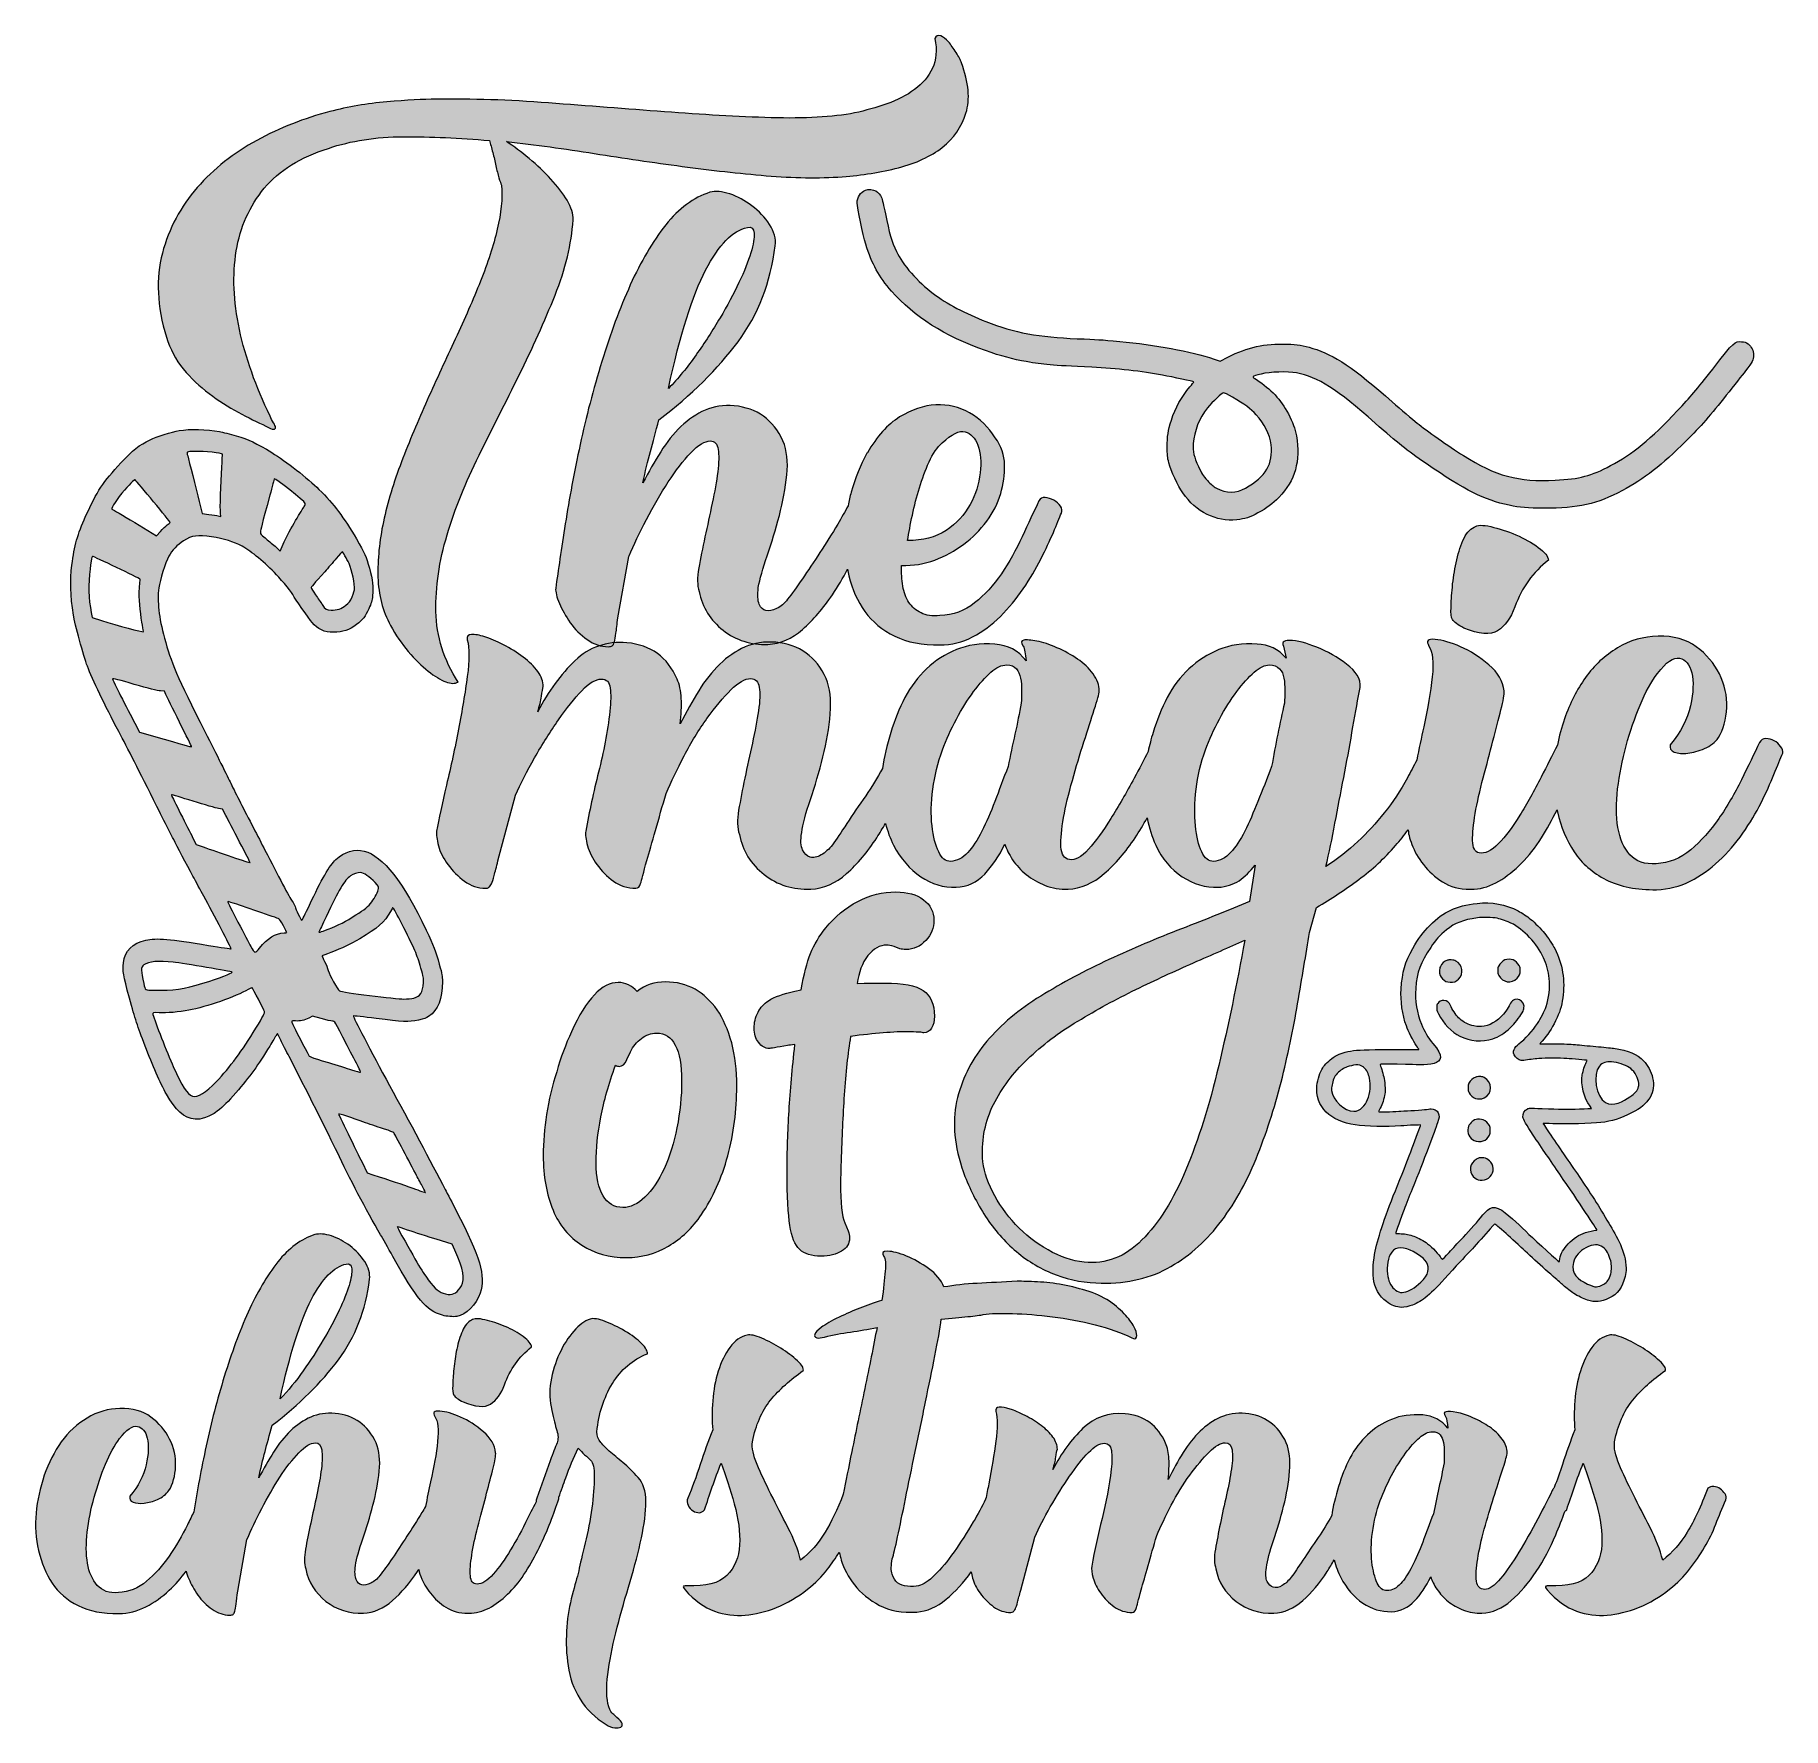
# Model space of a CAD drawing. Header units: inches. Extents: x 0.42 to 5.58, y -5.5 to -0.5.
import ezdxf

# ---------------------------------------------------------------- set-up
doc = ezdxf.new("R2010")
doc.units = ezdxf.units.IN
doc.header["$MEASUREMENT"] = 0
doc.layers.add('Layer 1', color=7, linetype='Continuous')

# ---------------------------------------------------------------- blocks, each defined once
blk = doc.blocks.new('block 2')
at = {"layer": 'Layer 1', "lineweight": 0}
for points, knots in [([(2.1245, -4.4809), (2.0994, -4.5223), (2.0841, -4.5696), (2.0789, -4.623), (2.0789, -4.635), (2.0826, -4.6455), (2.0902, -4.6545), (2.0977, -4.6635), (2.1076, -4.6733), (2.12, -4.6838), (2.1324, -4.6944), (2.1461, -4.706), (2.1612, -4.7188), (2.1762, -4.7316), (2.1912, -4.7469), (2.2063, -4.765), (2.219, -4.783), (2.2247, -4.8084), (2.2232, -4.8411), (2.2216, -4.8737), (2.2162, -4.9106), (2.2068, -4.9515), (2.1974, -4.9925), (2.1858, -5.0359), (2.1719, -5.0817), (2.158, -5.1275), (2.1456, -5.1722), (2.1347, -5.2158), (2.1238, -5.2594), (2.1159, -5.3005), (2.111, -5.3392), (2.1061, -5.3779), (2.1071, -5.4097), (2.1138, -5.4345), (2.1183, -5.4457), (2.1225, -5.4527), (2.1262, -5.4553), (2.13, -5.4579), (2.1337, -5.4615), (2.1375, -5.466), (2.1465, -5.4728), (2.1518, -5.4788), (2.1533, -5.4841), (2.1548, -5.4893), (2.1535, -5.4929), (2.1493, -5.4948), (2.1452, -5.4966), (2.1392, -5.4972), (2.1313, -5.4965), (2.1234, -5.4957), (2.115, -5.4923), (2.1059, -5.4863), (2.0736, -5.4668), (2.0481, -5.442), (2.0293, -5.4119), (2.0105, -5.3811), (1.9987, -5.3484), (1.9938, -5.3139), (1.9889, -5.2793), (1.9874, -5.2451), (1.9893, -5.2113), (1.9912, -5.1775), (1.9959, -5.1458), (2.0034, -5.1161), (2.0109, -5.0864), (2.0176, -5.0614), (2.0237, -5.0411), (2.0274, -5.0223), (2.0334, -4.9964), (2.0417, -4.9634), (2.05, -4.9303), (2.0567, -4.8963), (2.062, -4.8613), (2.0672, -4.8264), (2.0702, -4.7947), (2.071, -4.7661), (2.0717, -4.7376), (2.0691, -4.7188), (2.0631, -4.7097), (2.0564, -4.703), (2.0496, -4.6966), (2.0428, -4.6906), (2.0361, -4.6846), (2.0297, -4.6782), (2.0237, -4.6714), (2.0101, -4.7), (1.9979, -4.7291), (1.987, -4.7588), (1.9803, -4.7771), (1.9736, -4.7964), (1.9671, -4.816), (1.9669, -4.8178), (1.9667, -4.8195), (1.9662, -4.8213), (1.9594, -4.8424), (1.9514, -4.8651), (1.942, -4.8895), (1.9326, -4.914), (1.9217, -4.9387), (1.9093, -4.9639), (1.8969, -4.9891), (1.8835, -5.0131), (1.8693, -5.036), (1.855, -5.059), (1.8392, -5.0791), (1.8219, -5.0963), (1.8046, -5.1136), (1.7866, -5.1279), (1.7678, -5.1392), (1.749, -5.1505), (1.7295, -5.1568), (1.7092, -5.1583), (1.6822, -5.1598), (1.6592, -5.1553), (1.6405, -5.1448), (1.6217, -5.1343), (1.6057, -5.1211), (1.5926, -5.1054), (1.5794, -5.0896), (1.5695, -5.0736), (1.5627, -5.0575), (1.5583, -5.047), (1.5553, -5.0378), (1.5535, -5.0297), (1.5522, -5.0316), (1.551, -5.0336), (1.5497, -5.0355), (1.5268, -5.0693), (1.5022, -5.0979), (1.4759, -5.1211), (1.4496, -5.1444), (1.4211, -5.1568), (1.3903, -5.1583), (1.3482, -5.1598), (1.3114, -5.1482), (1.2798, -5.1234), (1.2482, -5.0986), (1.2283, -5.0667), (1.2201, -5.0276), (1.2156, -5.0126), (1.2154, -4.9932), (1.2195, -4.9696), (1.2236, -4.9459), (1.2287, -4.9203), (1.2347, -4.8929), (1.2407, -4.8655), (1.2467, -4.8377), (1.2527, -4.8095), (1.2588, -4.7813), (1.2633, -4.7556), (1.2663, -4.7323), (1.2693, -4.709), (1.2696, -4.6904), (1.2674, -4.6765), (1.2651, -4.6626), (1.2588, -4.6557), (1.2482, -4.6557), (1.2347, -4.6557), (1.2185, -4.6654), (1.1998, -4.685), (1.181, -4.7045), (1.1624, -4.7285), (1.144, -4.7571), (1.1256, -4.7856), (1.1077, -4.8165), (1.0904, -4.8495), (1.0731, -4.8826), (1.0589, -4.9126), (1.0476, -4.9397), (1.0476, -4.9397), (1.0465, -4.9408), (1.0465, -4.9408), (1.0465, -4.9408), (1.0194, -5.093), (1.0194, -5.093), (1.0179, -5.1087), (1.0164, -5.1213), (1.0149, -5.1307), (1.0134, -5.1401), (1.0121, -5.1473), (1.011, -5.1521), (1.0099, -5.157), (1.0082, -5.1602), (1.0059, -5.1617), (1.0037, -5.1632), (1.0003, -5.164), (0.9958, -5.164), (0.9777, -5.164), (0.9605, -5.1581), (0.9439, -5.1465), (0.9274, -5.1349), (0.9135, -5.121), (0.9022, -5.1048), (0.8909, -5.0887), (0.8819, -5.0727), (0.8752, -5.0569), (0.8715, -5.0484), (0.8691, -5.0409), (0.8676, -5.0344), (0.8525, -5.055), (0.8359, -5.0738), (0.8177, -5.0907), (0.7967, -5.1103), (0.7737, -5.1264), (0.7489, -5.1392), (0.7242, -5.152), (0.6975, -5.1587), (0.6689, -5.1595), (0.6216, -5.1602), (0.5816, -5.1523), (0.5489, -5.1358), (0.5162, -5.1193), (0.4907, -5.0971), (0.4722, -5.0693), (0.4538, -5.0415), (0.4405, -5.0096), (0.4322, -4.9735), (0.424, -4.9374), (0.4215, -4.9006), (0.4249, -4.863), (0.4283, -4.8255), (0.4364, -4.7883), (0.4491, -4.7515), (0.4619, -4.7147), (0.4786, -4.6818), (0.4993, -4.6528), (0.52, -4.6239), (0.5453, -4.6004), (0.5754, -4.5824), (0.6054, -4.5644), (0.6377, -4.555), (0.6723, -4.5542), (0.7091, -4.5535), (0.7395, -4.5619), (0.7636, -4.5796), (0.7876, -4.5972), (0.806, -4.6188), (0.8188, -4.6444), (0.8316, -4.6699), (0.8374, -4.6968), (0.8363, -4.725), (0.8352, -4.7531), (0.8286, -4.777), (0.8166, -4.7965), (0.8083, -4.8078), (0.7972, -4.8165), (0.7833, -4.8225), (0.7694, -4.8285), (0.7561, -4.8322), (0.7433, -4.8337), (0.7305, -4.8352), (0.7198, -4.8343), (0.7112, -4.8309), (0.7025, -4.8275), (0.6994, -4.8217), (0.7016, -4.8134), (0.7264, -4.7834), (0.7424, -4.7524), (0.7495, -4.7205), (0.7566, -4.6885), (0.7578, -4.6624), (0.7529, -4.6421), (0.748, -4.6218), (0.7382, -4.6102), (0.7236, -4.6072), (0.7089, -4.6042), (0.6915, -4.6162), (0.6712, -4.6433), (0.6561, -4.6628), (0.6422, -4.688), (0.6295, -4.7188), (0.6167, -4.7496), (0.6056, -4.7821), (0.5962, -4.8163), (0.5868, -4.8505), (0.5801, -4.8846), (0.5759, -4.9188), (0.5718, -4.953), (0.572, -4.9836), (0.5765, -5.0107), (0.581, -5.0377), (0.5906, -5.0595), (0.6052, -5.0761), (0.6199, -5.0926), (0.6407, -5.0997), (0.6678, -5.0975), (0.6986, -5.096), (0.7262, -5.0849), (0.7506, -5.0642), (0.775, -5.0436), (0.7972, -5.0188), (0.8171, -4.9898), (0.837, -4.9609), (0.8551, -4.9301), (0.8712, -4.8974), (0.8778, -4.8841), (0.884, -4.8715), (0.89, -4.8591), (0.8997, -4.7975), (0.9119, -4.7327), (0.9265, -4.6647), (0.9411, -4.5963), (0.959, -4.5279), (0.98, -4.4595), (1.001, -4.3912), (1.0245, -4.3281), (1.0504, -4.2702), (1.0764, -4.2123), (1.1055, -4.1629), (1.1378, -4.122), (1.1701, -4.081), (1.2065, -4.0542), (1.2471, -4.0414), (1.2606, -4.0376), (1.277, -4.0389), (1.2961, -4.0453), (1.3153, -4.0517), (1.3335, -4.0615), (1.3508, -4.0746), (1.3681, -4.0878), (1.3825, -4.1032), (1.3942, -4.1208), (1.4058, -4.1385), (1.4105, -4.156), (1.4083, -4.1732), (1.397, -4.2642), (1.3664, -4.3433), (1.3164, -4.4105), (1.2664, -4.4778), (1.2013, -4.5422), (1.1209, -4.6038), (1.1134, -4.6324), (1.1064, -4.6583), (1.1, -4.6816), (1.0936, -4.7049), (1.0874, -4.7308), (1.0814, -4.7593), (1.0957, -4.7323), (1.1103, -4.7068), (1.1254, -4.6827), (1.1404, -4.6587), (1.1571, -4.6378), (1.1755, -4.6202), (1.1939, -4.6025), (1.2139, -4.589), (1.2353, -4.5796), (1.2567, -4.5702), (1.2805, -4.5666), (1.3068, -4.5689), (1.3632, -4.5741), (1.4034, -4.6031), (1.4274, -4.6557), (1.4372, -4.6789), (1.4404, -4.7069), (1.437, -4.7396), (1.4336, -4.7723), (1.4274, -4.8057), (1.4184, -4.8399), (1.4094, -4.8741), (1.3994, -4.9072), (1.3886, -4.9391), (1.3777, -4.9711), (1.3703, -4.9972), (1.3666, -5.0174), (1.3643, -5.0362), (1.3651, -5.0501), (1.3688, -5.0591), (1.3726, -5.0682), (1.378, -5.0734), (1.3852, -5.0749), (1.3923, -5.0764), (1.4011, -5.0748), (1.4117, -5.0699), (1.4222, -5.065), (1.4312, -5.0573), (1.4387, -5.0468), (1.4492, -5.034), (1.4614, -5.0173), (1.4754, -4.9966), (1.4892, -4.9759), (1.5037, -4.9542), (1.5187, -4.9312), (1.5338, -4.9083), (1.5484, -4.885), (1.5627, -4.8613), (1.5663, -4.8553), (1.5698, -4.8494), (1.5731, -4.8437), (1.5781, -4.8192), (1.5832, -4.7948), (1.5886, -4.7706), (1.5984, -4.727), (1.6052, -4.6874), (1.6089, -4.6517), (1.6127, -4.616), (1.61, -4.5914), (1.601, -4.5779), (1.5935, -4.5659), (1.5984, -4.5606), (1.6157, -4.5621), (1.633, -4.5636), (1.6532, -4.5694), (1.6765, -4.5796), (1.6998, -4.5897), (1.7224, -4.6042), (1.7442, -4.623), (1.7659, -4.6418), (1.778, -4.6624), (1.7802, -4.685), (1.781, -4.6932), (1.7785, -4.7083), (1.7729, -4.73), (1.7673, -4.7518), (1.7609, -4.7766), (1.7537, -4.8044), (1.7466, -4.8322), (1.7389, -4.8615), (1.7306, -4.8923), (1.7224, -4.9232), (1.716, -4.9515), (1.7115, -4.9774), (1.707, -5.0034), (1.7049, -5.025), (1.7053, -5.0422), (1.7056, -5.0595), (1.7107, -5.0693), (1.7205, -5.0715), (1.734, -5.0746), (1.7494, -5.0672), (1.7667, -5.0496), (1.784, -5.0319), (1.8011, -5.0094), (1.818, -4.9819), (1.8349, -4.9545), (1.8518, -4.9241), (1.8687, -4.8906), (1.8794, -4.8695), (1.8896, -4.8495), (1.8995, -4.83), (1.8992, -4.8263), (1.9, -4.8227), (1.9019, -4.8191), (1.9019, -4.8191), (1.9414, -4.7086), (1.9414, -4.7086), (1.9452, -4.6973), (1.9487, -4.6874), (1.9521, -4.6788), (1.9555, -4.6701), (1.9587, -4.6624), (1.9617, -4.6557), (1.9654, -4.6459), (1.9651, -4.6337), (1.9606, -4.619), (1.956, -4.6044), (1.9512, -4.5846), (1.9459, -4.5598), (1.9391, -4.5336), (1.9382, -4.5056), (1.9431, -4.4759), (1.948, -4.4462), (1.9564, -4.4184), (1.9684, -4.3925), (1.9805, -4.3665), (1.9945, -4.3444), (2.0107, -4.326), (2.0269, -4.3076), (2.0428, -4.2957), (2.0586, -4.2905), (2.0691, -4.2875), (2.084, -4.2897), (2.1031, -4.2972), (2.1223, -4.3047), (2.1418, -4.3143), (2.1617, -4.326), (2.1816, -4.3376), (2.198, -4.3498), (2.2108, -4.3626), (2.2235, -4.3754), (2.2292, -4.3855), (2.2277, -4.393), (2.1841, -4.4103), (2.1497, -4.4396), (2.1245, -4.4809)], [0, 0, 0, 0, 1, 1, 1, 2, 2, 2, 3, 3, 3, 4, 4, 4, 5, 5, 5, 6, 6, 6, 7, 7, 7, 8, 8, 8, 9, 9, 9, 10, 10, 10, 11, 11, 11, 12, 12, 12, 13, 13, 13, 14, 14, 14, 15, 15, 15, 16, 16, 16, 17, 17, 17, 18, 18, 18, 19, 19, 19, 20, 20, 20, 21, 21, 21, 22, 22, 22, 23, 23, 23, 24, 24, 24, 25, 25, 25, 26, 26, 26, 27, 27, 27, 28, 28, 28, 29, 29, 29, 30, 30, 30, 31, 31, 31, 32, 32, 32, 33, 33, 33, 34, 34, 34, 35, 35, 35, 36, 36, 36, 37, 37, 37, 38, 38, 38, 39, 39, 39, 40, 40, 40, 41, 41, 41, 42, 42, 42, 43, 43, 43, 44, 44, 44, 45, 45, 45, 46, 46, 46, 47, 47, 47, 48, 48, 48, 49, 49, 49, 50, 50, 50, 51, 51, 51, 52, 52, 52, 53, 53, 53, 54, 54, 54, 55, 55, 55, 56, 56, 56, 57, 57, 57, 58, 58, 58, 59, 59, 59, 60, 60, 60, 61, 61, 61, 62, 62, 62, 63, 63, 63, 64, 64, 64, 65, 65, 65, 66, 66, 66, 67, 67, 67, 68, 68, 68, 69, 69, 69, 70, 70, 70, 71, 71, 71, 72, 72, 72, 73, 73, 73, 74, 74, 74, 75, 75, 75, 76, 76, 76, 77, 77, 77, 78, 78, 78, 79, 79, 79, 80, 80, 80, 81, 81, 81, 82, 82, 82, 83, 83, 83, 84, 84, 84, 85, 85, 85, 86, 86, 86, 87, 87, 87, 88, 88, 88, 89, 89, 89, 90, 90, 90, 91, 91, 91, 92, 92, 92, 93, 93, 93, 94, 94, 94, 95, 95, 95, 96, 96, 96, 97, 97, 97, 98, 98, 98, 99, 99, 99, 100, 100, 100, 101, 101, 101, 102, 102, 102, 103, 103, 103, 104, 104, 104, 105, 105, 105, 106, 106, 106, 107, 107, 107, 108, 108, 108, 109, 109, 109, 110, 110, 110, 111, 111, 111, 112, 112, 112, 113, 113, 113, 114, 114, 114, 115, 115, 115, 116, 116, 116, 117, 117, 117, 118, 118, 118, 119, 119, 119, 120, 120, 120, 121, 121, 121, 122, 122, 122, 123, 123, 123, 124, 124, 124, 125, 125, 125, 126, 126, 126, 127, 127, 127, 128, 128, 128, 129, 129, 129, 130, 130, 130, 131, 131, 131, 132, 132, 132, 133, 133, 133, 134, 134, 134, 135, 135, 135, 136, 136, 136, 137, 137, 137, 138, 138, 138, 139, 139, 139, 140, 140, 140, 141, 141, 141, 142, 142, 142, 143, 143, 143, 144, 144, 144, 145, 145, 145, 146, 146, 146, 147, 147, 147, 148, 148, 148, 149, 149, 149, 150, 150, 150, 151, 151, 151, 152, 152, 152, 153, 153, 153, 154, 154, 154, 155, 155, 155, 156, 156, 156, 157, 157, 157, 158, 158, 158, 159, 159, 159, 160, 160, 160, 161, 161, 161, 161]), ([(1.1445, -4.526), (1.1686, -4.5012), (1.1913, -4.4736), (1.2127, -4.4432), (1.2341, -4.4128), (1.2539, -4.3823), (1.2719, -4.3519), (1.2899, -4.3215), (1.3055, -4.2923), (1.3187, -4.2645), (1.3318, -4.2368), (1.3416, -4.2123), (1.348, -4.1913), (1.3544, -4.1703), (1.357, -4.1539), (1.3559, -4.1423), (1.3547, -4.1306), (1.3493, -4.1259), (1.3395, -4.1282), (1.3035, -4.1357), (1.2691, -4.1708), (1.2364, -4.2336), (1.2037, -4.2963), (1.1731, -4.3938), (1.1445, -4.526)], [0, 0, 0, 0, 1, 1, 1, 2, 2, 2, 3, 3, 3, 4, 4, 4, 5, 5, 5, 6, 6, 6, 7, 7, 7, 8, 8, 8, 8])]:
    blk.add_open_spline(points, degree=3, knots=knots, dxfattribs=at)
blk = doc.blocks.new('block 3')
at = {"layer": 'Layer 1', "lineweight": 0}
for points, knots in [([(5.4061, -4.8061), (5.4098, -4.8118), (5.4106, -4.8176), (5.4083, -4.8236), (5.3978, -4.8484), (5.388, -4.8724), (5.379, -4.8957), (5.37, -4.919), (5.3589, -4.9418), (5.3458, -4.9639), (5.3326, -4.9861), (5.3179, -5.0077), (5.3018, -5.0287), (5.2856, -5.0498), (5.2659, -5.0693), (5.2426, -5.0873), (5.2141, -5.1106), (5.1836, -5.1287), (5.1513, -5.1414), (5.119, -5.1542), (5.0882, -5.1617), (5.0589, -5.164), (5.0289, -5.167), (4.9986, -5.163), (4.9682, -5.1521), (4.9377, -5.1413), (4.909, -5.1204), (4.8819, -5.0896), (4.8767, -5.0836), (4.8752, -5.08), (4.8774, -5.0789), (4.8797, -5.0777), (4.8831, -5.0772), (4.8876, -5.0772), (4.9425, -5.0802), (4.9815, -5.0701), (5.0048, -5.0468), (5.0281, -5.0235), (5.0407, -4.9934), (5.0426, -4.9566), (5.0444, -4.9198), (5.0392, -4.8796), (5.0268, -4.836), (5.0144, -4.7924), (5.0014, -4.7522), (4.9879, -4.7154), (4.9789, -4.7387), (4.9702, -4.7622), (4.962, -4.7858), (4.9537, -4.8095), (4.9462, -4.8319), (4.9394, -4.8529), (4.9377, -4.8549), (4.9359, -4.8565), (4.9341, -4.8578), (4.9259, -4.8798), (4.9168, -4.9029), (4.9068, -4.9273), (4.891, -4.9656), (4.8718, -5.0017), (4.8493, -5.0355), (4.8267, -5.0693), (4.8021, -5.0979), (4.7755, -5.1211), (4.7488, -5.1444), (4.72, -5.1568), (4.6892, -5.1583), (4.6697, -5.1591), (4.6515, -5.1561), (4.6346, -5.1493), (4.6177, -5.1426), (4.6026, -5.1339), (4.5895, -5.1234), (4.5763, -5.1129), (4.5654, -5.1011), (4.5568, -5.0879), (4.5481, -5.0748), (4.5419, -5.0625), (4.5382, -5.0513), (4.5247, -5.0791), (4.5087, -5.1027), (4.4903, -5.1223), (4.4719, -5.1418), (4.4492, -5.1523), (4.4221, -5.1538), (4.392, -5.1546), (4.3639, -5.1461), (4.3376, -5.1285), (4.3113, -5.1108), (4.2897, -5.0856), (4.2728, -5.0529), (4.2646, -5.0372), (4.2582, -5.0199), (4.2534, -5.0012), (4.2468, -5.0129), (4.2399, -5.0243), (4.2328, -5.0355), (4.211, -5.0693), (4.1869, -5.0979), (4.1606, -5.1211), (4.1343, -5.1444), (4.1058, -5.1568), (4.075, -5.1583), (4.0329, -5.1598), (3.9959, -5.1482), (3.964, -5.1234), (3.932, -5.0986), (3.9123, -5.0667), (3.9048, -5.0276), (3.8995, -5.0126), (3.899, -4.9932), (3.9031, -4.9696), (3.9072, -4.9459), (3.9121, -4.9203), (3.9177, -4.8929), (3.9234, -4.8655), (3.9294, -4.8377), (3.9358, -4.8095), (3.9422, -4.7813), (3.9471, -4.7556), (3.9504, -4.7323), (3.9538, -4.709), (3.9544, -4.6904), (3.9521, -4.6765), (3.9499, -4.6626), (3.9431, -4.6557), (3.9318, -4.6557), (3.9183, -4.6557), (3.9025, -4.6647), (3.8845, -4.6827), (3.8665, -4.7007), (3.8475, -4.7235), (3.8276, -4.7509), (3.8077, -4.7783), (3.7894, -4.808), (3.7729, -4.8399), (3.7564, -4.8719), (3.7421, -4.9017), (3.7301, -4.9295), (3.7211, -4.9604), (3.7126, -4.9898), (3.7047, -5.018), (3.6968, -5.0462), (3.6899, -5.0701), (3.6839, -5.0896), (3.6764, -5.1189), (3.6715, -5.1373), (3.6692, -5.1448), (3.667, -5.1523), (3.6632, -5.1561), (3.6579, -5.1561), (3.6377, -5.1561), (3.6198, -5.1505), (3.6044, -5.1392), (3.589, -5.1279), (3.5758, -5.1148), (3.565, -5.0997), (3.5541, -5.0847), (3.5465, -5.0697), (3.5424, -5.0546), (3.5383, -5.0396), (3.537, -5.028), (3.5385, -5.0197), (3.5467, -4.9731), (3.5569, -4.9262), (3.5689, -4.8788), (3.5809, -4.8315), (3.5899, -4.783), (3.596, -4.7334), (3.5982, -4.7109), (3.5984, -4.6925), (3.5965, -4.6782), (3.5946, -4.6639), (3.5877, -4.6568), (3.5757, -4.6568), (3.5621, -4.6568), (3.5465, -4.666), (3.5289, -4.6844), (3.5112, -4.7028), (3.4926, -4.7261), (3.4731, -4.7543), (3.4536, -4.7825), (3.4346, -4.8125), (3.4162, -4.8444), (3.3978, -4.8764), (3.3825, -4.9063), (3.3705, -4.934), (3.3705, -4.934), (3.3288, -5.0907), (3.3288, -5.0907), (3.3251, -5.105), (3.3221, -5.1166), (3.3198, -5.1257), (3.3176, -5.1347), (3.3153, -5.1413), (3.3131, -5.1454), (3.3108, -5.1495), (3.3087, -5.1523), (3.3069, -5.1538), (3.305, -5.1553), (3.3025, -5.1561), (3.2995, -5.1561), (3.2808, -5.1561), (3.2638, -5.1505), (3.2488, -5.1392), (3.2338, -5.1279), (3.2206, -5.1148), (3.2094, -5.0997), (3.1981, -5.0847), (3.1906, -5.0697), (3.1868, -5.0546), (3.1851, -5.0477), (3.1839, -5.0415), (3.1831, -5.036), (3.1607, -5.0678), (3.136, -5.0949), (3.109, -5.1172), (3.0813, -5.1401), (3.0523, -5.1527), (3.0223, -5.155), (2.9794, -5.1579), (2.9428, -5.1514), (2.9124, -5.1352), (2.8819, -5.1191), (2.8573, -5.099), (2.8386, -5.0749), (2.8198, -5.0509), (2.8068, -5.0265), (2.7997, -5.0017), (2.7973, -4.9933), (2.7954, -4.9858), (2.7937, -4.9787), (2.783, -4.9957), (2.7716, -5.0124), (2.7591, -5.0287), (2.7429, -5.0498), (2.7232, -5.0693), (2.6999, -5.0873), (2.6714, -5.1106), (2.6409, -5.1287), (2.6086, -5.1414), (2.5763, -5.1542), (2.5455, -5.1617), (2.5162, -5.164), (2.4862, -5.167), (2.4559, -5.163), (2.4255, -5.1521), (2.395, -5.1413), (2.3663, -5.1204), (2.3393, -5.0896), (2.334, -5.0836), (2.3325, -5.08), (2.3347, -5.0789), (2.337, -5.0777), (2.3404, -5.0772), (2.3449, -5.0772), (2.3998, -5.0802), (2.4388, -5.0701), (2.4621, -5.0468), (2.4854, -5.0235), (2.498, -4.9934), (2.4999, -4.9566), (2.5017, -4.9198), (2.4965, -4.8796), (2.4841, -4.836), (2.4717, -4.7924), (2.4587, -4.7522), (2.4452, -4.7154), (2.4362, -4.7387), (2.4275, -4.7622), (2.4193, -4.7858), (2.411, -4.8095), (2.4035, -4.8319), (2.3967, -4.8529), (2.3915, -4.8589), (2.386, -4.8619), (2.3804, -4.8619), (2.3748, -4.8619), (2.3688, -4.86), (2.3624, -4.8563), (2.356, -4.8525), (2.3511, -4.8471), (2.3477, -4.8399), (2.3443, -4.8328), (2.3442, -4.8258), (2.3472, -4.8191), (2.3599, -4.7883), (2.3721, -4.755), (2.3838, -4.7193), (2.3954, -4.6837), (2.4076, -4.6496), (2.4204, -4.6173), (2.4182, -4.591), (2.4182, -4.5625), (2.4204, -4.5317), (2.4227, -4.5009), (2.4281, -4.4718), (2.4368, -4.4443), (2.4454, -4.4169), (2.4568, -4.3934), (2.4711, -4.3739), (2.4854, -4.3543), (2.5023, -4.3423), (2.5219, -4.3378), (2.5316, -4.3355), (2.5461, -4.3386), (2.5652, -4.3468), (2.5844, -4.3551), (2.6032, -4.3651), (2.6216, -4.3767), (2.64, -4.3884), (2.6562, -4.4006), (2.6701, -4.4133), (2.684, -4.4261), (2.6898, -4.4359), (2.6875, -4.4426), (2.6492, -4.4689), (2.6171, -4.498), (2.5912, -4.53), (2.5652, -4.5619), (2.5474, -4.6027), (2.5376, -4.6523), (2.5354, -4.6703), (2.5399, -4.6927), (2.5512, -4.7193), (2.5624, -4.746), (2.5761, -4.7753), (2.5923, -4.8072), (2.6084, -4.8392), (2.6252, -4.8719), (2.6425, -4.9053), (2.6597, -4.9387), (2.6721, -4.9709), (2.6796, -5.0017), (2.7082, -4.9791), (2.7324, -4.9515), (2.7523, -4.9188), (2.77, -4.8899), (2.7878, -4.8527), (2.8057, -4.8075), (2.813, -4.769), (2.8213, -4.7268), (2.8307, -4.681), (2.8427, -4.622), (2.8555, -4.5602), (2.869, -4.4956), (2.8825, -4.431), (2.8945, -4.3709), (2.9051, -4.3153), (2.8787, -4.3205), (2.8526, -4.325), (2.8267, -4.3288), (2.8008, -4.3326), (2.7754, -4.3374), (2.7506, -4.3434), (2.7409, -4.3465), (2.7332, -4.3472), (2.7275, -4.3457), (2.7219, -4.3442), (2.7198, -4.3408), (2.7213, -4.3355), (2.7228, -4.3303), (2.7294, -4.3233), (2.7411, -4.3147), (2.7527, -4.3061), (2.7702, -4.2961), (2.7935, -4.2848), (2.8138, -4.2751), (2.834, -4.2662), (2.8543, -4.2584), (2.8746, -4.2505), (2.8964, -4.2428), (2.9197, -4.2352), (2.9242, -4.2007), (2.9274, -4.1721), (2.9293, -4.1496), (2.9312, -4.127), (2.9299, -4.1124), (2.9253, -4.1056), (2.9178, -4.0951), (2.9216, -4.09), (2.9366, -4.0904), (2.9516, -4.0908), (2.97, -4.0955), (2.9918, -4.1045), (3.0136, -4.1135), (3.0354, -4.1257), (3.0572, -4.1411), (3.079, -4.1565), (3.094, -4.1748), (3.1023, -4.1958), (3.1323, -4.1905), (3.1652, -4.187), (3.2009, -4.1851), (3.2366, -4.1832), (3.2759, -4.1811), (3.3187, -4.1789), (3.3345, -4.1789), (3.3544, -4.1794), (3.3784, -4.1806), (3.4025, -4.1817), (3.4275, -4.1847), (3.4534, -4.1896), (3.4793, -4.1945), (3.5051, -4.2011), (3.5306, -4.2093), (3.5561, -4.2176), (3.5787, -4.2289), (3.5982, -4.2431), (3.617, -4.2574), (3.632, -4.2713), (3.6433, -4.2848), (3.6546, -4.2984), (3.6623, -4.3102), (3.6664, -4.3203), (3.6705, -4.3305), (3.6718, -4.3384), (3.6703, -4.344), (3.6688, -4.3496), (3.6643, -4.3502), (3.6568, -4.3457), (3.626, -4.3307), (3.5898, -4.3179), (3.5481, -4.3074), (3.5064, -4.2969), (3.4645, -4.289), (3.4224, -4.2837), (3.3803, -4.2785), (3.341, -4.2753), (3.3046, -4.2741), (3.2682, -4.273), (3.2394, -4.2739), (3.2184, -4.2769), (3.2101, -4.2792), (3.1949, -4.2813), (3.1727, -4.2831), (3.1506, -4.285), (3.1244, -4.2875), (3.0944, -4.2905), (3.0906, -4.3198), (3.0844, -4.3558), (3.0758, -4.3987), (3.0672, -4.4415), (3.0579, -4.487), (3.0482, -4.535), (3.0384, -4.5831), (3.0283, -4.632), (3.0178, -4.6816), (3.0072, -4.7312), (2.9977, -4.7776), (2.989, -4.8208), (2.9804, -4.864), (2.9727, -4.9014), (2.9659, -4.9329), (2.9591, -4.9645), (2.9539, -4.9863), (2.9501, -4.9983), (2.9464, -5.0171), (2.9462, -5.0321), (2.9496, -5.0434), (2.9529, -5.0546), (2.9584, -5.0631), (2.9659, -5.0687), (2.9734, -5.0744), (2.9832, -5.0777), (2.9952, -5.0789), (3.0072, -5.08), (3.0181, -5.0794), (3.0279, -5.0772), (3.0414, -5.0742), (3.0574, -5.0637), (3.0758, -5.0456), (3.0942, -5.0276), (3.113, -5.0049), (3.1322, -4.9774), (3.1513, -4.95), (3.1703, -4.9205), (3.1891, -4.889), (3.2025, -4.8663), (3.2146, -4.8441), (3.2254, -4.8222), (3.2286, -4.8069), (3.2318, -4.7917), (3.2347, -4.7763), (3.2434, -4.7312), (3.2503, -4.6893), (3.2556, -4.6506), (3.2608, -4.6119), (3.2608, -4.5828), (3.2556, -4.5632), (3.2541, -4.555), (3.2575, -4.5507), (3.2657, -4.5503), (3.274, -4.5499), (3.2845, -4.5518), (3.2973, -4.5559), (3.31, -4.56), (3.3249, -4.5664), (3.3418, -4.5751), (3.3587, -4.5837), (3.3745, -4.5935), (3.3891, -4.6044), (3.4038, -4.6153), (3.4154, -4.6267), (3.4241, -4.6387), (3.4327, -4.6508), (3.437, -4.6628), (3.437, -4.6748), (3.4355, -4.6793), (3.434, -4.687), (3.4325, -4.6979), (3.431, -4.7088), (3.428, -4.721), (3.4235, -4.7345), (3.449, -4.6857), (3.4787, -4.6451), (3.5125, -4.6128), (3.5464, -4.5805), (3.5877, -4.5662), (3.6365, -4.57), (3.6936, -4.5753), (3.7335, -4.6042), (3.756, -4.6568), (3.762, -4.6696), (3.7654, -4.685), (3.7662, -4.703), (3.7669, -4.721), (3.7662, -4.7413), (3.7639, -4.7639), (3.7782, -4.7353), (3.7928, -4.7088), (3.8079, -4.6844), (3.8229, -4.66), (3.8396, -4.6389), (3.858, -4.6213), (3.8764, -4.6036), (3.8965, -4.5899), (3.9183, -4.5801), (3.9401, -4.5704), (3.9645, -4.5666), (3.9916, -4.5689), (4.0479, -4.5741), (4.0881, -4.6031), (4.1122, -4.6557), (4.1212, -4.6782), (4.1244, -4.7062), (4.1218, -4.7396), (4.1191, -4.7731), (4.1133, -4.8074), (4.1043, -4.8427), (4.0953, -4.8781), (4.0853, -4.9119), (4.0744, -4.9442), (4.0635, -4.9765), (4.0566, -5.0028), (4.0536, -5.0231), (4.0506, -5.0419), (4.0513, -5.0558), (4.0558, -5.0648), (4.0603, -5.0738), (4.0663, -5.0794), (4.0738, -5.0817), (4.0814, -5.0839), (4.09, -5.0823), (4.0998, -5.0766), (4.1095, -5.071), (4.1185, -5.0629), (4.1268, -5.0524), (4.1358, -5.0396), (4.1473, -5.0227), (4.1612, -5.0017), (4.1751, -4.9806), (4.1901, -4.9585), (4.2063, -4.9352), (4.221, -4.914), (4.2342, -4.8923), (4.2464, -4.8702), (4.2501, -4.843), (4.2568, -4.8144), (4.2666, -4.7841), (4.2748, -4.7548), (4.2859, -4.727), (4.2998, -4.7007), (4.3137, -4.6744), (4.331, -4.6515), (4.3517, -4.632), (4.3723, -4.6125), (4.396, -4.5972), (4.4227, -4.5863), (4.4493, -4.5754), (4.48, -4.5711), (4.5145, -4.5734), (4.5453, -4.5756), (4.5701, -4.5888), (4.5889, -4.6128), (4.5874, -4.5963), (4.5851, -4.5846), (4.5821, -4.5779), (4.5761, -4.5696), (4.5765, -4.5649), (4.5833, -4.5638), (4.59, -4.5627), (4.6005, -4.5634), (4.6148, -4.566), (4.6291, -4.5687), (4.6451, -4.5739), (4.6627, -4.5818), (4.6804, -4.5897), (4.6967, -4.5987), (4.7118, -4.6089), (4.7268, -4.619), (4.7392, -4.6309), (4.749, -4.6444), (4.7587, -4.6579), (4.7636, -4.6714), (4.7636, -4.685), (4.7629, -4.6925), (4.7589, -4.7073), (4.7518, -4.7295), (4.7446, -4.7517), (4.7364, -4.7774), (4.727, -4.8067), (4.7176, -4.836), (4.7084, -4.8666), (4.6994, -4.8985), (4.6904, -4.9305), (4.6834, -4.9602), (4.6785, -4.9876), (4.6736, -5.015), (4.6716, -5.0381), (4.6723, -5.0569), (4.6731, -5.0757), (4.6798, -5.0858), (4.6926, -5.0873), (4.7054, -5.0903), (4.7204, -5.0823), (4.7377, -5.0631), (4.755, -5.0439), (4.7728, -5.0195), (4.7912, -4.9898), (4.8096, -4.9602), (4.8282, -4.9278), (4.847, -4.8929), (4.8658, -4.858), (4.8823, -4.8258), (4.8966, -4.7965), (4.8984, -4.7926), (4.9004, -4.7895), (4.9025, -4.787), (4.9108, -4.7655), (4.9187, -4.743), (4.9265, -4.7193), (4.9381, -4.6837), (4.9503, -4.6496), (4.9631, -4.6173), (4.9609, -4.591), (4.9609, -4.5625), (4.9631, -4.5317), (4.9654, -4.5009), (4.9708, -4.4718), (4.9795, -4.4443), (4.9881, -4.4169), (4.9995, -4.3934), (5.0138, -4.3739), (5.0281, -4.3543), (5.045, -4.3423), (5.0645, -4.3378), (5.0743, -4.3355), (5.0888, -4.3386), (5.1079, -4.3468), (5.1271, -4.3551), (5.1459, -4.3651), (5.1643, -4.3767), (5.1827, -4.3884), (5.1988, -4.4006), (5.2128, -4.4133), (5.2267, -4.4261), (5.2325, -4.4359), (5.2302, -4.4426), (5.1919, -4.4689), (5.1598, -4.498), (5.1339, -4.53), (5.1079, -4.5619), (5.0901, -4.6027), (5.0803, -4.6523), (5.0781, -4.6703), (5.0826, -4.6927), (5.0938, -4.7193), (5.1051, -4.746), (5.1188, -4.7753), (5.135, -4.8072), (5.1511, -4.8392), (5.1678, -4.8719), (5.1851, -4.9053), (5.2024, -4.9387), (5.2148, -4.9709), (5.2223, -5.0017), (5.2509, -4.9791), (5.2751, -4.9515), (5.295, -4.9188), (5.3149, -4.8861), (5.3351, -4.8431), (5.3553, -4.7898), (5.3598, -4.786), (5.3656, -4.7843), (5.3728, -4.7847), (5.3799, -4.7851), (5.3863, -4.7873), (5.392, -4.7915), (5.3976, -4.7956), (5.4023, -4.8005), (5.4061, -4.8061)], [0, 0, 0, 0, 1, 1, 1, 2, 2, 2, 3, 3, 3, 4, 4, 4, 5, 5, 5, 6, 6, 6, 7, 7, 7, 8, 8, 8, 9, 9, 9, 10, 10, 10, 11, 11, 11, 12, 12, 12, 13, 13, 13, 14, 14, 14, 15, 15, 15, 16, 16, 16, 17, 17, 17, 18, 18, 18, 19, 19, 19, 20, 20, 20, 21, 21, 21, 22, 22, 22, 23, 23, 23, 24, 24, 24, 25, 25, 25, 26, 26, 26, 27, 27, 27, 28, 28, 28, 29, 29, 29, 30, 30, 30, 31, 31, 31, 32, 32, 32, 33, 33, 33, 34, 34, 34, 35, 35, 35, 36, 36, 36, 37, 37, 37, 38, 38, 38, 39, 39, 39, 40, 40, 40, 41, 41, 41, 42, 42, 42, 43, 43, 43, 44, 44, 44, 45, 45, 45, 46, 46, 46, 47, 47, 47, 48, 48, 48, 49, 49, 49, 50, 50, 50, 51, 51, 51, 52, 52, 52, 53, 53, 53, 54, 54, 54, 55, 55, 55, 56, 56, 56, 57, 57, 57, 58, 58, 58, 59, 59, 59, 60, 60, 60, 61, 61, 61, 62, 62, 62, 63, 63, 63, 64, 64, 64, 65, 65, 65, 66, 66, 66, 67, 67, 67, 68, 68, 68, 69, 69, 69, 70, 70, 70, 71, 71, 71, 72, 72, 72, 73, 73, 73, 74, 74, 74, 75, 75, 75, 76, 76, 76, 77, 77, 77, 78, 78, 78, 79, 79, 79, 80, 80, 80, 81, 81, 81, 82, 82, 82, 83, 83, 83, 84, 84, 84, 85, 85, 85, 86, 86, 86, 87, 87, 87, 88, 88, 88, 89, 89, 89, 90, 90, 90, 91, 91, 91, 92, 92, 92, 93, 93, 93, 94, 94, 94, 95, 95, 95, 96, 96, 96, 97, 97, 97, 98, 98, 98, 99, 99, 99, 100, 100, 100, 101, 101, 101, 102, 102, 102, 103, 103, 103, 104, 104, 104, 105, 105, 105, 106, 106, 106, 107, 107, 107, 108, 108, 108, 109, 109, 109, 110, 110, 110, 111, 111, 111, 112, 112, 112, 113, 113, 113, 114, 114, 114, 115, 115, 115, 116, 116, 116, 117, 117, 117, 118, 118, 118, 119, 119, 119, 120, 120, 120, 121, 121, 121, 122, 122, 122, 123, 123, 123, 124, 124, 124, 125, 125, 125, 126, 126, 126, 127, 127, 127, 128, 128, 128, 129, 129, 129, 130, 130, 130, 131, 131, 131, 132, 132, 132, 133, 133, 133, 134, 134, 134, 135, 135, 135, 136, 136, 136, 137, 137, 137, 138, 138, 138, 139, 139, 139, 140, 140, 140, 141, 141, 141, 142, 142, 142, 143, 143, 143, 144, 144, 144, 145, 145, 145, 146, 146, 146, 147, 147, 147, 148, 148, 148, 149, 149, 149, 150, 150, 150, 151, 151, 151, 152, 152, 152, 153, 153, 153, 154, 154, 154, 155, 155, 155, 156, 156, 156, 157, 157, 157, 158, 158, 158, 159, 159, 159, 160, 160, 160, 161, 161, 161, 162, 162, 162, 163, 163, 163, 164, 164, 164, 165, 165, 165, 166, 166, 166, 167, 167, 167, 168, 168, 168, 169, 169, 169, 170, 170, 170, 171, 171, 171, 172, 172, 172, 173, 173, 173, 174, 174, 174, 175, 175, 175, 176, 176, 176, 177, 177, 177, 178, 178, 178, 179, 179, 179, 180, 180, 180, 181, 181, 181, 182, 182, 182, 183, 183, 183, 184, 184, 184, 185, 185, 185, 186, 186, 186, 187, 187, 187, 188, 188, 188, 189, 189, 189, 190, 190, 190, 191, 191, 191, 192, 192, 192, 193, 193, 193, 194, 194, 194, 195, 195, 195, 196, 196, 196, 197, 197, 197, 198, 198, 198, 199, 199, 199, 200, 200, 200, 201, 201, 201, 202, 202, 202, 203, 203, 203, 204, 204, 204, 205, 205, 205, 206, 206, 206, 207, 207, 207, 208, 208, 208, 209, 209, 209, 210, 210, 210, 211, 211, 211, 212, 212, 212, 213, 213, 213, 214, 214, 214, 215, 215, 215, 216, 216, 216, 217, 217, 217, 218, 218, 218, 219, 219, 219, 220, 220, 220, 221, 221, 221, 222, 222, 222, 223, 223, 223, 224, 224, 224, 225, 225, 225, 226, 226, 226, 227, 227, 227, 228, 228, 228, 229, 229, 229, 230, 230, 230, 231, 231, 231, 232, 232, 232, 233, 233, 233, 234, 234, 234, 235, 235, 235, 236, 236, 236, 237, 237, 237, 237]), ([(4.5782, -4.6844), (4.5786, -4.6735), (4.5778, -4.6635), (4.5759, -4.6545), (4.5741, -4.6455), (4.5707, -4.638), (4.5658, -4.632), (4.5609, -4.626), (4.5532, -4.623), (4.5427, -4.623), (4.5307, -4.623), (4.5181, -4.6288), (4.5049, -4.6404), (4.4918, -4.6521), (4.4781, -4.6675), (4.4638, -4.6866), (4.4495, -4.7058), (4.4358, -4.7276), (4.4227, -4.752), (4.4095, -4.7764), (4.3984, -4.801), (4.3894, -4.8258), (4.3781, -4.8567), (4.3704, -4.888), (4.3663, -4.9199), (4.3622, -4.9519), (4.3616, -4.9808), (4.3646, -5.0067), (4.3676, -5.0327), (4.3729, -5.0535), (4.3804, -5.0693), (4.3879, -5.0851), (4.3973, -5.0926), (4.4086, -5.0918), (4.4244, -5.0911), (4.4381, -5.0841), (4.4497, -5.071), (4.4614, -5.0579), (4.4726, -5.0407), (4.4835, -5.0197), (4.4944, -4.9987), (4.5048, -4.975), (4.5145, -4.9487), (4.5243, -4.9224), (4.5348, -4.8946), (4.5461, -4.8653), (4.5513, -4.8398), (4.5568, -4.814), (4.5624, -4.7881), (4.5681, -4.7622), (4.5731, -4.7376), (4.5776, -4.7143), (4.5776, -4.7052), (4.5778, -4.6953), (4.5782, -4.6844)], [0, 0, 0, 0, 1, 1, 1, 2, 2, 2, 3, 3, 3, 4, 4, 4, 5, 5, 5, 6, 6, 6, 7, 7, 7, 8, 8, 8, 9, 9, 9, 10, 10, 10, 11, 11, 11, 12, 12, 12, 13, 13, 13, 14, 14, 14, 15, 15, 15, 16, 16, 16, 17, 17, 17, 18, 18, 18, 18])]:
    blk.add_open_spline(points, degree=3, knots=knots, dxfattribs=at)
blk = doc.blocks.new('block 4')
at = {"layer": 'Layer 1', "lineweight": 0}
for points, knots in [([(5.5764, -2.6209), (5.5698, -2.6367), (5.5612, -2.6576), (5.5506, -2.6835), (5.5399, -2.7096), (5.5271, -2.7374), (5.5123, -2.7671), (5.4974, -2.7969), (5.4795, -2.8268), (5.4586, -2.857), (5.4377, -2.8872), (5.4143, -2.9143), (5.3883, -2.9385), (5.3623, -2.9626), (5.3339, -2.9826), (5.3033, -2.9984), (5.2727, -3.0142), (5.2397, -3.0225), (5.2044, -3.0235), (5.1459, -3.0244), (5.0964, -3.0147), (5.056, -2.9942), (5.0156, -2.9738), (4.984, -2.9464), (4.9613, -2.912), (4.9386, -2.8777), (4.9221, -2.8382), (4.9118, -2.7936), (4.9114, -2.7917), (4.9112, -2.7897), (4.9108, -2.7878), (4.8963, -2.8167), (4.8809, -2.8445), (4.8645, -2.8709), (4.8468, -2.8993), (4.8273, -2.9241), (4.806, -2.9455), (4.7846, -2.9668), (4.7623, -2.9845), (4.7391, -2.9984), (4.7159, -3.0123), (4.6917, -3.0202), (4.6667, -3.0221), (4.6332, -3.0239), (4.6049, -3.0184), (4.5817, -3.0054), (4.5585, -2.9924), (4.5387, -2.9761), (4.5225, -2.9566), (4.5062, -2.9371), (4.4939, -2.9174), (4.4856, -2.8974), (4.4772, -2.8774), (4.4726, -2.861), (4.4716, -2.8479), (4.4716, -2.8476), (4.4716, -2.8473), (4.4716, -2.847), (4.4597, -2.8631), (4.4475, -2.8787), (4.4347, -2.8932), (4.4017, -2.9308), (4.3655, -2.9643), (4.3261, -2.9935), (4.2866, -3.0228), (4.245, -3.0504), (4.2014, -3.0764), (4.2014, -3.0764), (4.1805, -3.1502), (4.1805, -3.1502), (4.1702, -3.2134), (4.1587, -3.2833), (4.1457, -3.3599), (4.1326, -3.4365), (4.1164, -3.5136), (4.0969, -3.5912), (4.0774, -3.6687), (4.0528, -3.7441), (4.0231, -3.8175), (3.9933, -3.8909), (3.9569, -3.9552), (3.9137, -4.0105), (3.8705, -4.0657), (3.8194, -4.1094), (3.7605, -4.1414), (3.7015, -4.1735), (3.6316, -4.1876), (3.5508, -4.1839), (3.5044, -4.182), (3.46, -4.1721), (3.4178, -4.154), (3.3755, -4.1359), (3.3374, -4.1112), (3.3035, -4.0801), (3.2696, -4.049), (3.2404, -4.0133), (3.2158, -3.9728), (3.1912, -3.9325), (3.171, -3.8895), (3.1552, -3.844), (3.131, -3.7678), (3.1268, -3.6989), (3.1426, -3.6371), (3.1584, -3.5753), (3.1872, -3.5199), (3.229, -3.4706), (3.2708, -3.4214), (3.3237, -3.3771), (3.3878, -3.3376), (3.4519, -3.2981), (3.519, -3.2621), (3.5891, -3.2296), (3.6593, -3.1971), (3.7305, -3.167), (3.8029, -3.1391), (3.8754, -3.1112), (3.9423, -3.0843), (4.0036, -3.0583), (4.0036, -3.0583), (4.0203, -2.951), (4.0203, -2.951), (4.0054, -2.9705), (3.9896, -2.9859), (3.9729, -2.997), (3.9562, -3.0081), (3.9358, -3.0147), (3.9116, -3.0165), (3.8735, -3.0174), (3.838, -3.007), (3.8051, -2.9852), (3.7721, -2.9633), (3.7461, -2.9322), (3.727, -2.8918), (3.7158, -2.8679), (3.7076, -2.841), (3.7016, -2.8116), (3.6907, -2.8317), (3.6791, -2.8513), (3.6664, -2.8702), (3.6386, -2.912), (3.6082, -2.9473), (3.5752, -2.9761), (3.5422, -3.0049), (3.5067, -3.0202), (3.4686, -3.0221), (3.4445, -3.023), (3.422, -3.0193), (3.4011, -3.0109), (3.3802, -3.0026), (3.3616, -2.9919), (3.3453, -2.9789), (3.3291, -2.9659), (3.3156, -2.9513), (3.3049, -2.935), (3.2943, -2.9188), (3.2866, -2.9037), (3.282, -2.8897), (3.2652, -2.9241), (3.2455, -2.9533), (3.2228, -2.9775), (3.2, -3.0017), (3.1719, -3.0147), (3.1385, -3.0165), (3.1013, -3.0174), (3.0665, -3.007), (3.034, -2.9852), (3.0015, -2.9633), (2.9748, -2.9322), (2.9539, -2.8918), (2.9438, -2.8724), (2.9359, -2.8511), (2.9299, -2.828), (2.9217, -2.8423), (2.9133, -2.8565), (2.9044, -2.8702), (2.8775, -2.912), (2.8478, -2.9473), (2.8153, -2.9761), (2.7828, -3.0049), (2.7475, -3.0202), (2.7094, -3.0221), (2.6574, -3.0239), (2.6117, -3.0095), (2.5722, -2.9789), (2.5327, -2.9482), (2.5083, -2.9088), (2.4991, -2.8605), (2.4925, -2.8419), (2.4918, -2.818), (2.497, -2.7887), (2.5021, -2.7595), (2.5081, -2.7279), (2.5151, -2.694), (2.522, -2.6601), (2.5295, -2.6257), (2.5374, -2.5909), (2.5452, -2.5561), (2.5513, -2.5243), (2.5555, -2.4955), (2.5597, -2.4667), (2.5603, -2.4437), (2.5576, -2.4265), (2.5548, -2.4093), (2.5464, -2.4007), (2.5325, -2.4007), (2.5158, -2.4007), (2.4963, -2.4119), (2.474, -2.4342), (2.4517, -2.4565), (2.4282, -2.4846), (2.4036, -2.5185), (2.379, -2.5524), (2.3565, -2.5891), (2.3361, -2.6285), (2.3156, -2.668), (2.298, -2.7049), (2.2831, -2.7393), (2.272, -2.7774), (2.2615, -2.8138), (2.2518, -2.8486), (2.242, -2.8835), (2.2334, -2.913), (2.226, -2.9371), (2.2167, -2.9733), (2.2107, -2.9961), (2.2079, -3.0054), (2.2051, -3.0147), (2.2005, -3.0193), (2.194, -3.0193), (2.1689, -3.0193), (2.1468, -3.0123), (2.1278, -2.9984), (2.1088, -2.9845), (2.0925, -2.9682), (2.079, -2.9496), (2.0656, -2.9311), (2.0563, -2.9125), (2.0512, -2.8939), (2.0461, -2.8753), (2.0444, -2.861), (2.0463, -2.8507), (2.0565, -2.7931), (2.069, -2.7351), (2.0839, -2.6766), (2.0988, -2.6181), (2.1099, -2.5582), (2.1173, -2.4969), (2.1201, -2.469), (2.1203, -2.4463), (2.118, -2.4286), (2.1157, -2.411), (2.1071, -2.4021), (2.0923, -2.4021), (2.0756, -2.4021), (2.0563, -2.4135), (2.0345, -2.4363), (2.0126, -2.459), (1.9896, -2.4878), (1.9655, -2.5226), (1.9413, -2.5575), (1.9179, -2.5946), (1.8952, -2.6341), (1.8724, -2.6736), (1.8536, -2.7105), (1.8387, -2.7448), (1.8387, -2.7448), (1.7872, -2.9385), (1.7872, -2.9385), (1.7825, -2.9561), (1.7788, -2.9705), (1.776, -2.9817), (1.7733, -2.9928), (1.7705, -3.001), (1.7677, -3.0061), (1.7649, -3.0112), (1.7623, -3.0147), (1.76, -3.0165), (1.7577, -3.0184), (1.7547, -3.0193), (1.751, -3.0193), (1.7278, -3.0193), (1.7069, -3.0123), (1.6883, -2.9984), (1.6697, -2.9845), (1.6534, -2.9682), (1.6395, -2.9496), (1.6256, -2.9311), (1.6163, -2.9125), (1.6116, -2.8939), (1.607, -2.8753), (1.6052, -2.861), (1.6061, -2.8507), (1.6126, -2.8145), (1.6223, -2.7692), (1.6353, -2.7149), (1.6484, -2.6606), (1.6602, -2.6055), (1.6709, -2.5498), (1.6815, -2.4941), (1.6901, -2.4423), (1.6966, -2.3945), (1.7031, -2.3467), (1.7031, -2.3107), (1.6966, -2.2865), (1.6948, -2.2763), (1.699, -2.271), (1.7092, -2.2705), (1.7194, -2.27), (1.7324, -2.2724), (1.7482, -2.2775), (1.764, -2.2826), (1.7823, -2.2905), (1.8032, -2.3011), (1.8241, -2.3118), (1.8436, -2.3239), (1.8617, -2.3374), (1.8798, -2.3508), (1.8942, -2.365), (1.9049, -2.3799), (1.9156, -2.3947), (1.9209, -2.4096), (1.9209, -2.4244), (1.919, -2.43), (1.9172, -2.4395), (1.9153, -2.453), (1.9135, -2.4665), (1.9098, -2.4815), (1.9042, -2.4983), (1.9358, -2.4379), (1.9725, -2.3878), (2.0143, -2.3478), (2.056, -2.3079), (2.1071, -2.2902), (2.1675, -2.2949), (2.2381, -2.3014), (2.2873, -2.3371), (2.3152, -2.4021), (2.3226, -2.4179), (2.3268, -2.437), (2.3277, -2.4593), (2.3286, -2.4815), (2.3277, -2.5066), (2.3249, -2.5345), (2.3425, -2.4992), (2.3607, -2.4665), (2.3792, -2.4363), (2.3978, -2.4061), (2.4185, -2.3801), (2.4412, -2.3583), (2.464, -2.3364), (2.4888, -2.3195), (2.5158, -2.3074), (2.5427, -2.2954), (2.5729, -2.2907), (2.6063, -2.2935), (2.676, -2.3), (2.7257, -2.3358), (2.7554, -2.4007), (2.7665, -2.4286), (2.7705, -2.4632), (2.7672, -2.5045), (2.764, -2.5459), (2.7568, -2.5884), (2.7456, -2.632), (2.7345, -2.6757), (2.7222, -2.7175), (2.7087, -2.7574), (2.6952, -2.7973), (2.6866, -2.8298), (2.6829, -2.8549), (2.6792, -2.8781), (2.6802, -2.8953), (2.6857, -2.9064), (2.6913, -2.9176), (2.6987, -2.9246), (2.708, -2.9273), (2.7173, -2.9301), (2.728, -2.928), (2.7401, -2.9211), (2.7521, -2.9141), (2.7633, -2.9041), (2.7735, -2.8911), (2.7846, -2.8753), (2.7988, -2.8544), (2.816, -2.8284), (2.8332, -2.8024), (2.8517, -2.775), (2.8717, -2.7462), (2.8899, -2.7201), (2.9063, -2.6932), (2.9213, -2.6659), (2.9259, -2.6323), (2.9341, -2.5969), (2.9462, -2.5596), (2.9564, -2.5233), (2.9701, -2.489), (2.9873, -2.4565), (3.0045, -2.424), (3.0258, -2.3957), (3.0514, -2.3715), (3.0769, -2.3474), (3.1062, -2.3285), (3.1392, -2.3151), (3.1721, -2.3016), (3.21, -2.2963), (3.2527, -2.2991), (3.2908, -2.3018), (3.3214, -2.3181), (3.3446, -2.3478), (3.3428, -2.3274), (3.34, -2.313), (3.3363, -2.3046), (3.3288, -2.2944), (3.3293, -2.2886), (3.3377, -2.2872), (3.346, -2.2858), (3.359, -2.2868), (3.3767, -2.29), (3.3943, -2.2933), (3.4141, -2.2998), (3.4359, -2.3095), (3.4577, -2.3193), (3.4779, -2.3304), (3.4965, -2.3429), (3.5151, -2.3555), (3.5304, -2.3701), (3.5425, -2.3868), (3.5545, -2.4035), (3.5606, -2.4203), (3.5606, -2.437), (3.5596, -2.4463), (3.5548, -2.4646), (3.5459, -2.492), (3.5371, -2.5194), (3.5269, -2.5512), (3.5153, -2.5874), (3.5037, -2.6236), (3.4923, -2.6615), (3.4812, -2.701), (3.47, -2.7405), (3.4614, -2.7771), (3.4554, -2.811), (3.4493, -2.8449), (3.4468, -2.8735), (3.4477, -2.8967), (3.4486, -2.9199), (3.457, -2.9325), (3.4728, -2.9343), (3.4886, -2.938), (3.5072, -2.928), (3.5285, -2.9044), (3.5499, -2.8807), (3.5719, -2.8505), (3.5947, -2.8138), (3.6175, -2.7771), (3.6404, -2.7372), (3.6637, -2.694), (3.6784, -2.6665), (3.6919, -2.6407), (3.7044, -2.616), (3.7085, -2.5977), (3.7134, -2.5789), (3.7194, -2.5596), (3.7305, -2.5233), (3.7445, -2.489), (3.7612, -2.4565), (3.7779, -2.424), (3.7992, -2.3957), (3.8252, -2.3715), (3.8512, -2.3474), (3.8805, -2.3285), (3.913, -2.3151), (3.9455, -2.3016), (3.9831, -2.2963), (4.0259, -2.2991), (4.0602, -2.3), (4.089, -2.3139), (4.1122, -2.3408), (4.1122, -2.3408), (4.1039, -2.3046), (4.1039, -2.3046), (4.0974, -2.2916), (4.1062, -2.2863), (4.1303, -2.2886), (4.1545, -2.2909), (4.1823, -2.2991), (4.2139, -2.313), (4.2455, -2.3269), (4.274, -2.3446), (4.2996, -2.3659), (4.3251, -2.3873), (4.3346, -2.411), (4.3282, -2.437), (4.3207, -2.4751), (4.3133, -2.5159), (4.3059, -2.5596), (4.2984, -2.6032), (4.2903, -2.6476), (4.2815, -2.6926), (4.2726, -2.7377), (4.2641, -2.7827), (4.2557, -2.8277), (4.2473, -2.8728), (4.2385, -2.9153), (4.2292, -2.9552), (4.2645, -2.932), (4.2959, -2.9074), (4.3233, -2.8814), (4.3507, -2.8554), (4.3767, -2.827), (4.4013, -2.7964), (4.4259, -2.7657), (4.4487, -2.7314), (4.4695, -2.6933), (4.4786, -2.6768), (4.4877, -2.6592), (4.4969, -2.641), (4.5035, -2.6081), (4.5103, -2.5754), (4.5176, -2.5429), (4.5297, -2.489), (4.538, -2.44), (4.5427, -2.3959), (4.5473, -2.3518), (4.5441, -2.3213), (4.5329, -2.3046), (4.5237, -2.2898), (4.5297, -2.2833), (4.551, -2.2851), (4.5724, -2.287), (4.5975, -2.2942), (4.6263, -2.3067), (4.655, -2.3193), (4.6829, -2.3371), (4.7098, -2.3604), (4.7368, -2.3836), (4.7516, -2.4091), (4.7544, -2.437), (4.7553, -2.4472), (4.7523, -2.4658), (4.7454, -2.4927), (4.7384, -2.5196), (4.7305, -2.5503), (4.7217, -2.5846), (4.7129, -2.619), (4.7033, -2.6552), (4.6931, -2.6933), (4.6829, -2.7314), (4.675, -2.7664), (4.6695, -2.7985), (4.6639, -2.8305), (4.6613, -2.8572), (4.6618, -2.8786), (4.6622, -2.9), (4.6685, -2.912), (4.6806, -2.9148), (4.6973, -2.9185), (4.7163, -2.9095), (4.7377, -2.8876), (4.7591, -2.8658), (4.7802, -2.838), (4.8011, -2.8041), (4.822, -2.7702), (4.8429, -2.7325), (4.8638, -2.6912), (4.8805, -2.6581), (4.8965, -2.6267), (4.9117, -2.5969), (4.9169, -2.5708), (4.9238, -2.5449), (4.9327, -2.5192), (4.9485, -2.4737), (4.9692, -2.433), (4.9947, -2.3973), (5.0203, -2.3615), (5.0516, -2.3325), (5.0888, -2.3102), (5.1259, -2.2879), (5.1658, -2.2763), (5.2086, -2.2754), (5.2541, -2.2745), (5.2917, -2.2849), (5.3214, -2.3067), (5.3511, -2.3285), (5.3739, -2.3553), (5.3897, -2.3868), (5.4055, -2.4184), (5.4127, -2.4516), (5.4113, -2.4864), (5.4099, -2.5213), (5.4017, -2.5507), (5.3869, -2.5749), (5.3767, -2.5888), (5.363, -2.5995), (5.3458, -2.6069), (5.3286, -2.6144), (5.3121, -2.619), (5.2963, -2.6209), (5.2805, -2.6227), (5.2673, -2.6216), (5.2566, -2.6174), (5.2459, -2.6132), (5.242, -2.606), (5.2448, -2.5958), (5.2754, -2.5586), (5.2952, -2.5203), (5.304, -2.4809), (5.3128, -2.4414), (5.3142, -2.4091), (5.3082, -2.384), (5.3021, -2.359), (5.2901, -2.3446), (5.272, -2.3408), (5.2538, -2.3371), (5.2322, -2.352), (5.2072, -2.3854), (5.1886, -2.4096), (5.1714, -2.4407), (5.1556, -2.4788), (5.1398, -2.5169), (5.1261, -2.557), (5.1145, -2.5993), (5.1029, -2.6415), (5.0945, -2.6838), (5.0895, -2.726), (5.0843, -2.7683), (5.0846, -2.8061), (5.0902, -2.8396), (5.0957, -2.873), (5.1076, -2.9), (5.1257, -2.9204), (5.1438, -2.9408), (5.1696, -2.9496), (5.203, -2.9468), (5.2411, -2.945), (5.2752, -2.9313), (5.3054, -2.9057), (5.3356, -2.8802), (5.363, -2.8496), (5.3876, -2.8138), (5.4122, -2.7781), (5.4345, -2.74), (5.4544, -2.6996), (5.4744, -2.6592), (5.4923, -2.6223), (5.5081, -2.5888), (5.5118, -2.5814), (5.5181, -2.5777), (5.5269, -2.5777), (5.5357, -2.5777), (5.5438, -2.5798), (5.5513, -2.5839), (5.5587, -2.5881), (5.565, -2.5937), (5.5701, -2.6007), (5.5752, -2.6076), (5.5773, -2.6144), (5.5764, -2.6209)], [0, 0, 0, 0, 1, 1, 1, 2, 2, 2, 3, 3, 3, 4, 4, 4, 5, 5, 5, 6, 6, 6, 7, 7, 7, 8, 8, 8, 9, 9, 9, 10, 10, 10, 11, 11, 11, 12, 12, 12, 13, 13, 13, 14, 14, 14, 15, 15, 15, 16, 16, 16, 17, 17, 17, 18, 18, 18, 19, 19, 19, 20, 20, 20, 21, 21, 21, 22, 22, 22, 23, 23, 23, 24, 24, 24, 25, 25, 25, 26, 26, 26, 27, 27, 27, 28, 28, 28, 29, 29, 29, 30, 30, 30, 31, 31, 31, 32, 32, 32, 33, 33, 33, 34, 34, 34, 35, 35, 35, 36, 36, 36, 37, 37, 37, 38, 38, 38, 39, 39, 39, 40, 40, 40, 41, 41, 41, 42, 42, 42, 43, 43, 43, 44, 44, 44, 45, 45, 45, 46, 46, 46, 47, 47, 47, 48, 48, 48, 49, 49, 49, 50, 50, 50, 51, 51, 51, 52, 52, 52, 53, 53, 53, 54, 54, 54, 55, 55, 55, 56, 56, 56, 57, 57, 57, 58, 58, 58, 59, 59, 59, 60, 60, 60, 61, 61, 61, 62, 62, 62, 63, 63, 63, 64, 64, 64, 65, 65, 65, 66, 66, 66, 67, 67, 67, 68, 68, 68, 69, 69, 69, 70, 70, 70, 71, 71, 71, 72, 72, 72, 73, 73, 73, 74, 74, 74, 75, 75, 75, 76, 76, 76, 77, 77, 77, 78, 78, 78, 79, 79, 79, 80, 80, 80, 81, 81, 81, 82, 82, 82, 83, 83, 83, 84, 84, 84, 85, 85, 85, 86, 86, 86, 87, 87, 87, 88, 88, 88, 89, 89, 89, 90, 90, 90, 91, 91, 91, 92, 92, 92, 93, 93, 93, 94, 94, 94, 95, 95, 95, 96, 96, 96, 97, 97, 97, 98, 98, 98, 99, 99, 99, 100, 100, 100, 101, 101, 101, 102, 102, 102, 103, 103, 103, 104, 104, 104, 105, 105, 105, 106, 106, 106, 107, 107, 107, 108, 108, 108, 109, 109, 109, 110, 110, 110, 111, 111, 111, 112, 112, 112, 113, 113, 113, 114, 114, 114, 115, 115, 115, 116, 116, 116, 117, 117, 117, 118, 118, 118, 119, 119, 119, 120, 120, 120, 121, 121, 121, 122, 122, 122, 123, 123, 123, 124, 124, 124, 125, 125, 125, 126, 126, 126, 127, 127, 127, 128, 128, 128, 129, 129, 129, 130, 130, 130, 131, 131, 131, 132, 132, 132, 133, 133, 133, 134, 134, 134, 135, 135, 135, 136, 136, 136, 137, 137, 137, 138, 138, 138, 139, 139, 139, 140, 140, 140, 141, 141, 141, 142, 142, 142, 143, 143, 143, 144, 144, 144, 145, 145, 145, 146, 146, 146, 147, 147, 147, 148, 148, 148, 149, 149, 149, 150, 150, 150, 151, 151, 151, 152, 152, 152, 153, 153, 153, 154, 154, 154, 155, 155, 155, 156, 156, 156, 157, 157, 157, 158, 158, 158, 159, 159, 159, 160, 160, 160, 161, 161, 161, 162, 162, 162, 163, 163, 163, 164, 164, 164, 165, 165, 165, 166, 166, 166, 167, 167, 167, 168, 168, 168, 169, 169, 169, 170, 170, 170, 171, 171, 171, 172, 172, 172, 173, 173, 173, 174, 174, 174, 175, 175, 175, 176, 176, 176, 177, 177, 177, 178, 178, 178, 179, 179, 179, 180, 180, 180, 181, 181, 181, 182, 182, 182, 183, 183, 183, 184, 184, 184, 185, 185, 185, 186, 186, 186, 187, 187, 187, 188, 188, 188, 189, 189, 189, 190, 190, 190, 191, 191, 191, 192, 192, 192, 193, 193, 193, 194, 194, 194, 195, 195, 195, 196, 196, 196, 197, 197, 197, 198, 198, 198, 199, 199, 199, 200, 200, 200, 201, 201, 201, 202, 202, 202, 203, 203, 203, 204, 204, 204, 205, 205, 205, 206, 206, 206, 207, 207, 207, 208, 208, 208, 209, 209, 209, 210, 210, 210, 211, 211, 211, 212, 212, 212, 213, 213, 213, 214, 214, 214, 215, 215, 215, 216, 216, 216, 217, 217, 217, 218, 218, 218, 219, 219, 219, 219]), ([(3.3314, -2.4363), (3.3319, -2.4228), (3.3309, -2.4105), (3.3286, -2.3994), (3.3263, -2.3882), (3.3221, -2.3789), (3.3161, -2.3715), (3.31, -2.3641), (3.3005, -2.3604), (3.2875, -2.3604), (3.2727, -2.3604), (3.2571, -2.3676), (3.2409, -2.3819), (3.2246, -2.3964), (3.2076, -2.4154), (3.19, -2.4391), (3.1724, -2.4627), (3.1554, -2.4897), (3.1392, -2.5199), (3.1229, -2.5501), (3.1092, -2.5805), (3.0981, -2.6111), (3.0841, -2.6492), (3.0746, -2.688), (3.0695, -2.7274), (3.0644, -2.7669), (3.0637, -2.8027), (3.0674, -2.8347), (3.0711, -2.8667), (3.0776, -2.8925), (3.0869, -2.912), (3.0962, -2.9315), (3.1078, -2.9408), (3.1218, -2.9399), (3.1413, -2.939), (3.1582, -2.9304), (3.1726, -2.9141), (3.187, -2.8979), (3.2009, -2.8767), (3.2144, -2.8507), (3.2278, -2.8247), (3.2406, -2.7955), (3.2527, -2.763), (3.2648, -2.7305), (3.2778, -2.6961), (3.2917, -2.6599), (3.2982, -2.6283), (3.3049, -2.5965), (3.3119, -2.5644), (3.3189, -2.5324), (3.3251, -2.502), (3.3307, -2.4732), (3.3307, -2.4621), (3.3309, -2.4498), (3.3314, -2.4363)], [0, 0, 0, 0, 1, 1, 1, 2, 2, 2, 3, 3, 3, 4, 4, 4, 5, 5, 5, 6, 6, 6, 7, 7, 7, 8, 8, 8, 9, 9, 9, 10, 10, 10, 11, 11, 11, 12, 12, 12, 13, 13, 13, 14, 14, 14, 15, 15, 15, 16, 16, 16, 17, 17, 17, 18, 18, 18, 18]), ([(4.108, -2.4363), (4.108, -2.4228), (4.1071, -2.4105), (4.1053, -2.3994), (4.1034, -2.3882), (4.099, -2.3789), (4.092, -2.3715), (4.0851, -2.3641), (4.0751, -2.3604), (4.0621, -2.3604), (4.0491, -2.3604), (4.0342, -2.3676), (4.0175, -2.3819), (4.0008, -2.3964), (3.9836, -2.4154), (3.966, -2.4391), (3.9483, -2.4627), (3.9313, -2.4897), (3.9151, -2.5199), (3.8988, -2.5501), (3.8851, -2.5805), (3.874, -2.6111), (3.8601, -2.6492), (3.8508, -2.688), (3.8461, -2.7274), (3.8415, -2.7669), (3.8408, -2.8027), (3.844, -2.8347), (3.8473, -2.8667), (3.8536, -2.8925), (3.8629, -2.912), (3.8721, -2.9315), (3.8838, -2.9408), (3.8977, -2.9399), (3.9163, -2.939), (3.933, -2.9304), (3.9478, -2.9141), (3.9627, -2.8979), (3.9766, -2.8767), (3.9896, -2.8507), (4.0026, -2.8247), (4.0156, -2.7955), (4.0286, -2.763), (4.0416, -2.7305), (4.0551, -2.6961), (4.069, -2.6599), (4.0746, -2.6283), (4.0806, -2.5965), (4.0872, -2.5644), (4.0936, -2.5324), (4.1001, -2.502), (4.1067, -2.4732), (4.1076, -2.4621), (4.108, -2.4498), (4.108, -2.4363)], [0, 0, 0, 0, 1, 1, 1, 2, 2, 2, 3, 3, 3, 4, 4, 4, 5, 5, 5, 6, 6, 6, 7, 7, 7, 8, 8, 8, 9, 9, 9, 10, 10, 10, 11, 11, 11, 12, 12, 12, 13, 13, 13, 14, 14, 14, 15, 15, 15, 16, 16, 16, 17, 17, 17, 18, 18, 18, 18]), ([(3.9896, -3.1725), (3.9441, -3.1929), (3.8937, -3.2152), (3.8385, -3.2394), (3.7832, -3.2635), (3.7266, -3.2897), (3.6685, -3.3181), (3.6105, -3.3464), (3.5534, -3.3775), (3.4972, -3.4114), (3.441, -3.4453), (3.3915, -3.4827), (3.3488, -3.5236), (3.3061, -3.5644), (3.2727, -3.609), (3.2485, -3.6573), (3.2244, -3.7056), (3.2137, -3.7581), (3.2165, -3.8147), (3.2183, -3.8463), (3.2281, -3.8795), (3.2457, -3.9144), (3.2634, -3.9492), (3.2861, -3.9814), (3.314, -4.0112), (3.3419, -4.0409), (3.3737, -4.0659), (3.4094, -4.0864), (3.4452, -4.1068), (3.4807, -4.1189), (3.516, -4.1226), (3.5801, -4.1291), (3.637, -4.1073), (3.6866, -4.0571), (3.7363, -4.007), (3.7795, -3.938), (3.8162, -3.8503), (3.8529, -3.7625), (3.8851, -3.6599), (3.913, -3.5424), (3.9409, -3.4249), (3.9664, -3.3016), (3.9896, -3.1725)], [0, 0, 0, 0, 1, 1, 1, 2, 2, 2, 3, 3, 3, 4, 4, 4, 5, 5, 5, 6, 6, 6, 7, 7, 7, 8, 8, 8, 9, 9, 9, 10, 10, 10, 11, 11, 11, 12, 12, 12, 13, 13, 13, 14, 14, 14, 14])]:
    blk.add_open_spline(points, degree=3, knots=knots, dxfattribs=at)
blk = doc.blocks.new('block 5')
at = {"layer": 'Layer 1', "lineweight": 0}
for points, knots in [([(3.4488, -1.9121), (3.4434, -1.9265), (3.4355, -1.9456), (3.4252, -1.9694), (3.4149, -1.9931), (3.4026, -2.0194), (3.3882, -2.0481), (3.3738, -2.0768), (3.3566, -2.106), (3.3364, -2.1356), (3.3162, -2.1652), (3.2938, -2.1923), (3.2691, -2.217), (3.2444, -2.2417), (3.2171, -2.2619), (3.187, -2.2776), (3.1569, -2.2933), (3.1248, -2.3011), (3.0908, -2.3011), (3.0387, -2.302), (2.9943, -2.2935), (2.9575, -2.2756), (2.9207, -2.2576), (2.8913, -2.2334), (2.8693, -2.2029), (2.8474, -2.1724), (2.8316, -2.1374), (2.8222, -2.0979), (2.8206, -2.0912), (2.8194, -2.0844), (2.8181, -2.0776), (2.8048, -2.1037), (2.7901, -2.1289), (2.7738, -2.1531), (2.7464, -2.1935), (2.717, -2.2276), (2.6856, -2.2554), (2.6542, -2.2832), (2.6201, -2.298), (2.5833, -2.2998), (2.533, -2.3016), (2.4891, -2.2877), (2.4514, -2.2581), (2.4137, -2.2285), (2.3899, -2.1903), (2.3801, -2.1437), (2.3747, -2.1257), (2.3745, -2.1026), (2.3794, -2.0743), (2.3843, -2.0461), (2.3904, -2.0156), (2.3976, -1.9828), (2.4047, -1.9501), (2.4119, -1.9169), (2.4191, -1.8832), (2.4263, -1.8496), (2.4317, -1.8188), (2.4352, -1.791), (2.4388, -1.7632), (2.4393, -1.741), (2.4366, -1.7244), (2.4339, -1.7078), (2.4263, -1.6995), (2.4137, -1.6995), (2.3976, -1.6995), (2.3783, -1.7111), (2.3558, -1.7345), (2.3334, -1.7578), (2.3112, -1.7865), (2.2892, -1.8206), (2.2672, -1.8547), (2.2459, -1.8915), (2.2253, -1.931), (2.2046, -1.9705), (2.1876, -2.0064), (2.1741, -2.0387), (2.1741, -2.0387), (2.1728, -2.04), (2.1728, -2.04), (2.1728, -2.04), (2.1405, -2.2217), (2.1405, -2.2217), (2.1387, -2.2406), (2.1369, -2.2556), (2.1351, -2.2668), (2.1333, -2.2781), (2.1317, -2.2866), (2.1304, -2.2924), (2.129, -2.2982), (2.127, -2.302), (2.1243, -2.3038), (2.1216, -2.3056), (2.1176, -2.3065), (2.1122, -2.3065), (2.0907, -2.3065), (2.07, -2.2996), (2.0503, -2.2857), (2.0306, -2.2718), (2.014, -2.2552), (2.0005, -2.2359), (1.987, -2.2166), (1.9763, -2.1975), (1.9682, -2.1787), (1.9601, -2.1598), (1.9565, -2.145), (1.9574, -2.1342), (1.9646, -2.0813), (1.974, -2.0178), (1.9857, -1.9438), (1.9974, -1.8697), (2.0119, -1.7919), (2.0294, -1.7102), (2.0469, -1.6286), (2.0683, -1.5469), (2.0934, -1.4653), (2.1185, -1.3836), (2.1465, -1.3083), (2.1775, -1.2391), (2.2084, -1.1701), (2.2432, -1.1111), (2.2818, -1.0621), (2.3204, -1.0132), (2.3639, -0.9812), (2.4124, -0.9659), (2.4285, -0.9614), (2.448, -0.963), (2.4709, -0.9706), (2.4938, -0.9782), (2.5155, -0.9899), (2.5362, -1.0056), (2.5568, -1.0213), (2.5741, -1.0397), (2.588, -1.0608), (2.6019, -1.0819), (2.6075, -1.1028), (2.6048, -1.1234), (2.5914, -1.232), (2.5548, -1.3264), (2.4951, -1.4067), (2.4355, -1.487), (2.3576, -1.564), (2.2616, -1.6376), (2.2526, -1.6717), (2.2443, -1.7026), (2.2367, -1.7304), (2.2291, -1.7583), (2.2217, -1.7892), (2.2145, -1.8233), (2.2315, -1.791), (2.249, -1.7605), (2.267, -1.7318), (2.2849, -1.7031), (2.3049, -1.6782), (2.3269, -1.6571), (2.3489, -1.636), (2.3727, -1.6199), (2.3982, -1.6086), (2.4238, -1.5974), (2.4523, -1.5931), (2.4837, -1.5958), (2.551, -1.6021), (2.599, -1.6367), (2.6277, -1.6995), (2.6394, -1.7273), (2.6432, -1.7607), (2.6392, -1.7998), (2.6351, -1.8388), (2.6277, -1.8787), (2.617, -1.9195), (2.6062, -1.9604), (2.5943, -1.9999), (2.5813, -2.038), (2.5683, -2.0762), (2.5595, -2.1073), (2.555, -2.1315), (2.5524, -2.154), (2.5532, -2.1706), (2.5577, -2.1813), (2.5622, -2.1921), (2.5687, -2.1984), (2.5773, -2.2002), (2.5858, -2.202), (2.5963, -2.2), (2.6089, -2.1941), (2.6214, -2.1883), (2.6322, -2.1791), (2.6412, -2.1665), (2.6537, -2.1513), (2.6683, -2.1313), (2.6849, -2.1066), (2.7015, -2.082), (2.7188, -2.056), (2.7368, -2.0286), (2.7547, -2.0012), (2.7722, -1.9734), (2.7893, -1.9451), (2.8009, -1.9257), (2.8111, -1.9076), (2.8198, -1.8905), (2.8224, -1.877), (2.8253, -1.8636), (2.829, -1.8502), (2.8402, -1.809), (2.8557, -1.7708), (2.8754, -1.7358), (2.8754, -1.7358), (2.8767, -1.7345), (2.8767, -1.7345), (2.9045, -1.686), (2.9362, -1.6508), (2.9716, -1.6288), (3.0071, -1.6068), (3.0427, -1.5949), (3.0786, -1.5931), (3.1145, -1.5914), (3.1477, -1.5992), (3.1782, -1.6167), (3.2087, -1.6342), (3.2339, -1.6587), (3.2536, -1.6901), (3.2716, -1.7152), (3.2808, -1.7419), (3.2812, -1.7701), (3.2817, -1.7984), (3.2779, -1.8267), (3.2698, -1.8549), (3.2617, -1.8832), (3.248, -1.9104), (3.2287, -1.9364), (3.2094, -1.9624), (3.1868, -1.9851), (3.1607, -2.0043), (3.1347, -2.0237), (3.1062, -2.0391), (3.0753, -2.0508), (3.0443, -2.0625), (3.0118, -2.0678), (2.9777, -2.0669), (2.9768, -2.0885), (2.9779, -2.1087), (2.981, -2.1275), (2.9842, -2.1463), (2.9902, -2.1625), (2.9992, -2.176), (3.0082, -2.1894), (3.0201, -2.1997), (3.0349, -2.2069), (3.0497, -2.2141), (3.0683, -2.2168), (3.0908, -2.215), (3.1293, -2.2132), (3.1634, -2.2007), (3.193, -2.1773), (3.2227, -2.154), (3.2489, -2.1253), (3.2718, -2.0912), (3.2947, -2.0571), (3.3151, -2.0207), (3.333, -1.9821), (3.351, -1.9436), (3.3676, -1.9081), (3.3828, -1.8758), (3.3864, -1.8686), (3.3925, -1.8655), (3.401, -1.8664), (3.4095, -1.8673), (3.418, -1.87), (3.4266, -1.8745), (3.4351, -1.879), (3.4416, -1.8848), (3.4461, -1.892), (3.4506, -1.8991), (3.4515, -1.9059), (3.4488, -1.9121)], [0, 0, 0, 0, 1, 1, 1, 2, 2, 2, 3, 3, 3, 4, 4, 4, 5, 5, 5, 6, 6, 6, 7, 7, 7, 8, 8, 8, 9, 9, 9, 10, 10, 10, 11, 11, 11, 12, 12, 12, 13, 13, 13, 14, 14, 14, 15, 15, 15, 16, 16, 16, 17, 17, 17, 18, 18, 18, 19, 19, 19, 20, 20, 20, 21, 21, 21, 22, 22, 22, 23, 23, 23, 24, 24, 24, 25, 25, 25, 26, 26, 26, 27, 27, 27, 28, 28, 28, 29, 29, 29, 30, 30, 30, 31, 31, 31, 32, 32, 32, 33, 33, 33, 34, 34, 34, 35, 35, 35, 36, 36, 36, 37, 37, 37, 38, 38, 38, 39, 39, 39, 40, 40, 40, 41, 41, 41, 42, 42, 42, 43, 43, 43, 44, 44, 44, 45, 45, 45, 46, 46, 46, 47, 47, 47, 48, 48, 48, 49, 49, 49, 50, 50, 50, 51, 51, 51, 52, 52, 52, 53, 53, 53, 54, 54, 54, 55, 55, 55, 56, 56, 56, 57, 57, 57, 58, 58, 58, 59, 59, 59, 60, 60, 60, 61, 61, 61, 62, 62, 62, 63, 63, 63, 64, 64, 64, 65, 65, 65, 66, 66, 66, 67, 67, 67, 68, 68, 68, 69, 69, 69, 70, 70, 70, 71, 71, 71, 72, 72, 72, 73, 73, 73, 74, 74, 74, 75, 75, 75, 76, 76, 76, 77, 77, 77, 78, 78, 78, 79, 79, 79, 80, 80, 80, 81, 81, 81, 82, 82, 82, 83, 83, 83, 84, 84, 84, 85, 85, 85, 86, 86, 86, 87, 87, 87, 88, 88, 88, 89, 89, 89, 90, 90, 90, 91, 91, 91, 91]), ([(2.2899, -1.5447), (2.3186, -1.5151), (2.3457, -1.4821), (2.3713, -1.4458), (2.3969, -1.4094), (2.4204, -1.3731), (2.442, -1.3367), (2.4635, -1.3004), (2.4821, -1.2656), (2.4978, -1.2324), (2.5135, -1.1992), (2.5252, -1.1701), (2.5328, -1.1449), (2.5405, -1.1198), (2.5436, -1.1003), (2.5423, -1.0864), (2.5409, -1.0725), (2.5344, -1.0669), (2.5227, -1.0695), (2.4797, -1.0785), (2.4386, -1.1205), (2.3996, -1.1954), (2.3605, -1.2703), (2.324, -1.3868), (2.2899, -1.5447)], [0, 0, 0, 0, 1, 1, 1, 2, 2, 2, 3, 3, 3, 4, 4, 4, 5, 5, 5, 6, 6, 6, 7, 7, 7, 8, 8, 8, 8]), ([(2.9952, -1.9929), (3.04, -1.9938), (3.078, -1.9839), (3.1089, -1.9633), (3.1399, -1.9427), (3.1634, -1.9173), (3.1796, -1.8872), (3.1957, -1.8572), (3.2056, -1.826), (3.2092, -1.7937), (3.2128, -1.7614), (3.2106, -1.7343), (3.2025, -1.7123), (3.1944, -1.6903), (3.1818, -1.6771), (3.1648, -1.6726), (3.1477, -1.6681), (3.1253, -1.6788), (3.0975, -1.7049), (3.0822, -1.7183), (3.0692, -1.7372), (3.0584, -1.7614), (3.0477, -1.7856), (3.0383, -1.811), (3.0302, -1.8374), (3.0221, -1.8639), (3.0152, -1.8908), (3.0093, -1.9182), (3.0035, -1.9456), (2.9988, -1.9705), (2.9952, -1.9929)], [0, 0, 0, 0, 1, 1, 1, 2, 2, 2, 3, 3, 3, 4, 4, 4, 5, 5, 5, 6, 6, 6, 7, 7, 7, 8, 8, 8, 9, 9, 9, 10, 10, 10, 10])]:
    blk.add_open_spline(points, degree=3, knots=knots, dxfattribs=at)
blk = doc.blocks.new('block 6')
at = {"layer": 'Layer 1', "lineweight": 0}
for points, knots in [([(2.4765, -3.4755), (2.4864, -3.514), (2.4914, -3.5566), (2.4914, -3.6033), (2.4914, -3.6743), (2.4826, -3.7427), (2.465, -3.8087), (2.4469, -3.8747), (2.421, -3.9324), (2.3875, -3.9819), (2.3605, -4.0215), (2.3281, -4.0526), (2.2902, -4.0751), (2.2517, -4.0977), (2.2104, -4.1089), (2.1664, -4.1089), (2.1158, -4.1089), (2.0719, -4.0968), (2.0345, -4.0726), (1.9965, -4.0479), (1.9682, -4.0135), (1.9495, -3.9695), (1.9303, -3.9233), (1.9207, -3.8695), (1.9207, -3.8079), (1.9207, -3.7689), (1.924, -3.7284), (1.9306, -3.6866), (1.9372, -3.6443), (1.9471, -3.6023), (1.9603, -3.5605), (1.9723, -3.5192), (1.9869, -3.4799), (2.004, -3.4425), (2.0479, -3.3458), (2.0939, -3.2974), (2.1417, -3.2974), (2.1631, -3.2974), (2.1818, -3.3062), (2.1978, -3.3238), (2.2214, -3.3051), (2.2492, -3.2957), (2.2811, -3.2957), (2.3135, -3.2957), (2.3427, -3.3029), (2.3685, -3.3172), (2.3932, -3.3315), (2.415, -3.3518), (2.4337, -3.3782), (2.4513, -3.404), (2.4655, -3.4365), (2.4765, -3.4755)], [0, 0, 0, 0, 1, 1, 1, 2, 2, 2, 3, 3, 3, 4, 4, 4, 5, 5, 5, 6, 6, 6, 7, 7, 7, 8, 8, 8, 9, 9, 9, 10, 10, 10, 11, 11, 11, 12, 12, 12, 13, 13, 13, 14, 14, 14, 15, 15, 15, 16, 16, 16, 17, 17, 17, 17]), ([(2.3289, -3.5868), (2.3289, -3.5412), (2.3226, -3.5063), (2.3099, -3.4821), (2.2979, -3.4585), (2.2794, -3.4466), (2.2547, -3.4466), (2.2387, -3.4466), (2.2239, -3.4519), (2.2102, -3.4623), (2.1964, -3.4728), (2.1857, -3.486), (2.178, -3.5019), (2.178, -3.5019), (2.1673, -3.525), (2.1673, -3.525), (2.1618, -3.5382), (2.1543, -3.5448), (2.145, -3.5448), (2.1411, -3.5448), (2.1373, -3.5437), (2.1334, -3.5415), (2.1142, -3.5959), (2.0999, -3.6468), (2.0906, -3.6941), (2.0812, -3.7425), (2.0765, -3.7875), (2.0765, -3.8293), (2.0765, -3.8722), (2.0834, -3.9047), (2.0972, -3.9267), (2.1104, -3.9497), (2.1299, -3.9613), (2.1557, -3.9613), (2.1777, -3.9613), (2.1992, -3.9511), (2.2201, -3.9308), (2.242, -3.9099), (2.261, -3.8821), (2.277, -3.8475), (2.2935, -3.8095), (2.3061, -3.7691), (2.3149, -3.7262), (2.3242, -3.6795), (2.3289, -3.633), (2.3289, -3.5868)], [0, 0, 0, 0, 1, 1, 1, 2, 2, 2, 3, 3, 3, 4, 4, 4, 5, 5, 5, 6, 6, 6, 7, 7, 7, 8, 8, 8, 9, 9, 9, 10, 10, 10, 11, 11, 11, 12, 12, 12, 13, 13, 13, 14, 14, 14, 15, 15, 15, 15])]:
    blk.add_open_spline(points, degree=3, knots=knots, dxfattribs=at)
blk = doc.blocks.new('block 7')
at = {"layer": 'Layer 1', "lineweight": 0}
for points, knots in [([(1.6313, -3.9079), (1.5896, -3.8276), (1.5254, -3.7072), (1.4673, -3.6009), (1.4128, -3.5008), (1.3595, -3.3988), (1.3607, -3.396), (1.3609, -3.3956), (1.391, -3.399), (1.4276, -3.4035), (1.5068, -3.4142), (1.5228, -3.4146), (1.5525, -3.4081), (1.5703, -3.4045), (1.576, -3.4026), (1.5827, -3.3975), (1.6111, -3.3777), (1.6233, -3.3463), (1.6232, -3.2945), (1.6232, -3.2776), (1.6226, -3.2746), (1.6141, -3.2431), (1.6042, -3.2068), (1.5967, -3.1876), (1.5754, -3.1427), (1.5078, -3.0004), (1.4482, -2.9242), (1.3926, -2.9096), (1.365, -2.9022), (1.3338, -2.9119), (1.3086, -2.9348), (1.2907, -2.9514), (1.2655, -2.9948), (1.2312, -3.0692), (1.2193, -3.0945), (1.209, -3.115), (1.2082, -3.1144), (1.2056, -3.1123), (1.1906, -3.081), (1.1885, -3.0732), (1.1874, -3.0691), (1.1835, -3.0621), (1.1799, -3.057), (1.1737, -3.0487), (1.138, -2.9816), (1.0998, -2.9068), (1.0908, -2.8892), (1.0758, -2.8603), (1.0669, -2.8431), (1.0362, -2.7839), (1.0154, -2.7433), (0.9991, -2.7096), (0.9902, -2.6911), (0.9561, -2.6232), (0.9237, -2.5589), (0.8404, -2.3935), (0.8224, -2.3522), (0.8035, -2.2814), (0.7867, -2.2197), (0.7817, -2.1728), (0.7868, -2.1329), (0.7901, -2.1095), (0.8058, -2.0586), (0.8163, -2.0397), (0.826, -2.0218), (0.8412, -2.006), (0.8597, -1.9941), (0.8838, -1.9787), (0.9018, -1.9758), (0.9425, -1.9824), (0.9801, -1.9883), (1.0068, -1.9967), (1.0322, -2.0103), (1.06, -2.0252), (1.1002, -2.0585), (1.1342, -2.0942), (1.1511, -2.1122), (1.1829, -2.1513), (1.1842, -2.1562), (1.1852, -2.1599), (1.2307, -2.2259), (1.2387, -2.235), (1.2559, -2.2552), (1.2746, -2.2642), (1.3018, -2.2641), (1.33, -2.264), (1.3481, -2.2579), (1.3702, -2.241), (1.3879, -2.2274), (1.3961, -2.2171), (1.4059, -2.1948), (1.4138, -2.1782), (1.4158, -2.1712), (1.4171, -2.1559), (1.4196, -2.1292), (1.4174, -2.1105), (1.4081, -2.0748), (1.3987, -2.0404), (1.394, -2.0304), (1.3695, -1.9881), (1.3326, -1.925), (1.3033, -1.8864), (1.2592, -1.8425), (1.2264, -1.81), (1.1619, -1.7592), (1.1203, -1.734), (1.074, -1.7056), (1.0513, -1.6949), (1.0154, -1.6846), (0.997, -1.6791), (0.9747, -1.6735), (0.9657, -1.6716), (0.9285, -1.6648), (0.8782, -1.6636), (0.8469, -1.6689), (0.8245, -1.6726), (0.7805, -1.6862), (0.7609, -1.6963), (0.7298, -1.7108), (0.7101, -1.7266), (0.6751, -1.7639), (0.6223, -1.8204), (0.6044, -1.8478), (0.571, -1.9219), (0.5468, -1.9759), (0.5378, -2.0073), (0.5304, -2.066), (0.5246, -2.1117), (0.5257, -2.154), (0.5348, -2.2135), (0.5388, -2.2377), (0.5656, -2.3365), (0.576, -2.3638), (0.5912, -2.4042), (0.6273, -2.4796), (0.6688, -2.5571), (0.6947, -2.6059), (0.7287, -2.6726), (0.781, -2.7777), (0.7953, -2.8064), (0.8108, -2.8371), (0.8156, -2.8463), (0.8203, -2.8554), (0.8272, -2.8688), (0.8308, -2.8759), (0.8401, -2.8947), (0.869, -2.9499), (0.8873, -2.9835), (0.8958, -2.9993), (0.9105, -3.0258), (0.9196, -3.0426), (0.9482, -3.0955), (1.0006, -3.1962), (1, -3.1976), (0.9999, -3.1984), (0.9701, -3.1936), (0.9338, -3.1878), (0.8188, -3.1685), (0.781, -3.1655), (0.7481, -3.1724), (0.7098, -3.1804), (0.6855, -3.2047), (0.6823, -3.2393), (0.6798, -3.2649), (0.6814, -3.2742), (0.7002, -3.3434), (0.7175, -3.407), (0.7233, -3.4235), (0.7465, -3.4851), (0.7678, -3.5408), (0.7915, -3.5946), (0.8091, -3.6268), (0.8349, -3.674), (0.8617, -3.6976), (0.894, -3.7005), (0.9047, -3.7016), (0.9087, -3.7009), (0.9244, -3.6954), (0.9396, -3.6905), (0.9453, -3.6874), (0.9588, -3.6773), (0.9779, -3.6628), (0.9909, -3.6497), (1.0144, -3.6228), (1.0555, -3.5746), (1.0798, -3.5411), (1.1138, -3.4848), (1.1224, -3.4709), (1.1309, -3.4569), (1.133, -3.4539), (1.133, -3.4539), (1.1366, -3.4481), (1.1366, -3.4481), (1.1366, -3.4481), (1.1465, -3.4679), (1.1465, -3.4679), (1.1522, -3.4792), (1.1629, -3.5004), (1.171, -3.5159), (1.2157, -3.6018), (1.2918, -3.7539), (1.3124, -3.7973), (1.3481, -3.8728), (1.3988, -3.9695), (1.4408, -4.0416), (1.4469, -4.052), (1.4632, -4.081), (1.477, -4.1057), (1.5472, -4.2313), (1.5752, -4.2651), (1.6232, -4.2793), (1.6351, -4.2825), (1.6545, -4.2845), (1.6661, -4.2829), (1.6918, -4.2796), (1.7243, -4.2474), (1.7346, -4.2137), (1.751, -4.1618), (1.7354, -4.1082), (1.664, -3.9709), (1.653, -3.9494), (1.6381, -3.9209), (1.6313, -3.9079)], [0, 0, 0, 0, 1, 1, 1, 2, 2, 2, 3, 3, 3, 4, 4, 4, 5, 5, 5, 6, 6, 6, 7, 7, 7, 8, 8, 8, 9, 9, 9, 10, 10, 10, 11, 11, 11, 12, 12, 12, 13, 13, 13, 14, 14, 14, 15, 15, 15, 16, 16, 16, 17, 17, 17, 18, 18, 18, 19, 19, 19, 20, 20, 20, 21, 21, 21, 22, 22, 22, 23, 23, 23, 24, 24, 24, 25, 25, 25, 26, 26, 26, 27, 27, 27, 28, 28, 28, 29, 29, 29, 30, 30, 30, 31, 31, 31, 32, 32, 32, 33, 33, 33, 34, 34, 34, 35, 35, 35, 36, 36, 36, 37, 37, 37, 38, 38, 38, 39, 39, 39, 40, 40, 40, 41, 41, 41, 42, 42, 42, 43, 43, 43, 44, 44, 44, 45, 45, 45, 46, 46, 46, 47, 47, 47, 48, 48, 48, 49, 49, 49, 50, 50, 50, 51, 51, 51, 52, 52, 52, 53, 53, 53, 54, 54, 54, 55, 55, 55, 56, 56, 56, 57, 57, 57, 58, 58, 58, 59, 59, 59, 60, 60, 60, 61, 61, 61, 62, 62, 62, 63, 63, 63, 64, 64, 64, 65, 65, 65, 66, 66, 66, 67, 67, 67, 68, 68, 68, 69, 69, 69, 70, 70, 70, 71, 71, 71, 72, 72, 72, 73, 73, 73, 74, 74, 74, 74]), ([(0.8931, -1.7303), (0.9206, -1.73), (0.9737, -1.7353), (0.9745, -1.7383), (0.9747, -1.739), (0.9739, -1.7565), (0.9725, -1.7774), (0.9694, -1.8257), (0.9673, -1.8994), (0.9686, -1.9123), (0.9686, -1.9123), (0.9696, -1.922), (0.9696, -1.922), (0.9696, -1.922), (0.962, -1.9205), (0.962, -1.9205), (0.9579, -1.9196), (0.9454, -1.9178), (0.9346, -1.9163), (0.9346, -1.9163), (0.9147, -1.9136), (0.9147, -1.9136), (0.9147, -1.9136), (0.906, -1.8779), (0.906, -1.8779), (0.8958, -1.8368), (0.8764, -1.7606), (0.8721, -1.7436), (0.8685, -1.7305), (0.8671, -1.7313), (0.8931, -1.7303)], [0, 0, 0, 0, 1, 1, 1, 2, 2, 2, 3, 3, 3, 4, 4, 4, 5, 5, 5, 6, 6, 6, 7, 7, 7, 8, 8, 8, 9, 9, 9, 10, 10, 10, 10]), ([(0.6778, -1.8539), (0.6993, -1.828), (0.7146, -1.8126), (0.7167, -1.8144), (0.7238, -1.8201), (0.8206, -1.9385), (0.82, -1.9398), (0.8192, -1.9408), (0.8156, -1.9442), (0.8113, -1.9474), (0.807, -1.9506), (0.7982, -1.959), (0.7918, -1.9664), (0.7918, -1.9664), (0.7798, -1.9797), (0.7798, -1.9797), (0.7798, -1.9797), (0.7156, -1.9405), (0.7156, -1.9405), (0.6803, -1.9191), (0.6508, -1.9014), (0.6502, -1.9016), (0.643, -1.9036), (0.6568, -1.8793), (0.6778, -1.8539)], [0, 0, 0, 0, 1, 1, 1, 2, 2, 2, 3, 3, 3, 4, 4, 4, 5, 5, 5, 6, 6, 6, 7, 7, 7, 8, 8, 8, 8]), ([(1.0869, -1.9681), (1.087, -1.9612), (1.0901, -1.9487), (1.1143, -1.8598), (1.121, -1.8343), (1.1271, -1.8125), (1.1274, -1.8112), (1.129, -1.8076), (1.2172, -1.8776), (1.2188, -1.8836), (1.2192, -1.8851), (1.2177, -1.8891), (1.2157, -1.8925), (1.2137, -1.8959), (1.2022, -1.9146), (1.1904, -1.9343), (1.1778, -1.955), (1.1639, -1.9813), (1.1569, -1.9973), (1.1569, -1.9973), (1.1451, -2.0246), (1.1451, -2.0246), (1.1451, -2.0246), (1.1296, -2.0103), (1.1296, -2.0103), (1.121, -2.0026), (1.1079, -1.9913), (1.1002, -1.9858), (1.0866, -1.975), (1.0866, -1.975), (1.0869, -1.9681)], [0, 0, 0, 0, 1, 1, 1, 2, 2, 2, 3, 3, 3, 4, 4, 4, 5, 5, 5, 6, 6, 6, 7, 7, 7, 8, 8, 8, 9, 9, 9, 10, 10, 10, 10]), ([(0.5903, -2.2208), (0.5903, -2.2208), (0.5876, -2.2059), (0.5876, -2.2059), (0.5796, -2.1659), (0.5783, -2.1205), (0.5839, -2.0779), (0.5863, -2.0604), (0.5886, -2.0449), (0.5891, -2.0432), (0.5897, -2.0418), (0.5909, -2.0403), (0.5915, -2.0401), (0.5936, -2.0395), (0.7302, -2.1053), (0.7315, -2.1073), (0.732, -2.108), (0.7315, -2.1146), (0.7308, -2.1216), (0.7298, -2.1287), (0.729, -2.1413), (0.7289, -2.1494), (0.7285, -2.1704), (0.734, -2.2216), (0.7386, -2.2432), (0.7408, -2.2539), (0.7419, -2.2616), (0.7408, -2.2623), (0.7393, -2.2639), (0.6648, -2.244), (0.618, -2.2294), (0.618, -2.2294), (0.5903, -2.2208), (0.5903, -2.2208)], [0, 0, 0, 0, 1, 1, 1, 2, 2, 2, 3, 3, 3, 4, 4, 4, 5, 5, 5, 6, 6, 6, 7, 7, 7, 8, 8, 8, 9, 9, 9, 10, 10, 10, 11, 11, 11, 11]), ([(1.2762, -2.0854), (1.2854, -2.0748), (1.3011, -2.0573), (1.3103, -2.046), (1.3197, -2.035), (1.3278, -2.0255), (1.3281, -2.0255), (1.3284, -2.0254), (1.332, -2.0316), (1.3359, -2.0386), (1.3401, -2.0459), (1.3438, -2.0533), (1.3448, -2.0547), (1.3534, -2.0696), (1.3632, -2.1091), (1.3637, -2.1315), (1.3639, -2.1415), (1.3624, -2.1467), (1.3571, -2.1594), (1.3508, -2.1736), (1.3489, -2.1761), (1.3382, -2.1842), (1.3246, -2.1952), (1.3132, -2.1987), (1.2947, -2.1985), (1.281, -2.1982), (1.2783, -2.1969), (1.2688, -2.1822), (1.265, -2.1764), (1.2559, -2.1632), (1.2489, -2.1531), (1.2419, -2.1429), (1.2359, -2.1341), (1.2357, -2.1333), (1.2353, -2.1319), (1.2446, -2.1205), (1.2762, -2.0854)], [0, 0, 0, 0, 1, 1, 1, 2, 2, 2, 3, 3, 3, 4, 4, 4, 5, 5, 5, 6, 6, 6, 7, 7, 7, 8, 8, 8, 9, 9, 9, 10, 10, 10, 11, 11, 11, 12, 12, 12, 12]), ([(0.8027, -2.5794), (0.8027, -2.5794), (0.7295, -2.5583), (0.7295, -2.5583), (0.7295, -2.5583), (0.7022, -2.5058), (0.7022, -2.5058), (0.6872, -2.477), (0.6693, -2.4421), (0.6627, -2.4286), (0.6561, -2.4151), (0.6505, -2.4026), (0.6505, -2.4014), (0.6502, -2.3994), (0.6719, -2.4052), (0.7146, -2.4177), (0.7559, -2.4298), (0.7834, -2.4368), (0.7913, -2.437), (0.7913, -2.437), (0.8031, -2.4374), (0.8031, -2.4374), (0.8031, -2.4374), (0.8078, -2.4478), (0.8078, -2.4478), (0.8104, -2.4535), (0.8287, -2.4899), (0.8481, -2.5292), (0.8673, -2.5686), (0.8835, -2.6008), (0.8836, -2.6012), (0.884, -2.6027), (0.8753, -2.6006), (0.8027, -2.5794)], [0, 0, 0, 0, 1, 1, 1, 2, 2, 2, 3, 3, 3, 4, 4, 4, 5, 5, 5, 6, 6, 6, 7, 7, 7, 8, 8, 8, 9, 9, 9, 10, 10, 10, 11, 11, 11, 11]), ([(0.9174, -2.8974), (0.9174, -2.8974), (0.8972, -2.89), (0.8972, -2.89), (0.8972, -2.89), (0.8864, -2.8692), (0.8864, -2.8692), (0.8806, -2.8575), (0.8647, -2.8265), (0.8511, -2.7993), (0.8376, -2.772), (0.8259, -2.7483), (0.8248, -2.7465), (0.824, -2.7448), (0.8236, -2.7433), (0.8243, -2.7435), (0.8249, -2.7433), (0.8535, -2.752), (0.8878, -2.7624), (0.9222, -2.7731), (0.956, -2.7828), (0.9628, -2.7838), (0.9628, -2.7838), (0.975, -2.7857), (0.975, -2.7857), (0.975, -2.7857), (0.9846, -2.8043), (0.9846, -2.8043), (0.9897, -2.8146), (1.008, -2.8498), (1.0251, -2.8829), (1.0424, -2.9156), (1.0564, -2.9431), (1.0559, -2.9437), (1.0558, -2.9445), (0.9595, -2.9124), (0.9174, -2.8974)], [0, 0, 0, 0, 1, 1, 1, 2, 2, 2, 3, 3, 3, 4, 4, 4, 5, 5, 5, 6, 6, 6, 7, 7, 7, 8, 8, 8, 9, 9, 9, 10, 10, 10, 11, 11, 11, 12, 12, 12, 12]), ([(1.26, -3.1465), (1.2606, -3.1452), (1.27, -3.1258), (1.2804, -3.1032), (1.3171, -3.0245), (1.3345, -2.9953), (1.3522, -2.9829), (1.3595, -2.9776), (1.3738, -2.973), (1.3814, -2.9733), (1.3915, -2.9734), (1.4078, -2.9846), (1.4251, -3.0028), (1.4352, -3.0137), (1.4357, -3.0144), (1.435, -3.0202), (1.4339, -3.0281), (1.424, -3.0477), (1.4152, -3.0594), (1.4043, -3.0732), (1.3931, -3.0822), (1.3683, -3.0982), (1.3381, -3.1173), (1.317, -3.1282), (1.2865, -3.1401), (1.2625, -3.1495), (1.2566, -3.1507), (1.26, -3.1465)], [0, 0, 0, 0, 1, 1, 1, 2, 2, 2, 3, 3, 3, 4, 4, 4, 5, 5, 5, 6, 6, 6, 7, 7, 7, 8, 8, 8, 9, 9, 9, 9]), ([(1.1561, -3.1511), (1.1307, -3.152), (1.1063, -3.167), (1.0839, -3.1956), (1.071, -3.2128), (1.0693, -3.2125), (1.0578, -3.1907), (1.0538, -3.1829), (1.0369, -3.1506), (1.0202, -3.1189), (1.0034, -3.0869), (0.9896, -3.0602), (0.99, -3.0592), (0.99, -3.058), (0.9969, -3.0598), (1.0059, -3.0629), (1.0148, -3.0658), (1.0478, -3.0773), (1.0793, -3.088), (1.1107, -3.0987), (1.1384, -3.1085), (1.1406, -3.1095), (1.1436, -3.1111), (1.1475, -3.1169), (1.1545, -3.1306), (1.1599, -3.1412), (1.1642, -3.1497), (1.164, -3.1501), (1.1638, -3.1506), (1.1603, -3.1508), (1.1561, -3.1511)], [0, 0, 0, 0, 1, 1, 1, 2, 2, 2, 3, 3, 3, 4, 4, 4, 5, 5, 5, 6, 6, 6, 7, 7, 7, 8, 8, 8, 9, 9, 9, 10, 10, 10, 10]), ([(1.4703, -3.0878), (1.4738, -3.0816), (1.4769, -3.0763), (1.477, -3.0767), (1.4797, -3.076), (1.5261, -3.1666), (1.5419, -3.2033), (1.5489, -3.2195), (1.5543, -3.2345), (1.5598, -3.2547), (1.5673, -3.2812), (1.5677, -3.2839), (1.567, -3.2977), (1.5655, -3.3271), (1.5588, -3.3381), (1.5387, -3.3432), (1.5321, -3.345), (1.5191, -3.3461), (1.5097, -3.3462), (1.4879, -3.3461), (1.3244, -3.3259), (1.3196, -3.3224), (1.3138, -3.318), (1.2902, -3.2753), (1.2866, -3.2623), (1.2849, -3.2559), (1.2799, -3.2436), (1.2757, -3.2351), (1.2717, -3.2265), (1.2682, -3.2195), (1.2684, -3.219), (1.2686, -3.2185), (1.2801, -3.2142), (1.2942, -3.2088), (1.3295, -3.1955), (1.3488, -3.1867), (1.3801, -3.1681), (1.4319, -3.1376), (1.4526, -3.1195), (1.4703, -3.0878)], [0, 0, 0, 0, 1, 1, 1, 2, 2, 2, 3, 3, 3, 4, 4, 4, 5, 5, 5, 6, 6, 6, 7, 7, 7, 8, 8, 8, 9, 9, 9, 10, 10, 10, 11, 11, 11, 12, 12, 12, 13, 13, 13, 13]), ([(0.7424, -3.3005), (0.7337, -3.2635), (0.7336, -3.2515), (0.7424, -3.2455), (0.7565, -3.2352), (0.7869, -3.2326), (0.8294, -3.2375), (0.8607, -3.2415), (1.0025, -3.2652), (1.0029, -3.2667), (1.0038, -3.27), (0.9649, -3.2846), (0.9171, -3.2997), (0.8611, -3.3169), (0.8267, -3.3218), (0.775, -3.3202), (0.7446, -3.3192), (0.7474, -3.3213), (0.7424, -3.3005)], [0, 0, 0, 0, 1, 1, 1, 2, 2, 2, 3, 3, 3, 4, 4, 4, 5, 5, 5, 6, 6, 6, 6]), ([(1.0732, -3.432), (1.0319, -3.4999), (0.9981, -3.5461), (0.9559, -3.5905), (0.926, -3.6223), (0.9012, -3.6375), (0.8863, -3.6327), (0.8714, -3.6279), (0.8552, -3.603), (0.8295, -3.5457), (0.8109, -3.5045), (0.7753, -3.413), (0.7696, -3.392), (0.768, -3.3864), (0.7701, -3.3858), (0.7879, -3.3866), (0.8103, -3.3878), (0.8461, -3.3848), (0.8755, -3.3793), (0.9271, -3.3697), (1.0142, -3.3392), (1.0506, -3.318), (1.0562, -3.3149), (1.0614, -3.3123), (1.0619, -3.3129), (1.0635, -3.3141), (1.0973, -3.3788), (1.0988, -3.3832), (1.1001, -3.3865), (1.0944, -3.3969), (1.0732, -3.432)], [0, 0, 0, 0, 1, 1, 1, 2, 2, 2, 3, 3, 3, 4, 4, 4, 5, 5, 5, 6, 6, 6, 7, 7, 7, 8, 8, 8, 9, 9, 9, 10, 10, 10, 10]), ([(1.2871, -3.5337), (1.2305, -3.5166), (1.2315, -3.5167), (1.2279, -3.5105), (1.2203, -3.4969), (1.1859, -3.4299), (1.1818, -3.4209), (1.1768, -3.4098), (1.1771, -3.4098), (1.19, -3.4107), (1.2027, -3.412), (1.2172, -3.4089), (1.229, -3.4025), (1.229, -3.4025), (1.24, -3.3963), (1.24, -3.3963), (1.24, -3.3963), (1.266, -3.4037), (1.266, -3.4037), (1.2805, -3.4078), (1.2951, -3.4114), (1.2987, -3.4117), (1.3067, -3.4123), (1.3039, -3.4082), (1.3425, -3.4833), (1.3556, -3.5087), (1.3701, -3.5369), (1.3747, -3.5457), (1.3795, -3.5548), (1.3827, -3.562), (1.3818, -3.5622), (1.3806, -3.5626), (1.369, -3.5593), (1.3555, -3.5549), (1.3417, -3.5507), (1.3112, -3.5413), (1.2871, -3.5337)], [0, 0, 0, 0, 1, 1, 1, 2, 2, 2, 3, 3, 3, 4, 4, 4, 5, 5, 5, 6, 6, 6, 7, 7, 7, 8, 8, 8, 9, 9, 9, 10, 10, 10, 11, 11, 11, 12, 12, 12, 12]), ([(1.4183, -3.8645), (1.4183, -3.8645), (1.4015, -3.859), (1.4015, -3.859), (1.4015, -3.859), (1.3862, -3.8278), (1.3862, -3.8278), (1.3776, -3.8105), (1.3645, -3.7835), (1.3569, -3.7675), (1.343, -3.7392), (1.3216, -3.6951), (1.3182, -3.6888), (1.3171, -3.6871), (1.3173, -3.6855), (1.3179, -3.6853), (1.3204, -3.6846), (1.3524, -3.6952), (1.3963, -3.711), (1.4137, -3.7175), (1.439, -3.7259), (1.4524, -3.7299), (1.4684, -3.7348), (1.4782, -3.7389), (1.4799, -3.7413), (1.4825, -3.745), (1.5292, -3.832), (1.5471, -3.8669), (1.5525, -3.8771), (1.5606, -3.8925), (1.5651, -3.9009), (1.5697, -3.9093), (1.5736, -3.9167), (1.5734, -3.9172), (1.5731, -3.9173), (1.5564, -3.9118), (1.5362, -3.9044), (1.5034, -3.8924), (1.4695, -3.8811), (1.4183, -3.8645)], [0, 0, 0, 0, 1, 1, 1, 2, 2, 2, 3, 3, 3, 4, 4, 4, 5, 5, 5, 6, 6, 6, 7, 7, 7, 8, 8, 8, 9, 9, 9, 10, 10, 10, 11, 11, 11, 12, 12, 12, 13, 13, 13, 13]), ([(1.6791, -4.1922), (1.6692, -4.211), (1.6559, -4.2194), (1.6405, -4.2176), (1.6186, -4.2147), (1.6068, -4.207), (1.5894, -4.1848), (1.5681, -4.1577), (1.5551, -4.1363), (1.5039, -4.0446), (1.4957, -4.0299), (1.4891, -4.0176), (1.4894, -4.0176), (1.4894, -4.0176), (1.4985, -4.0199), (1.5093, -4.0238), (1.5413, -4.0352), (1.5547, -4.0392), (1.6047, -4.0549), (1.6047, -4.0549), (1.6522, -4.0697), (1.6522, -4.0697), (1.6522, -4.0697), (1.6599, -4.0869), (1.6599, -4.0869), (1.6856, -4.1458), (1.6902, -4.1711), (1.6791, -4.1922)], [0, 0, 0, 0, 1, 1, 1, 2, 2, 2, 3, 3, 3, 4, 4, 4, 5, 5, 5, 6, 6, 6, 7, 7, 7, 8, 8, 8, 9, 9, 9, 9])]:
    blk.add_open_spline(points, degree=3, knots=knots, dxfattribs=at)
blk = doc.blocks.new('block 8')
at = {"layer": 'Layer 1', "lineweight": 0}
for points, knots in [([(5.1659, -3.5283), (5.1469, -3.508), (5.1226, -3.498), (5.0772, -3.4916), (5.0693, -3.4905), (5.0458, -3.488), (5.0249, -3.4862), (5.004, -3.4843), (4.977, -3.4816), (4.965, -3.4807), (4.9469, -3.479), (4.9363, -3.4784), (4.9019, -3.4784), (4.8791, -3.4783), (4.8604, -3.4783), (4.8604, -3.4781), (4.8604, -3.4779), (4.8633, -3.4747), (4.8667, -3.4707), (4.883, -3.4519), (4.8947, -3.4342), (4.9064, -3.4101), (4.9186, -3.3852), (4.9241, -3.3683), (4.9277, -3.3428), (4.935, -3.2922), (4.9269, -3.2417), (4.904, -3.1974), (4.8979, -3.1859), (4.884, -3.1649), (4.8738, -3.152), (4.8646, -3.1404), (4.8443, -3.1198), (4.8335, -3.111), (4.8217, -3.1014), (4.8081, -3.0923), (4.7958, -3.0861), (4.7604, -3.0665), (4.7169, -3.059), (4.6747, -3.0639), (4.6113, -3.0714), (4.5774, -3.0874), (4.5361, -3.1285), (4.516, -3.1488), (4.5022, -3.1671), (4.4851, -3.1974), (4.4623, -3.2374), (4.4544, -3.2652), (4.4508, -3.3172), (4.4485, -3.3507), (4.4548, -3.3939), (4.4663, -3.4255), (4.4717, -3.4402), (4.4873, -3.4713), (4.4958, -3.4839), (4.5, -3.4901), (4.5034, -3.4952), (4.5034, -3.4952), (4.5034, -3.4952), (4.4679, -3.4952), (4.425, -3.4952), (4.3431, -3.4952), (4.3259, -3.4958), (4.3015, -3.4997), (4.2789, -3.5033), (4.2668, -3.5078), (4.2508, -3.5187), (4.2397, -3.5263), (4.2248, -3.5406), (4.2195, -3.5491), (4.2116, -3.5615), (4.2046, -3.5828), (4.2024, -3.6022), (4.1992, -3.6299), (4.2099, -3.6604), (4.2299, -3.6803), (4.2485, -3.6988), (4.2796, -3.7124), (4.3152, -3.7176), (4.3468, -3.7222), (4.409, -3.7233), (4.4499, -3.7205), (4.4736, -3.7188), (4.5082, -3.7173), (4.5082, -3.718), (4.5082, -3.7188), (4.493, -3.7608), (4.4838, -3.7854), (4.4723, -3.8159), (4.4597, -3.8482), (4.4401, -3.8962), (4.4058, -3.9804), (4.3838, -4.0457), (4.3743, -4.0902), (4.3691, -4.1156), (4.3664, -4.1516), (4.3689, -4.1695), (4.3725, -4.1992), (4.3856, -4.2226), (4.4077, -4.2391), (4.4214, -4.2495), (4.438, -4.2559), (4.4516, -4.2559), (4.46, -4.2559), (4.4745, -4.2529), (4.4843, -4.2493), (4.5137, -4.2384), (4.5367, -4.2188), (4.5894, -4.1604), (4.6267, -4.119), (4.6403, -4.1045), (4.661, -4.0828), (4.6742, -4.0691), (4.6981, -4.0425), (4.7137, -4.0239), (4.7262, -4.009), (4.7263, -4.009), (4.7286, -4.0109), (4.7296, -4.0116), (4.735, -4.0163), (4.7407, -4.021), (4.7586, -4.0359), (4.774, -4.0499), (4.7957, -4.0706), (4.8168, -4.0907), (4.8708, -4.1397), (4.906, -4.1706), (4.9166, -4.1798), (4.9273, -4.1892), (4.9298, -4.1915), (4.9371, -4.1981), (4.9535, -4.2105), (4.9606, -4.2152), (4.9706, -4.2216), (4.99, -4.2312), (5.0002, -4.2344), (5.0224, -4.2418), (5.0403, -4.2403), (5.0639, -4.229), (5.0893, -4.2167), (5.103, -4.1983), (5.1115, -4.1648), (5.1138, -4.1555), (5.1143, -4.1519), (5.1143, -4.1401), (5.1143, -4.0911), (5.0865, -4.0481), (5.063, -4.0071), (5.0359, -3.9601), (5.0065, -3.9145), (4.9757, -3.8698), (4.9627, -3.851), (4.9439, -3.8233), (4.9339, -3.8086), (4.9239, -3.7939), (4.9053, -3.7666), (4.8925, -3.748), (4.8798, -3.7293), (4.8695, -3.7137), (4.8699, -3.7135), (4.8702, -3.7131), (4.883, -3.7135), (4.8983, -3.7141), (4.9396, -3.7157), (5.0104, -3.7139), (5.0399, -3.7107), (5.0723, -3.7069), (5.0981, -3.6988), (5.1307, -3.6824), (5.1823, -3.6562), (5.203, -3.6212), (5.1927, -3.5783), (5.1884, -3.5602), (5.1784, -3.5417), (5.1659, -3.5283)], [0, 0, 0, 0, 1, 1, 1, 2, 2, 2, 3, 3, 3, 4, 4, 4, 5, 5, 5, 6, 6, 6, 7, 7, 7, 8, 8, 8, 9, 9, 9, 10, 10, 10, 11, 11, 11, 12, 12, 12, 13, 13, 13, 14, 14, 14, 15, 15, 15, 16, 16, 16, 17, 17, 17, 18, 18, 18, 19, 19, 19, 20, 20, 20, 21, 21, 21, 22, 22, 22, 23, 23, 23, 24, 24, 24, 25, 25, 25, 26, 26, 26, 27, 27, 27, 28, 28, 28, 29, 29, 29, 30, 30, 30, 31, 31, 31, 32, 32, 32, 33, 33, 33, 34, 34, 34, 35, 35, 35, 36, 36, 36, 37, 37, 37, 38, 38, 38, 39, 39, 39, 40, 40, 40, 41, 41, 41, 42, 42, 42, 43, 43, 43, 44, 44, 44, 45, 45, 45, 46, 46, 46, 47, 47, 47, 48, 48, 48, 49, 49, 49, 50, 50, 50, 51, 51, 51, 52, 52, 52, 53, 53, 53, 54, 54, 54, 55, 55, 55, 56, 56, 56, 57, 57, 57, 58, 58, 58, 58]), ([(4.9768, -3.6704), (4.9424, -3.6715), (4.9188, -3.6713), (4.867, -3.6692), (4.8284, -3.6677), (4.8284, -3.6677), (4.8233, -3.67), (4.8145, -3.6737), (4.8087, -3.6849), (4.8102, -3.6947), (4.8113, -3.7026), (4.82, -3.7176), (4.8403, -3.7476), (4.8512, -3.7636), (4.8687, -3.7894), (4.8791, -3.8048), (4.8896, -3.8201), (4.9073, -3.8463), (4.9186, -3.8627), (4.9759, -3.9461), (5.0283, -4.0254), (5.0283, -4.028), (5.0283, -4.0284), (5.0269, -4.0286), (5.0254, -4.0286), (5.0198, -4.0286), (5.0047, -4.0318), (4.9947, -4.0352), (4.9755, -4.0416), (4.9591, -4.0521), (4.9437, -4.0685), (4.9294, -4.0836), (4.922, -4.0966), (4.9188, -4.1131), (4.9179, -4.1177), (4.9171, -4.1214), (4.917, -4.1216), (4.9166, -4.1222), (4.8499, -4.0619), (4.8277, -4.0406), (4.8025, -4.0165), (4.7764, -3.9892), (4.7474, -3.9695), (4.7189, -3.95), (4.7049, -3.9679), (4.6851, -3.9919), (4.6719, -4.0081), (4.6442, -4.0389), (4.6282, -4.0555), (4.619, -4.0649), (4.603, -4.0823), (4.5924, -4.0937), (4.5819, -4.1052), (4.573, -4.1148), (4.5725, -4.1147), (4.5721, -4.1147), (4.5691, -4.1109), (4.5659, -4.106), (4.5578, -4.0941), (4.5356, -4.0721), (4.5244, -4.0647), (4.5126, -4.0568), (4.4954, -4.0482), (4.484, -4.0444), (4.4715, -4.0403), (4.4597, -4.0384), (4.4459, -4.0384), (4.4397, -4.0384), (4.4348, -4.038), (4.4348, -4.0374), (4.4348, -4.0354), (4.4506, -3.9905), (4.4595, -3.967), (4.4647, -3.9531), (4.4755, -3.9261), (4.4832, -3.9071), (4.5011, -3.8634), (4.5179, -3.8205), (4.5303, -3.7869), (4.5444, -3.7489), (4.5538, -3.7237), (4.5585, -3.7112), (4.5636, -3.698), (4.5642, -3.6892), (4.5606, -3.6824), (4.5565, -3.6745), (4.5476, -3.6696), (4.539, -3.6704), (4.5363, -3.6705), (4.5277, -3.6715), (4.5194, -3.6724), (4.5113, -3.6734), (4.4934, -3.6745), (4.4798, -3.6751), (4.4663, -3.6756), (4.4499, -3.6766), (4.4437, -3.6771), (4.4244, -3.6788), (4.3843, -3.6796), (4.3843, -3.6783), (4.3843, -3.6777), (4.3856, -3.6749), (4.3871, -3.6722), (4.3932, -3.6621), (4.399, -3.6464), (4.4022, -3.631), (4.4045, -3.6206), (4.4037, -3.5967), (4.4007, -3.5805), (4.3984, -3.5692), (4.3924, -3.5489), (4.3887, -3.54), (4.3879, -3.5381), (4.3894, -3.5381), (4.4634, -3.5391), (4.5136, -3.5397), (4.6114, -3.5514), (4.5446, -3.4777), (4.5299, -3.4614), (4.5194, -3.4407), (4.5107, -3.4206), (4.4973, -3.3886), (4.4913, -3.3502), (4.4939, -3.3153), (4.4977, -3.266), (4.5071, -3.24), (4.538, -3.1937), (4.5533, -3.1707), (4.5648, -3.1581), (4.5843, -3.1422), (4.6109, -3.1212), (4.632, -3.1129), (4.6759, -3.1067), (4.6909, -3.1044), (4.7205, -3.105), (4.7337, -3.108), (4.7463, -3.1106), (4.7651, -3.117), (4.7749, -3.1219), (4.8122, -3.1407), (4.8518, -3.1829), (4.871, -3.2246), (4.8791, -3.2421), (4.8855, -3.2656), (4.8876, -3.2854), (4.8904, -3.3123), (4.887, -3.3436), (4.8785, -3.3683), (4.874, -3.3813), (4.862, -3.405), (4.8531, -3.4184), (4.8392, -3.4393), (4.816, -3.4647), (4.7983, -3.4784), (4.7983, -3.4784), (4.7983, -3.4785), (4.7982, -3.4785), (4.7855, -3.4882), (4.7763, -3.501), (4.7878, -3.5166), (4.7933, -3.5241), (4.803, -3.5283), (4.8123, -3.5273), (4.8274, -3.5255), (4.8418, -3.5226), (4.8571, -3.5218), (4.8765, -3.5206), (4.9192, -3.5206), (4.9396, -3.5218), (4.9546, -3.5227), (4.9989, -3.5267), (4.9994, -3.5272), (4.9996, -3.5274), (4.9985, -3.53), (4.9968, -3.5332), (4.9925, -3.5412), (4.9874, -3.5581), (4.9853, -3.5702), (4.9804, -3.5997), (4.9898, -3.6372), (5.0081, -3.6623), (5.0107, -3.6656), (5.0124, -3.6687), (5.0123, -3.6688), (5.0121, -3.6692), (4.9961, -3.6698), (4.9768, -3.6704)], [0, 0, 0, 0, 1, 1, 1, 2, 2, 2, 3, 3, 3, 4, 4, 4, 5, 5, 5, 6, 6, 6, 7, 7, 7, 8, 8, 8, 9, 9, 9, 10, 10, 10, 11, 11, 11, 12, 12, 12, 13, 13, 13, 14, 14, 14, 15, 15, 15, 16, 16, 16, 17, 17, 17, 18, 18, 18, 19, 19, 19, 20, 20, 20, 21, 21, 21, 22, 22, 22, 23, 23, 23, 24, 24, 24, 25, 25, 25, 26, 26, 26, 27, 27, 27, 28, 28, 28, 29, 29, 29, 30, 30, 30, 31, 31, 31, 32, 32, 32, 33, 33, 33, 34, 34, 34, 35, 35, 35, 36, 36, 36, 37, 37, 37, 38, 38, 38, 39, 39, 39, 40, 40, 40, 41, 41, 41, 42, 42, 42, 43, 43, 43, 44, 44, 44, 45, 45, 45, 46, 46, 46, 47, 47, 47, 48, 48, 48, 49, 49, 49, 50, 50, 50, 51, 51, 51, 52, 52, 52, 53, 53, 53, 54, 54, 54, 55, 55, 55, 56, 56, 56, 57, 57, 57, 58, 58, 58, 59, 59, 59, 60, 60, 60, 61, 61, 61, 62, 62, 62, 62]), ([(4.3521, -3.6429), (4.345, -3.6603), (4.3306, -3.6772), (4.3118, -3.6775), (4.2828, -3.678), (4.2481, -3.6441), (4.2457, -3.6161), (4.245, -3.6074), (4.2478, -3.5929), (4.2525, -3.5805), (4.2551, -3.5739), (4.2566, -3.5717), (4.2627, -3.5656), (4.2715, -3.5568), (4.2826, -3.5493), (4.2918, -3.5464), (4.308, -3.5415), (4.3263, -3.5354), (4.3407, -3.5476), (4.3407, -3.5477), (4.3407, -3.5477), (4.3407, -3.5477), (4.35, -3.5555), (4.3549, -3.5674), (4.3575, -3.5792), (4.3621, -3.6003), (4.3602, -3.6228), (4.3521, -3.6429)], [0, 0, 0, 0, 1, 1, 1, 2, 2, 2, 3, 3, 3, 4, 4, 4, 5, 5, 5, 6, 6, 6, 7, 7, 7, 8, 8, 8, 9, 9, 9, 9]), ([(5.1512, -3.6046), (5.1482, -3.6161), (5.1409, -3.6248), (5.1256, -3.6348), (5.1059, -3.6477), (5.0771, -3.6653), (5.0539, -3.6515), (5.0257, -3.6348), (5.015, -3.5693), (5.0355, -3.5444), (5.0441, -3.5339), (5.0573, -3.5307), (5.0713, -3.5314), (5.0904, -3.5325), (5.111, -3.5408), (5.1236, -3.5483), (5.1362, -3.5558), (5.1477, -3.5732), (5.1511, -3.5897), (5.1528, -3.5978), (5.1528, -3.5986), (5.1512, -3.6046)], [0, 0, 0, 0, 1, 1, 1, 2, 2, 2, 3, 3, 3, 4, 4, 4, 5, 5, 5, 6, 6, 6, 7, 7, 7, 7]), ([(4.509, -4.1817), (4.4898, -4.1992), (4.4745, -4.2083), (4.4593, -4.2113), (4.4514, -4.2128), (4.4459, -4.212), (4.4391, -4.2081), (4.4265, -4.2009), (4.4175, -4.1883), (4.4133, -4.1721), (4.4039, -4.1353), (4.4117, -4.0628), (4.4679, -4.0836), (4.5179, -4.1021), (4.5575, -4.1374), (4.509, -4.1817)], [0, 0, 0, 0, 1, 1, 1, 2, 2, 2, 3, 3, 3, 4, 4, 4, 5, 5, 5, 5]), ([(5.0689, -4.1188), (5.072, -4.1299), (5.072, -4.1465), (5.0689, -4.157), (5.0644, -4.1732), (5.0584, -4.1823), (5.0486, -4.1879), (5.0424, -4.1915), (5.0315, -4.1955), (5.0271, -4.1955), (5.0211, -4.1955), (5.0123, -4.1926), (5.0008, -4.1872), (4.9729, -4.1739), (4.9503, -4.1577), (4.9591, -4.1236), (4.9641, -4.1046), (4.9782, -4.0892), (4.9956, -4.08), (5.0174, -4.0685), (5.0337, -4.069), (5.0458, -4.078), (5.0564, -4.0859), (5.0638, -4.1002), (5.0689, -4.1188)], [0, 0, 0, 0, 1, 1, 1, 2, 2, 2, 3, 3, 3, 4, 4, 4, 5, 5, 5, 6, 6, 6, 7, 7, 7, 8, 8, 8, 8])]:
    blk.add_open_spline(points, degree=3, knots=knots, dxfattribs=at)
blk = doc.blocks.new('block 9')
at = {"layer": 'Layer 1', "lineweight": 0}
for points, knots in [([(5.4741, -1.4128), (5.4682, -1.4084), (5.4641, -1.4069), (5.4548, -1.4066), (5.4341, -1.4051), (5.4345, -1.4047), (5.3698, -1.4875), (5.3216, -1.5489), (5.3047, -1.5691), (5.2658, -1.6101), (5.1863, -1.6946), (5.1336, -1.7382), (5.0686, -1.7722), (5.0111, -1.8029), (4.978, -1.8114), (4.9051, -1.8154), (4.798, -1.8212), (4.7281, -1.8026), (4.6349, -1.7429), (4.5904, -1.7144), (4.525, -1.6686), (4.4982, -1.647), (4.4834, -1.6349), (4.4504, -1.6071), (4.4249, -1.5844), (4.313, -1.4856), (4.2531, -1.445), (4.1905, -1.4263), (4.1605, -1.4172), (4.1464, -1.415), (4.1137, -1.4139), (4.048, -1.4117), (3.9987, -1.4227), (3.9402, -1.452), (3.9402, -1.452), (3.9172, -1.4637), (3.9172, -1.4637), (3.9172, -1.4637), (3.8993, -1.4578), (3.8993, -1.4578), (3.8301, -1.4351), (3.7247, -1.4154), (3.6208, -1.4058), (3.5643, -1.4007), (3.5561, -1.4), (3.4958, -1.3978), (3.3822, -1.3934), (3.3113, -1.3802), (3.2263, -1.3473), (3.1668, -1.3242), (3.11, -1.2938), (3.0707, -1.2646), (3.0253, -1.2305), (2.9805, -1.1793), (2.9623, -1.1405), (2.9485, -1.1112), (2.9409, -1.0852), (2.9296, -1.0289), (2.9251, -1.0062), (2.9199, -0.985), (2.9186, -0.9813), (2.9155, -0.974), (2.9082, -0.9659), (2.9014, -0.9619), (2.8941, -0.9575), (2.879, -0.9564), (2.8707, -0.9597), (2.8563, -0.9652), (2.8463, -0.9809), (2.8463, -0.9974), (2.8463, -1.0102), (2.8635, -1.0929), (2.8718, -1.1185), (2.8907, -1.1789), (2.91, -1.2144), (2.9482, -1.2576), (3.015, -1.3337), (3.1027, -1.3894), (3.2253, -1.4329), (3.2711, -1.4494), (3.3058, -1.4585), (3.3454, -1.4655), (3.3991, -1.4746), (3.4136, -1.4761), (3.5389, -1.482), (3.6108, -1.4853), (3.6872, -1.494), (3.7471, -1.5054), (3.7784, -1.5112), (3.838, -1.5241), (3.839, -1.5255), (3.8394, -1.5259), (3.8342, -1.5325), (3.8277, -1.5402), (3.8036, -1.5683), (3.7843, -1.6024), (3.7733, -1.6382), (3.7633, -1.6701), (3.7609, -1.6855), (3.7609, -1.7166), (3.7609, -1.7407), (3.7616, -1.7473), (3.7657, -1.7638), (3.7719, -1.7883), (3.7919, -1.8318), (3.8067, -1.8527), (3.8469, -1.9094), (3.9048, -1.9384), (3.966, -1.9321), (3.9905, -1.9296), (4.0049, -1.9248), (4.0283, -1.912), (4.0548, -1.8974), (4.0714, -1.8849), (4.09, -1.8659), (4.1385, -1.8161), (4.1547, -1.7597), (4.1419, -1.684), (4.1385, -1.6639), (4.1313, -1.6441), (4.1182, -1.6199), (4.0951, -1.5764), (4.0679, -1.5471), (4.0242, -1.5186), (4.0091, -1.5087), (4.0084, -1.5098), (4.038, -1.5021), (4.0645, -1.4955), (4.1161, -1.4937), (4.1423, -1.4988), (4.2049, -1.5109), (4.2621, -1.5467), (4.3743, -1.6467), (4.4424, -1.7067), (4.4655, -1.7253), (4.5247, -1.7663), (4.641, -1.8461), (4.6947, -1.8732), (4.7694, -1.8893), (4.8011, -1.8959), (4.8242, -1.8981), (4.8717, -1.8981), (4.9743, -1.8981), (5.028, -1.886), (5.1033, -1.8461), (5.1667, -1.8125), (5.2207, -1.7704), (5.2909, -1.7001), (5.3336, -1.6573), (5.3646, -1.6221), (5.41, -1.5647), (5.4317, -1.5372), (5.4572, -1.5047), (5.4665, -1.4926), (5.4875, -1.4659), (5.4902, -1.4604), (5.4902, -1.4465), (5.4902, -1.4329), (5.4844, -1.4208), (5.4741, -1.4128)], [0, 0, 0, 0, 1, 1, 1, 2, 2, 2, 3, 3, 3, 4, 4, 4, 5, 5, 5, 6, 6, 6, 7, 7, 7, 8, 8, 8, 9, 9, 9, 10, 10, 10, 11, 11, 11, 12, 12, 12, 13, 13, 13, 14, 14, 14, 15, 15, 15, 16, 16, 16, 17, 17, 17, 18, 18, 18, 19, 19, 19, 20, 20, 20, 21, 21, 21, 22, 22, 22, 23, 23, 23, 24, 24, 24, 25, 25, 25, 26, 26, 26, 27, 27, 27, 28, 28, 28, 29, 29, 29, 30, 30, 30, 31, 31, 31, 32, 32, 32, 33, 33, 33, 34, 34, 34, 35, 35, 35, 36, 36, 36, 37, 37, 37, 38, 38, 38, 39, 39, 39, 40, 40, 40, 41, 41, 41, 42, 42, 42, 43, 43, 43, 44, 44, 44, 45, 45, 45, 46, 46, 46, 47, 47, 47, 48, 48, 48, 49, 49, 49, 50, 50, 50, 51, 51, 51, 52, 52, 52, 53, 53, 53, 53]), ([(4.0235, -1.6221), (4.048, -1.6489), (4.0634, -1.6792), (4.0672, -1.7107), (4.0741, -1.7671), (4.0521, -1.8048), (3.9918, -1.8388), (3.9643, -1.8545), (3.9361, -1.8545), (3.9061, -1.8384), (3.8972, -1.8337), (3.89, -1.8278), (3.8793, -1.8157), (3.8669, -1.8022), (3.8631, -1.796), (3.8531, -1.7748), (3.8397, -1.7462), (3.8363, -1.7305), (3.838, -1.7074), (3.8407, -1.669), (3.8552, -1.6335), (3.88, -1.6016), (3.8944, -1.5837), (3.9223, -1.5574), (3.9275, -1.5574), (3.9289, -1.557), (3.9409, -1.5628), (3.9536, -1.5705), (3.9891, -1.591), (4.0067, -1.6042), (4.0235, -1.6221)], [0, 0, 0, 0, 1, 1, 1, 2, 2, 2, 3, 3, 3, 4, 4, 4, 5, 5, 5, 6, 6, 6, 7, 7, 7, 8, 8, 8, 9, 9, 9, 10, 10, 10, 10])]:
    blk.add_open_spline(points, degree=3, knots=knots, dxfattribs=at)

msp = doc.modelspace()

# ---------------------------------------------------------------- hatches: boundary and pattern name
at = {"layer": 'Layer 1', "true_color": 0xe41f28}
h = msp.add_hatch(color=242, dxfattribs=at)
h.dxf.hatch_style = 2
edge = h.paths.add_edge_path()
edge.add_spline(control_points=[(1.9554, -1.2695), (1.9245, -1.3467), (1.8892, -1.425), (1.8498, -1.5044), (1.8103, -1.5838), (1.7708, -1.663), (1.7313, -1.7419), (1.6918, -1.8209), (1.6604, -1.8992), (1.6371, -1.9768), (1.6137, -2.0544), (1.6028, -2.1298), (1.6041, -2.2029), (1.6055, -2.2761), (1.6272, -2.3454), (1.6694, -2.4109), (1.6604, -2.4163), (1.6483, -2.4161), (1.633, -2.4102), (1.6178, -2.4044), (1.6005, -2.3938), (1.5812, -2.3786), (1.5619, -2.3633), (1.5424, -2.344), (1.5227, -2.3207), (1.5029, -2.2974), (1.4854, -2.2718), (1.4702, -2.244), (1.4468, -2.2009), (1.4345, -2.1534), (1.4332, -2.1013), (1.4318, -2.0493), (1.4372, -1.9948), (1.4493, -1.9378), (1.4614, -1.8808), (1.4791, -1.822), (1.5025, -1.7615), (1.5258, -1.7009), (1.5511, -1.6401), (1.5785, -1.5791), (1.6059, -1.5181), (1.6335, -1.4579), (1.6613, -1.3987), (1.6891, -1.3395), (1.7138, -1.2827), (1.7353, -1.2284), (1.7569, -1.1742), (1.7735, -1.123), (1.7851, -1.075), (1.7968, -1.027), (1.8008, -0.9837), (1.7973, -0.9451), (1.7955, -0.9406), (1.793, -0.9332), (1.7899, -0.9229), (1.7867, -0.9126), (1.7838, -0.9009), (1.7811, -0.8879), (1.7784, -0.8749), (1.7753, -0.8617), (1.7717, -0.8482), (1.7681, -0.8347), (1.765, -0.8231), (1.7623, -0.8132), (1.6734, -0.8052), (1.5886, -0.8014), (1.5079, -0.8019), (1.4271, -0.8023), (1.3535, -0.8137), (1.2871, -0.8361), (1.2046, -0.8621), (1.1415, -0.9014), (1.098, -0.9539), (1.0545, -1.0063), (1.0269, -1.0681), (1.0152, -1.1389), (1.0036, -1.2098), (1.0067, -1.287), (1.0247, -1.3704), (1.0426, -1.4539), (1.0727, -1.5392), (1.1148, -1.6262), (1.1175, -1.6334), (1.1209, -1.6399), (1.1249, -1.6457), (1.129, -1.6515), (1.131, -1.6563), (1.131, -1.6598), (1.131, -1.6634), (1.129, -1.6652), (1.1249, -1.6652), (1.1209, -1.6652), (1.1135, -1.6621), (1.1027, -1.6558), (1.0776, -1.6441), (1.0505, -1.6305), (1.0213, -1.6147), (0.9921, -1.5991), (0.9634, -1.5806), (0.9351, -1.5596), (0.9069, -1.5385), (0.8815, -1.5143), (0.8591, -1.4869), (0.8367, -1.4595), (0.8201, -1.4283), (0.8093, -1.3933), (0.7815, -1.3018), (0.7774, -1.2193), (0.7972, -1.1457), (0.8169, -1.0721), (0.8513, -1.0075), (0.9001, -0.9518), (0.9491, -0.8962), (1.0076, -0.8498), (1.0758, -0.8127), (1.144, -0.7756), (1.2158, -0.7473), (1.2912, -0.7277), (1.345, -0.7133), (1.4011, -0.7037), (1.4594, -0.6987), (1.5177, -0.6938), (1.5662, -0.6913), (1.6048, -0.6913), (1.7089, -0.6895), (1.8192, -0.6931), (1.9359, -0.7021), (2.0525, -0.7111), (2.1665, -0.7198), (2.2778, -0.7283), (2.389, -0.7368), (2.494, -0.7426), (2.5927, -0.7457), (2.6914, -0.7488), (2.7736, -0.7441), (2.8391, -0.7317), (2.8714, -0.7245), (2.903, -0.7155), (2.934, -0.7048), (2.9649, -0.694), (2.9923, -0.6799), (3.0161, -0.6624), (3.0398, -0.6449), (3.0573, -0.624), (3.0686, -0.5998), (3.0798, -0.5756), (3.0822, -0.5464), (3.076, -0.5123), (3.0795, -0.5042), (3.0851, -0.5015), (3.0928, -0.5042), (3.1004, -0.5069), (3.108, -0.5128), (3.1157, -0.5217), (3.1233, -0.5307), (3.1309, -0.5412), (3.1385, -0.5534), (3.1462, -0.5655), (3.1513, -0.5756), (3.154, -0.5836), (3.1756, -0.642), (3.1801, -0.6915), (3.1675, -0.7321), (3.1549, -0.7728), (3.1316, -0.8065), (3.0975, -0.8333), (3.0634, -0.86), (3.0203, -0.8801), (2.9683, -0.8934), (2.9162, -0.9068), (2.861, -0.9157), (2.8027, -0.9201), (2.7327, -0.9246), (2.6578, -0.9235), (2.5779, -0.9168), (2.4981, -0.9101), (2.4155, -0.901), (2.3303, -0.8894), (2.245, -0.8778), (2.1587, -0.8651), (2.0712, -0.8513), (1.9837, -0.8375), (1.8973, -0.8257), (1.8121, -0.8159), (1.8336, -0.8303), (1.856, -0.8471), (1.8794, -0.8664), (1.9027, -0.8857), (1.924, -0.9059), (1.9433, -0.9269), (1.9626, -0.948), (1.9785, -0.9689), (1.9911, -0.9895), (2.0036, -1.0102), (2.0095, -1.0295), (2.0086, -1.0474), (2.0041, -1.1183), (1.9864, -1.1923), (1.9554, -1.2695)], knot_values=[0, 0, 0, 0, 1, 1, 1, 2, 2, 2, 3, 3, 3, 4, 4, 4, 5, 5, 5, 6, 6, 6, 7, 7, 7, 8, 8, 8, 9, 9, 9, 10, 10, 10, 11, 11, 11, 12, 12, 12, 13, 13, 13, 14, 14, 14, 15, 15, 15, 16, 16, 16, 17, 17, 17, 18, 18, 18, 19, 19, 19, 20, 20, 20, 21, 21, 21, 22, 22, 22, 23, 23, 23, 24, 24, 24, 25, 25, 25, 26, 26, 26, 27, 27, 27, 28, 28, 28, 29, 29, 29, 30, 30, 30, 31, 31, 31, 32, 32, 32, 33, 33, 33, 34, 34, 34, 35, 35, 35, 36, 36, 36, 37, 37, 37, 38, 38, 38, 39, 39, 39, 40, 40, 40, 41, 41, 41, 42, 42, 42, 43, 43, 43, 44, 44, 44, 45, 45, 45, 46, 46, 46, 47, 47, 47, 48, 48, 48, 49, 49, 49, 50, 50, 50, 51, 51, 51, 52, 52, 52, 53, 53, 53, 54, 54, 54, 55, 55, 55, 56, 56, 56, 57, 57, 57, 58, 58, 58, 59, 59, 59, 60, 60, 60, 61, 61, 61, 62, 62, 62, 63, 63, 63, 64, 64, 64, 65, 65, 65, 66, 66, 66, 66], degree=3, periodic=1)
edge = h.paths.add_edge_path()
edge.add_spline(control_points=[(3.4488, -1.9121), (3.4434, -1.9265), (3.4355, -1.9456), (3.4252, -1.9694), (3.4149, -1.9931), (3.4026, -2.0194), (3.3882, -2.0481), (3.3738, -2.0768), (3.3566, -2.106), (3.3364, -2.1356), (3.3162, -2.1652), (3.2938, -2.1923), (3.2691, -2.217), (3.2444, -2.2417), (3.2171, -2.2619), (3.187, -2.2776), (3.1569, -2.2933), (3.1248, -2.3011), (3.0908, -2.3011), (3.0387, -2.302), (2.9943, -2.2935), (2.9575, -2.2756), (2.9207, -2.2576), (2.8913, -2.2334), (2.8693, -2.2029), (2.8474, -2.1724), (2.8316, -2.1374), (2.8222, -2.0979), (2.8206, -2.0912), (2.8194, -2.0844), (2.8181, -2.0776), (2.8048, -2.1037), (2.7901, -2.1289), (2.7738, -2.1531), (2.7464, -2.1935), (2.717, -2.2276), (2.6856, -2.2554), (2.6542, -2.2832), (2.6201, -2.298), (2.5833, -2.2998), (2.533, -2.3016), (2.4891, -2.2877), (2.4514, -2.2581), (2.4137, -2.2285), (2.3899, -2.1903), (2.3801, -2.1437), (2.3747, -2.1257), (2.3745, -2.1026), (2.3794, -2.0743), (2.3843, -2.0461), (2.3904, -2.0156), (2.3976, -1.9828), (2.4047, -1.9501), (2.4119, -1.9169), (2.4191, -1.8832), (2.4263, -1.8496), (2.4317, -1.8188), (2.4352, -1.791), (2.4388, -1.7632), (2.4393, -1.741), (2.4366, -1.7244), (2.4339, -1.7078), (2.4263, -1.6995), (2.4137, -1.6995), (2.3976, -1.6995), (2.3783, -1.7111), (2.3558, -1.7345), (2.3334, -1.7578), (2.3112, -1.7865), (2.2892, -1.8206), (2.2672, -1.8547), (2.2459, -1.8915), (2.2253, -1.931), (2.2046, -1.9705), (2.1876, -2.0064), (2.1741, -2.0387), (2.1741, -2.0387), (2.1728, -2.04), (2.1728, -2.04), (2.1728, -2.04), (2.1405, -2.2217), (2.1405, -2.2217), (2.1387, -2.2406), (2.1369, -2.2556), (2.1351, -2.2668), (2.1333, -2.2781), (2.1317, -2.2866), (2.1304, -2.2924), (2.129, -2.2982), (2.127, -2.302), (2.1243, -2.3038), (2.1216, -2.3056), (2.1176, -2.3065), (2.1122, -2.3065), (2.0907, -2.3065), (2.07, -2.2996), (2.0503, -2.2857), (2.0306, -2.2718), (2.014, -2.2552), (2.0005, -2.2359), (1.987, -2.2166), (1.9763, -2.1975), (1.9682, -2.1787), (1.9601, -2.1598), (1.9565, -2.145), (1.9574, -2.1342), (1.9646, -2.0813), (1.974, -2.0178), (1.9857, -1.9438), (1.9974, -1.8697), (2.0119, -1.7919), (2.0294, -1.7102), (2.0469, -1.6286), (2.0683, -1.5469), (2.0934, -1.4653), (2.1185, -1.3836), (2.1465, -1.3083), (2.1775, -1.2391), (2.2084, -1.1701), (2.2432, -1.1111), (2.2818, -1.0621), (2.3204, -1.0132), (2.3639, -0.9812), (2.4124, -0.9659), (2.4285, -0.9614), (2.448, -0.963), (2.4709, -0.9706), (2.4938, -0.9782), (2.5155, -0.9899), (2.5362, -1.0056), (2.5568, -1.0213), (2.5741, -1.0397), (2.588, -1.0608), (2.6019, -1.0819), (2.6075, -1.1028), (2.6048, -1.1234), (2.5914, -1.232), (2.5548, -1.3264), (2.4951, -1.4067), (2.4355, -1.487), (2.3576, -1.564), (2.2616, -1.6376), (2.2526, -1.6717), (2.2443, -1.7026), (2.2367, -1.7304), (2.2291, -1.7583), (2.2217, -1.7892), (2.2145, -1.8233), (2.2315, -1.791), (2.249, -1.7605), (2.267, -1.7318), (2.2849, -1.7031), (2.3049, -1.6782), (2.3269, -1.6571), (2.3489, -1.636), (2.3727, -1.6199), (2.3982, -1.6086), (2.4238, -1.5974), (2.4523, -1.5931), (2.4837, -1.5958), (2.551, -1.6021), (2.599, -1.6367), (2.6277, -1.6995), (2.6394, -1.7273), (2.6432, -1.7607), (2.6392, -1.7998), (2.6351, -1.8388), (2.6277, -1.8787), (2.617, -1.9195), (2.6062, -1.9604), (2.5943, -1.9999), (2.5813, -2.038), (2.5683, -2.0762), (2.5595, -2.1073), (2.555, -2.1315), (2.5524, -2.154), (2.5532, -2.1706), (2.5577, -2.1813), (2.5622, -2.1921), (2.5687, -2.1984), (2.5773, -2.2002), (2.5858, -2.202), (2.5963, -2.2), (2.6089, -2.1941), (2.6214, -2.1883), (2.6322, -2.1791), (2.6412, -2.1665), (2.6537, -2.1513), (2.6683, -2.1313), (2.6849, -2.1066), (2.7015, -2.082), (2.7188, -2.056), (2.7368, -2.0286), (2.7547, -2.0012), (2.7722, -1.9734), (2.7893, -1.9451), (2.8009, -1.9257), (2.8111, -1.9076), (2.8198, -1.8905), (2.8224, -1.877), (2.8253, -1.8636), (2.829, -1.8502), (2.8402, -1.809), (2.8557, -1.7708), (2.8754, -1.7358), (2.8754, -1.7358), (2.8767, -1.7345), (2.8767, -1.7345), (2.9045, -1.686), (2.9362, -1.6508), (2.9716, -1.6288), (3.0071, -1.6068), (3.0427, -1.5949), (3.0786, -1.5931), (3.1145, -1.5914), (3.1477, -1.5992), (3.1782, -1.6167), (3.2087, -1.6342), (3.2339, -1.6587), (3.2536, -1.6901), (3.2716, -1.7152), (3.2808, -1.7419), (3.2812, -1.7701), (3.2817, -1.7984), (3.2779, -1.8267), (3.2698, -1.8549), (3.2617, -1.8832), (3.248, -1.9104), (3.2287, -1.9364), (3.2094, -1.9624), (3.1868, -1.9851), (3.1607, -2.0043), (3.1347, -2.0237), (3.1062, -2.0391), (3.0753, -2.0508), (3.0443, -2.0625), (3.0118, -2.0678), (2.9777, -2.0669), (2.9768, -2.0885), (2.9779, -2.1087), (2.981, -2.1275), (2.9842, -2.1463), (2.9902, -2.1625), (2.9992, -2.176), (3.0082, -2.1894), (3.0201, -2.1997), (3.0349, -2.2069), (3.0497, -2.2141), (3.0683, -2.2168), (3.0908, -2.215), (3.1293, -2.2132), (3.1634, -2.2007), (3.193, -2.1773), (3.2227, -2.154), (3.2489, -2.1253), (3.2718, -2.0912), (3.2947, -2.0571), (3.3151, -2.0207), (3.333, -1.9821), (3.351, -1.9436), (3.3676, -1.9081), (3.3828, -1.8758), (3.3864, -1.8686), (3.3925, -1.8655), (3.401, -1.8664), (3.4095, -1.8673), (3.418, -1.87), (3.4266, -1.8745), (3.4351, -1.879), (3.4416, -1.8848), (3.4461, -1.892), (3.4506, -1.8991), (3.4515, -1.9059), (3.4488, -1.9121)], knot_values=[0, 0, 0, 0, 1, 1, 1, 2, 2, 2, 3, 3, 3, 4, 4, 4, 5, 5, 5, 6, 6, 6, 7, 7, 7, 8, 8, 8, 9, 9, 9, 10, 10, 10, 11, 11, 11, 12, 12, 12, 13, 13, 13, 14, 14, 14, 15, 15, 15, 16, 16, 16, 17, 17, 17, 18, 18, 18, 19, 19, 19, 20, 20, 20, 21, 21, 21, 22, 22, 22, 23, 23, 23, 24, 24, 24, 25, 25, 25, 26, 26, 26, 27, 27, 27, 28, 28, 28, 29, 29, 29, 30, 30, 30, 31, 31, 31, 32, 32, 32, 33, 33, 33, 34, 34, 34, 35, 35, 35, 36, 36, 36, 37, 37, 37, 38, 38, 38, 39, 39, 39, 40, 40, 40, 41, 41, 41, 42, 42, 42, 43, 43, 43, 44, 44, 44, 45, 45, 45, 46, 46, 46, 47, 47, 47, 48, 48, 48, 49, 49, 49, 50, 50, 50, 51, 51, 51, 52, 52, 52, 53, 53, 53, 54, 54, 54, 55, 55, 55, 56, 56, 56, 57, 57, 57, 58, 58, 58, 59, 59, 59, 60, 60, 60, 61, 61, 61, 62, 62, 62, 63, 63, 63, 64, 64, 64, 65, 65, 65, 66, 66, 66, 67, 67, 67, 68, 68, 68, 69, 69, 69, 70, 70, 70, 71, 71, 71, 72, 72, 72, 73, 73, 73, 74, 74, 74, 75, 75, 75, 76, 76, 76, 77, 77, 77, 78, 78, 78, 79, 79, 79, 80, 80, 80, 81, 81, 81, 82, 82, 82, 83, 83, 83, 84, 84, 84, 85, 85, 85, 86, 86, 86, 87, 87, 87, 88, 88, 88, 89, 89, 89, 90, 90, 90, 91, 91, 91, 91], degree=3, periodic=1)
edge = h.paths.add_edge_path()
edge.add_spline(control_points=[(2.9952, -1.9929), (3.04, -1.9938), (3.078, -1.9839), (3.1089, -1.9633), (3.1399, -1.9427), (3.1634, -1.9173), (3.1796, -1.8872), (3.1957, -1.8572), (3.2056, -1.826), (3.2092, -1.7937), (3.2128, -1.7614), (3.2106, -1.7343), (3.2025, -1.7123), (3.1944, -1.6903), (3.1818, -1.6771), (3.1648, -1.6726), (3.1477, -1.6681), (3.1253, -1.6788), (3.0975, -1.7049), (3.0822, -1.7183), (3.0692, -1.7372), (3.0584, -1.7614), (3.0477, -1.7856), (3.0383, -1.811), (3.0302, -1.8374), (3.0221, -1.8639), (3.0152, -1.8908), (3.0093, -1.9182), (3.0035, -1.9456), (2.9988, -1.9705), (2.9952, -1.9929)], knot_values=[0, 0, 0, 0, 1, 1, 1, 2, 2, 2, 3, 3, 3, 4, 4, 4, 5, 5, 5, 6, 6, 6, 7, 7, 7, 8, 8, 8, 9, 9, 9, 10, 10, 10, 10], degree=3, periodic=1)
edge = h.paths.add_edge_path()
edge.add_spline(control_points=[(2.2899, -1.5447), (2.3186, -1.5151), (2.3457, -1.4821), (2.3713, -1.4458), (2.3969, -1.4094), (2.4204, -1.3731), (2.442, -1.3367), (2.4635, -1.3004), (2.4821, -1.2656), (2.4978, -1.2324), (2.5135, -1.1992), (2.5252, -1.1701), (2.5328, -1.1449), (2.5405, -1.1198), (2.5436, -1.1003), (2.5423, -1.0864), (2.5409, -1.0725), (2.5344, -1.0669), (2.5227, -1.0695), (2.4797, -1.0785), (2.4386, -1.1205), (2.3996, -1.1954), (2.3605, -1.2703), (2.324, -1.3868), (2.2899, -1.5447)], knot_values=[0, 0, 0, 0, 1, 1, 1, 2, 2, 2, 3, 3, 3, 4, 4, 4, 5, 5, 5, 6, 6, 6, 7, 7, 7, 8, 8, 8, 8], degree=3, periodic=1)
edge = h.paths.add_edge_path()
edge.add_spline(control_points=[(2.4765, -3.4755), (2.4864, -3.514), (2.4914, -3.5566), (2.4914, -3.6033), (2.4914, -3.6743), (2.4826, -3.7427), (2.465, -3.8087), (2.4469, -3.8747), (2.421, -3.9324), (2.3875, -3.9819), (2.3605, -4.0215), (2.3281, -4.0526), (2.2902, -4.0751), (2.2517, -4.0977), (2.2104, -4.1089), (2.1664, -4.1089), (2.1158, -4.1089), (2.0719, -4.0968), (2.0345, -4.0726), (1.9965, -4.0479), (1.9682, -4.0135), (1.9495, -3.9695), (1.9303, -3.9233), (1.9207, -3.8695), (1.9207, -3.8079), (1.9207, -3.7689), (1.924, -3.7284), (1.9306, -3.6866), (1.9372, -3.6443), (1.9471, -3.6023), (1.9603, -3.5605), (1.9723, -3.5192), (1.9869, -3.4799), (2.004, -3.4425), (2.0479, -3.3458), (2.0939, -3.2974), (2.1417, -3.2974), (2.1631, -3.2974), (2.1818, -3.3062), (2.1978, -3.3238), (2.2214, -3.3051), (2.2492, -3.2957), (2.2811, -3.2957), (2.3135, -3.2957), (2.3427, -3.3029), (2.3685, -3.3172), (2.3932, -3.3315), (2.415, -3.3518), (2.4337, -3.3782), (2.4513, -3.404), (2.4655, -3.4365), (2.4765, -3.4755)], knot_values=[0, 0, 0, 0, 1, 1, 1, 2, 2, 2, 3, 3, 3, 4, 4, 4, 5, 5, 5, 6, 6, 6, 7, 7, 7, 8, 8, 8, 9, 9, 9, 10, 10, 10, 11, 11, 11, 12, 12, 12, 13, 13, 13, 14, 14, 14, 15, 15, 15, 16, 16, 16, 17, 17, 17, 17], degree=3, periodic=1)
edge = h.paths.add_edge_path()
edge.add_spline(control_points=[(2.3289, -3.5868), (2.3289, -3.5412), (2.3226, -3.5063), (2.3099, -3.4821), (2.2979, -3.4585), (2.2794, -3.4466), (2.2547, -3.4466), (2.2387, -3.4466), (2.2239, -3.4519), (2.2102, -3.4623), (2.1964, -3.4728), (2.1857, -3.486), (2.178, -3.5019), (2.178, -3.5019), (2.1673, -3.525), (2.1673, -3.525), (2.1618, -3.5382), (2.1543, -3.5448), (2.145, -3.5448), (2.1411, -3.5448), (2.1373, -3.5437), (2.1334, -3.5415), (2.1142, -3.5959), (2.0999, -3.6468), (2.0906, -3.6941), (2.0812, -3.7425), (2.0765, -3.7875), (2.0765, -3.8293), (2.0765, -3.8722), (2.0834, -3.9047), (2.0972, -3.9267), (2.1104, -3.9497), (2.1299, -3.9613), (2.1557, -3.9613), (2.1777, -3.9613), (2.1992, -3.9511), (2.2201, -3.9308), (2.242, -3.9099), (2.261, -3.8821), (2.277, -3.8475), (2.2935, -3.8095), (2.3061, -3.7691), (2.3149, -3.7262), (2.3242, -3.6795), (2.3289, -3.633), (2.3289, -3.5868)], knot_values=[0, 0, 0, 0, 1, 1, 1, 2, 2, 2, 3, 3, 3, 4, 4, 4, 5, 5, 5, 6, 6, 6, 7, 7, 7, 8, 8, 8, 9, 9, 9, 10, 10, 10, 11, 11, 11, 12, 12, 12, 13, 13, 13, 14, 14, 14, 15, 15, 15, 15], degree=3, periodic=1)
edge = h.paths.add_edge_path()
edge.add_spline(control_points=[(3.0415, -3.3213), (3.0195, -3.3064), (2.9818, -3.299), (2.9285, -3.299), (2.8977, -3.299), (2.8774, -3.2993), (2.8675, -3.2998), (2.8675, -3.2998), (2.8469, -3.3007), (2.8469, -3.3007), (2.8507, -3.2677), (2.8612, -3.2402), (2.8782, -3.2182), (2.8947, -3.1973), (2.9134, -3.1869), (2.9343, -3.1869), (2.9392, -3.1869), (2.9464, -3.1882), (2.9557, -3.191), (2.9557, -3.191), (2.9722, -3.1976), (2.9722, -3.1976), (2.9766, -3.1992), (2.9827, -3.2), (2.9904, -3.2), (3.0129, -3.2), (3.0324, -3.1912), (3.0489, -3.1736), (3.0649, -3.1561), (3.0729, -3.1363), (3.0729, -3.1143), (3.0729, -3.089), (3.0627, -3.0686), (3.0423, -3.0532), (3.022, -3.0378), (2.9948, -3.0301), (2.9607, -3.0301), (2.9216, -3.0301), (2.8843, -3.0395), (2.8485, -3.0582), (2.8117, -3.0774), (2.7801, -3.1035), (2.7537, -3.1365), (2.7344, -3.1607), (2.7196, -3.1857), (2.7091, -3.2116), (2.6987, -3.238), (2.6893, -3.2737), (2.6811, -3.3188), (2.6811, -3.3188), (2.6629, -3.3229), (2.6629, -3.3229), (2.6294, -3.3301), (2.6033, -3.3394), (2.5846, -3.351), (2.5714, -3.3598), (2.5612, -3.3711), (2.5541, -3.3848), (2.5464, -3.4002), (2.5425, -3.4159), (2.5425, -3.4318), (2.5425, -3.4488), (2.5469, -3.4629), (2.5557, -3.4739), (2.5645, -3.486), (2.575, -3.492), (2.5871, -3.492), (2.5904, -3.492), (2.6085, -3.489), (2.6415, -3.4829), (2.6453, -3.4824), (2.6525, -3.4816), (2.6629, -3.4805), (2.6552, -3.5508), (2.6495, -3.616), (2.6456, -3.6759), (2.6418, -3.7359), (2.6399, -3.7955), (2.6399, -3.8549), (2.6399, -3.9286), (2.6426, -3.9816), (2.6481, -4.0141), (2.653, -4.0482), (2.6627, -4.0718), (2.677, -4.085), (2.6913, -4.0982), (2.7122, -4.1048), (2.7396, -4.1048), (2.7649, -4.1048), (2.7853, -4.0998), (2.8007, -4.0899), (2.8161, -4.0812), (2.8238, -4.0682), (2.8238, -4.0512), (2.8238, -4.0441), (2.8224, -4.0372), (2.8197, -4.0306), (2.8197, -4.0306), (2.8098, -4.0066), (2.8098, -4.0066), (2.8015, -3.9874), (2.7974, -3.9476), (2.7974, -3.8871), (2.7974, -3.8898), (2.7979, -3.8687), (2.799, -3.8236), (2.8012, -3.7548), (2.8043, -3.6899), (2.8081, -3.6289), (2.8125, -3.5646), (2.8188, -3.5071), (2.8271, -3.4565), (2.8974, -3.4472), (2.9552, -3.4425), (3.0003, -3.4425), (3.0069, -3.4425), (3.0168, -3.4431), (3.03, -3.4442), (3.0333, -3.4442), (3.0362, -3.4444), (3.0386, -3.445), (3.0411, -3.4456), (3.0426, -3.4458), (3.0432, -3.4458), (3.0525, -3.4458), (3.0602, -3.4412), (3.0662, -3.4318), (3.0717, -3.423), (3.0745, -3.4115), (3.0745, -3.3972), (3.0745, -3.3614), (3.0635, -3.3361), (3.0415, -3.3213)], knot_values=[0, 0, 0, 0, 1, 1, 1, 2, 2, 2, 3, 3, 3, 4, 4, 4, 5, 5, 5, 6, 6, 6, 7, 7, 7, 8, 8, 8, 9, 9, 9, 10, 10, 10, 11, 11, 11, 12, 12, 12, 13, 13, 13, 14, 14, 14, 15, 15, 15, 16, 16, 16, 17, 17, 17, 18, 18, 18, 19, 19, 19, 20, 20, 20, 21, 21, 21, 22, 22, 22, 23, 23, 23, 24, 24, 24, 25, 25, 25, 26, 26, 26, 27, 27, 27, 28, 28, 28, 29, 29, 29, 30, 30, 30, 31, 31, 31, 32, 32, 32, 33, 33, 33, 34, 34, 34, 35, 35, 35, 36, 36, 36, 37, 37, 37, 38, 38, 38, 39, 39, 39, 40, 40, 40, 41, 41, 41, 42, 42, 42, 43, 43, 43, 44, 44, 44, 44], degree=3, periodic=1)
at = {"layer": 'Layer 1', "true_color": 0xfcbe14}
h = msp.add_hatch(color=40, dxfattribs=at)
h.dxf.hatch_style = 2
edge = h.paths.add_edge_path()
edge.add_spline(control_points=[(1.6313, -3.9079), (1.5896, -3.8276), (1.5254, -3.7072), (1.4673, -3.6009), (1.4128, -3.5008), (1.3595, -3.3988), (1.3607, -3.396), (1.3609, -3.3956), (1.391, -3.399), (1.4276, -3.4035), (1.5068, -3.4142), (1.5228, -3.4146), (1.5525, -3.4081), (1.5703, -3.4045), (1.576, -3.4026), (1.5827, -3.3975), (1.6111, -3.3777), (1.6233, -3.3463), (1.6232, -3.2945), (1.6232, -3.2776), (1.6226, -3.2746), (1.6141, -3.2431), (1.6042, -3.2068), (1.5967, -3.1876), (1.5754, -3.1427), (1.5078, -3.0004), (1.4482, -2.9242), (1.3926, -2.9096), (1.365, -2.9022), (1.3338, -2.9119), (1.3086, -2.9348), (1.2907, -2.9514), (1.2655, -2.9948), (1.2312, -3.0692), (1.2193, -3.0945), (1.209, -3.115), (1.2082, -3.1144), (1.2056, -3.1123), (1.1906, -3.081), (1.1885, -3.0732), (1.1874, -3.0691), (1.1835, -3.0621), (1.1799, -3.057), (1.1737, -3.0487), (1.138, -2.9816), (1.0998, -2.9068), (1.0908, -2.8892), (1.0758, -2.8603), (1.0669, -2.8431), (1.0362, -2.7839), (1.0154, -2.7433), (0.9991, -2.7096), (0.9902, -2.6911), (0.9561, -2.6232), (0.9237, -2.5589), (0.8404, -2.3935), (0.8224, -2.3522), (0.8035, -2.2814), (0.7867, -2.2197), (0.7817, -2.1728), (0.7868, -2.1329), (0.7901, -2.1095), (0.8058, -2.0586), (0.8163, -2.0397), (0.826, -2.0218), (0.8412, -2.006), (0.8597, -1.9941), (0.8838, -1.9787), (0.9018, -1.9758), (0.9425, -1.9824), (0.9801, -1.9883), (1.0068, -1.9967), (1.0322, -2.0103), (1.06, -2.0252), (1.1002, -2.0585), (1.1342, -2.0942), (1.1511, -2.1122), (1.1829, -2.1513), (1.1842, -2.1562), (1.1852, -2.1599), (1.2307, -2.2259), (1.2387, -2.235), (1.2559, -2.2552), (1.2746, -2.2642), (1.3018, -2.2641), (1.33, -2.264), (1.3481, -2.2579), (1.3702, -2.241), (1.3879, -2.2274), (1.3961, -2.2171), (1.4059, -2.1948), (1.4138, -2.1782), (1.4158, -2.1712), (1.4171, -2.1559), (1.4196, -2.1292), (1.4174, -2.1105), (1.4081, -2.0748), (1.3987, -2.0404), (1.394, -2.0304), (1.3695, -1.9881), (1.3326, -1.925), (1.3033, -1.8864), (1.2592, -1.8425), (1.2264, -1.81), (1.1619, -1.7592), (1.1203, -1.734), (1.074, -1.7056), (1.0513, -1.6949), (1.0154, -1.6846), (0.997, -1.6791), (0.9747, -1.6735), (0.9657, -1.6716), (0.9285, -1.6648), (0.8782, -1.6636), (0.8469, -1.6689), (0.8245, -1.6726), (0.7805, -1.6862), (0.7609, -1.6963), (0.7298, -1.7108), (0.7101, -1.7266), (0.6751, -1.7639), (0.6223, -1.8204), (0.6044, -1.8478), (0.571, -1.9219), (0.5468, -1.9759), (0.5378, -2.0073), (0.5304, -2.066), (0.5246, -2.1117), (0.5257, -2.154), (0.5348, -2.2135), (0.5388, -2.2377), (0.5656, -2.3365), (0.576, -2.3638), (0.5912, -2.4042), (0.6273, -2.4796), (0.6688, -2.5571), (0.6947, -2.6059), (0.7287, -2.6726), (0.781, -2.7777), (0.7953, -2.8064), (0.8108, -2.8371), (0.8156, -2.8463), (0.8203, -2.8554), (0.8272, -2.8688), (0.8308, -2.8759), (0.8401, -2.8947), (0.869, -2.9499), (0.8873, -2.9835), (0.8958, -2.9993), (0.9105, -3.0258), (0.9196, -3.0426), (0.9482, -3.0955), (1.0006, -3.1962), (1, -3.1976), (0.9999, -3.1984), (0.9701, -3.1936), (0.9338, -3.1878), (0.8188, -3.1685), (0.781, -3.1655), (0.7481, -3.1724), (0.7098, -3.1804), (0.6855, -3.2047), (0.6823, -3.2393), (0.6798, -3.2649), (0.6814, -3.2742), (0.7002, -3.3434), (0.7175, -3.407), (0.7233, -3.4235), (0.7465, -3.4851), (0.7678, -3.5408), (0.7915, -3.5946), (0.8091, -3.6268), (0.8349, -3.674), (0.8617, -3.6976), (0.894, -3.7005), (0.9047, -3.7016), (0.9087, -3.7009), (0.9244, -3.6954), (0.9396, -3.6905), (0.9453, -3.6874), (0.9588, -3.6773), (0.9779, -3.6628), (0.9909, -3.6497), (1.0144, -3.6228), (1.0555, -3.5746), (1.0798, -3.5411), (1.1138, -3.4848), (1.1224, -3.4709), (1.1309, -3.4569), (1.133, -3.4539), (1.133, -3.4539), (1.1366, -3.4481), (1.1366, -3.4481), (1.1366, -3.4481), (1.1465, -3.4679), (1.1465, -3.4679), (1.1522, -3.4792), (1.1629, -3.5004), (1.171, -3.5159), (1.2157, -3.6018), (1.2918, -3.7539), (1.3124, -3.7973), (1.3481, -3.8728), (1.3988, -3.9695), (1.4408, -4.0416), (1.4469, -4.052), (1.4632, -4.081), (1.477, -4.1057), (1.5472, -4.2313), (1.5752, -4.2651), (1.6232, -4.2793), (1.6351, -4.2825), (1.6545, -4.2845), (1.6661, -4.2829), (1.6918, -4.2796), (1.7243, -4.2474), (1.7346, -4.2137), (1.751, -4.1618), (1.7354, -4.1082), (1.664, -3.9709), (1.653, -3.9494), (1.6381, -3.9209), (1.6313, -3.9079)], knot_values=[0, 0, 0, 0, 1, 1, 1, 2, 2, 2, 3, 3, 3, 4, 4, 4, 5, 5, 5, 6, 6, 6, 7, 7, 7, 8, 8, 8, 9, 9, 9, 10, 10, 10, 11, 11, 11, 12, 12, 12, 13, 13, 13, 14, 14, 14, 15, 15, 15, 16, 16, 16, 17, 17, 17, 18, 18, 18, 19, 19, 19, 20, 20, 20, 21, 21, 21, 22, 22, 22, 23, 23, 23, 24, 24, 24, 25, 25, 25, 26, 26, 26, 27, 27, 27, 28, 28, 28, 29, 29, 29, 30, 30, 30, 31, 31, 31, 32, 32, 32, 33, 33, 33, 34, 34, 34, 35, 35, 35, 36, 36, 36, 37, 37, 37, 38, 38, 38, 39, 39, 39, 40, 40, 40, 41, 41, 41, 42, 42, 42, 43, 43, 43, 44, 44, 44, 45, 45, 45, 46, 46, 46, 47, 47, 47, 48, 48, 48, 49, 49, 49, 50, 50, 50, 51, 51, 51, 52, 52, 52, 53, 53, 53, 54, 54, 54, 55, 55, 55, 56, 56, 56, 57, 57, 57, 58, 58, 58, 59, 59, 59, 60, 60, 60, 61, 61, 61, 62, 62, 62, 63, 63, 63, 64, 64, 64, 65, 65, 65, 66, 66, 66, 67, 67, 67, 68, 68, 68, 69, 69, 69, 70, 70, 70, 71, 71, 71, 72, 72, 72, 73, 73, 73, 74, 74, 74, 74], degree=3, periodic=1)
edge = h.paths.add_edge_path()
edge.add_spline(control_points=[(1.2762, -2.0854), (1.2854, -2.0748), (1.3011, -2.0573), (1.3103, -2.046), (1.3197, -2.035), (1.3278, -2.0255), (1.3281, -2.0255), (1.3284, -2.0254), (1.332, -2.0316), (1.3359, -2.0386), (1.3401, -2.0459), (1.3438, -2.0533), (1.3448, -2.0547), (1.3534, -2.0696), (1.3632, -2.1091), (1.3637, -2.1315), (1.3639, -2.1415), (1.3624, -2.1467), (1.3571, -2.1594), (1.3508, -2.1736), (1.3489, -2.1761), (1.3382, -2.1842), (1.3246, -2.1952), (1.3132, -2.1987), (1.2947, -2.1985), (1.281, -2.1982), (1.2783, -2.1969), (1.2688, -2.1822), (1.265, -2.1764), (1.2559, -2.1632), (1.2489, -2.1531), (1.2419, -2.1429), (1.2359, -2.1341), (1.2357, -2.1333), (1.2353, -2.1319), (1.2446, -2.1205), (1.2762, -2.0854)], knot_values=[0, 0, 0, 0, 1, 1, 1, 2, 2, 2, 3, 3, 3, 4, 4, 4, 5, 5, 5, 6, 6, 6, 7, 7, 7, 8, 8, 8, 9, 9, 9, 10, 10, 10, 11, 11, 11, 12, 12, 12, 12], degree=3, periodic=1)
edge = h.paths.add_edge_path()
edge.add_spline(control_points=[(1.0869, -1.9681), (1.087, -1.9612), (1.0901, -1.9487), (1.1143, -1.8598), (1.121, -1.8343), (1.1271, -1.8125), (1.1274, -1.8112), (1.129, -1.8076), (1.2172, -1.8776), (1.2188, -1.8836), (1.2192, -1.8851), (1.2177, -1.8891), (1.2157, -1.8925), (1.2137, -1.8959), (1.2022, -1.9146), (1.1904, -1.9343), (1.1778, -1.955), (1.1639, -1.9813), (1.1569, -1.9973), (1.1569, -1.9973), (1.1451, -2.0246), (1.1451, -2.0246), (1.1451, -2.0246), (1.1296, -2.0103), (1.1296, -2.0103), (1.121, -2.0026), (1.1079, -1.9913), (1.1002, -1.9858), (1.0866, -1.975), (1.0866, -1.975), (1.0869, -1.9681)], knot_values=[0, 0, 0, 0, 1, 1, 1, 2, 2, 2, 3, 3, 3, 4, 4, 4, 5, 5, 5, 6, 6, 6, 7, 7, 7, 8, 8, 8, 9, 9, 9, 10, 10, 10, 10], degree=3, periodic=1)
edge = h.paths.add_edge_path()
edge.add_spline(control_points=[(0.8931, -1.7303), (0.9206, -1.73), (0.9737, -1.7353), (0.9745, -1.7383), (0.9747, -1.739), (0.9739, -1.7565), (0.9725, -1.7774), (0.9694, -1.8257), (0.9673, -1.8994), (0.9686, -1.9123), (0.9686, -1.9123), (0.9696, -1.922), (0.9696, -1.922), (0.9696, -1.922), (0.962, -1.9205), (0.962, -1.9205), (0.9579, -1.9196), (0.9454, -1.9178), (0.9346, -1.9163), (0.9346, -1.9163), (0.9147, -1.9136), (0.9147, -1.9136), (0.9147, -1.9136), (0.906, -1.8779), (0.906, -1.8779), (0.8958, -1.8368), (0.8764, -1.7606), (0.8721, -1.7436), (0.8685, -1.7305), (0.8671, -1.7313), (0.8931, -1.7303)], knot_values=[0, 0, 0, 0, 1, 1, 1, 2, 2, 2, 3, 3, 3, 4, 4, 4, 5, 5, 5, 6, 6, 6, 7, 7, 7, 8, 8, 8, 9, 9, 9, 10, 10, 10, 10], degree=3, periodic=1)
edge = h.paths.add_edge_path()
edge.add_spline(control_points=[(0.6778, -1.8539), (0.6993, -1.828), (0.7146, -1.8126), (0.7167, -1.8144), (0.7238, -1.8201), (0.8206, -1.9385), (0.82, -1.9398), (0.8192, -1.9408), (0.8156, -1.9442), (0.8113, -1.9474), (0.807, -1.9506), (0.7982, -1.959), (0.7918, -1.9664), (0.7918, -1.9664), (0.7798, -1.9797), (0.7798, -1.9797), (0.7798, -1.9797), (0.7156, -1.9405), (0.7156, -1.9405), (0.6803, -1.9191), (0.6508, -1.9014), (0.6502, -1.9016), (0.643, -1.9036), (0.6568, -1.8793), (0.6778, -1.8539)], knot_values=[0, 0, 0, 0, 1, 1, 1, 2, 2, 2, 3, 3, 3, 4, 4, 4, 5, 5, 5, 6, 6, 6, 7, 7, 7, 8, 8, 8, 8], degree=3, periodic=1)
edge = h.paths.add_edge_path()
edge.add_spline(control_points=[(0.5903, -2.2208), (0.5903, -2.2208), (0.5876, -2.2059), (0.5876, -2.2059), (0.5796, -2.1659), (0.5783, -2.1205), (0.5839, -2.0779), (0.5863, -2.0604), (0.5886, -2.0449), (0.5891, -2.0432), (0.5897, -2.0418), (0.5909, -2.0403), (0.5915, -2.0401), (0.5936, -2.0395), (0.7302, -2.1053), (0.7315, -2.1073), (0.732, -2.108), (0.7315, -2.1146), (0.7308, -2.1216), (0.7298, -2.1287), (0.729, -2.1413), (0.7289, -2.1494), (0.7285, -2.1704), (0.734, -2.2216), (0.7386, -2.2432), (0.7408, -2.2539), (0.7419, -2.2616), (0.7408, -2.2623), (0.7393, -2.2639), (0.6648, -2.244), (0.618, -2.2294), (0.618, -2.2294), (0.5903, -2.2208), (0.5903, -2.2208)], knot_values=[0, 0, 0, 0, 1, 1, 1, 2, 2, 2, 3, 3, 3, 4, 4, 4, 5, 5, 5, 6, 6, 6, 7, 7, 7, 8, 8, 8, 9, 9, 9, 10, 10, 10, 11, 11, 11, 11], degree=3, periodic=1)
edge = h.paths.add_edge_path()
edge.add_spline(control_points=[(0.8027, -2.5794), (0.8027, -2.5794), (0.7295, -2.5583), (0.7295, -2.5583), (0.7295, -2.5583), (0.7022, -2.5058), (0.7022, -2.5058), (0.6872, -2.477), (0.6693, -2.4421), (0.6627, -2.4286), (0.6561, -2.4151), (0.6505, -2.4026), (0.6505, -2.4014), (0.6502, -2.3994), (0.6719, -2.4052), (0.7146, -2.4177), (0.7559, -2.4298), (0.7834, -2.4368), (0.7913, -2.437), (0.7913, -2.437), (0.8031, -2.4374), (0.8031, -2.4374), (0.8031, -2.4374), (0.8078, -2.4478), (0.8078, -2.4478), (0.8104, -2.4535), (0.8287, -2.4899), (0.8481, -2.5292), (0.8673, -2.5686), (0.8835, -2.6008), (0.8836, -2.6012), (0.884, -2.6027), (0.8753, -2.6006), (0.8027, -2.5794)], knot_values=[0, 0, 0, 0, 1, 1, 1, 2, 2, 2, 3, 3, 3, 4, 4, 4, 5, 5, 5, 6, 6, 6, 7, 7, 7, 8, 8, 8, 9, 9, 9, 10, 10, 10, 11, 11, 11, 11], degree=3, periodic=1)
edge = h.paths.add_edge_path()
edge.add_spline(control_points=[(0.9174, -2.8974), (0.9174, -2.8974), (0.8972, -2.89), (0.8972, -2.89), (0.8972, -2.89), (0.8864, -2.8692), (0.8864, -2.8692), (0.8806, -2.8575), (0.8647, -2.8265), (0.8511, -2.7993), (0.8376, -2.772), (0.8259, -2.7483), (0.8248, -2.7465), (0.824, -2.7448), (0.8236, -2.7433), (0.8243, -2.7435), (0.8249, -2.7433), (0.8535, -2.752), (0.8878, -2.7624), (0.9222, -2.7731), (0.956, -2.7828), (0.9628, -2.7838), (0.9628, -2.7838), (0.975, -2.7857), (0.975, -2.7857), (0.975, -2.7857), (0.9846, -2.8043), (0.9846, -2.8043), (0.9897, -2.8146), (1.008, -2.8498), (1.0251, -2.8829), (1.0424, -2.9156), (1.0564, -2.9431), (1.0559, -2.9437), (1.0558, -2.9445), (0.9595, -2.9124), (0.9174, -2.8974)], knot_values=[0, 0, 0, 0, 1, 1, 1, 2, 2, 2, 3, 3, 3, 4, 4, 4, 5, 5, 5, 6, 6, 6, 7, 7, 7, 8, 8, 8, 9, 9, 9, 10, 10, 10, 11, 11, 11, 12, 12, 12, 12], degree=3, periodic=1)
edge = h.paths.add_edge_path()
edge.add_spline(control_points=[(0.7424, -3.3005), (0.7337, -3.2635), (0.7336, -3.2515), (0.7424, -3.2455), (0.7565, -3.2352), (0.7869, -3.2326), (0.8294, -3.2375), (0.8607, -3.2415), (1.0025, -3.2652), (1.0029, -3.2667), (1.0038, -3.27), (0.9649, -3.2846), (0.9171, -3.2997), (0.8611, -3.3169), (0.8267, -3.3218), (0.775, -3.3202), (0.7446, -3.3192), (0.7474, -3.3213), (0.7424, -3.3005)], knot_values=[0, 0, 0, 0, 1, 1, 1, 2, 2, 2, 3, 3, 3, 4, 4, 4, 5, 5, 5, 6, 6, 6, 6], degree=3, periodic=1)
edge = h.paths.add_edge_path()
edge.add_spline(control_points=[(1.0732, -3.432), (1.0319, -3.4999), (0.9981, -3.5461), (0.9559, -3.5905), (0.926, -3.6223), (0.9012, -3.6375), (0.8863, -3.6327), (0.8714, -3.6279), (0.8552, -3.603), (0.8295, -3.5457), (0.8109, -3.5045), (0.7753, -3.413), (0.7696, -3.392), (0.768, -3.3864), (0.7701, -3.3858), (0.7879, -3.3866), (0.8103, -3.3878), (0.8461, -3.3848), (0.8755, -3.3793), (0.9271, -3.3697), (1.0142, -3.3392), (1.0506, -3.318), (1.0562, -3.3149), (1.0614, -3.3123), (1.0619, -3.3129), (1.0635, -3.3141), (1.0973, -3.3788), (1.0988, -3.3832), (1.1001, -3.3865), (1.0944, -3.3969), (1.0732, -3.432)], knot_values=[0, 0, 0, 0, 1, 1, 1, 2, 2, 2, 3, 3, 3, 4, 4, 4, 5, 5, 5, 6, 6, 6, 7, 7, 7, 8, 8, 8, 9, 9, 9, 10, 10, 10, 10], degree=3, periodic=1)
edge = h.paths.add_edge_path()
edge.add_spline(control_points=[(1.1561, -3.1511), (1.1307, -3.152), (1.1063, -3.167), (1.0839, -3.1956), (1.071, -3.2128), (1.0693, -3.2125), (1.0578, -3.1907), (1.0538, -3.1829), (1.0369, -3.1506), (1.0202, -3.1189), (1.0034, -3.0869), (0.9896, -3.0602), (0.99, -3.0592), (0.99, -3.058), (0.9969, -3.0598), (1.0059, -3.0629), (1.0148, -3.0658), (1.0478, -3.0773), (1.0793, -3.088), (1.1107, -3.0987), (1.1384, -3.1085), (1.1406, -3.1095), (1.1436, -3.1111), (1.1475, -3.1169), (1.1545, -3.1306), (1.1599, -3.1412), (1.1642, -3.1497), (1.164, -3.1501), (1.1638, -3.1506), (1.1603, -3.1508), (1.1561, -3.1511)], knot_values=[0, 0, 0, 0, 1, 1, 1, 2, 2, 2, 3, 3, 3, 4, 4, 4, 5, 5, 5, 6, 6, 6, 7, 7, 7, 8, 8, 8, 9, 9, 9, 10, 10, 10, 10], degree=3, periodic=1)
edge = h.paths.add_edge_path()
edge.add_spline(control_points=[(1.4703, -3.0878), (1.4738, -3.0816), (1.4769, -3.0763), (1.477, -3.0767), (1.4797, -3.076), (1.5261, -3.1666), (1.5419, -3.2033), (1.5489, -3.2195), (1.5543, -3.2345), (1.5598, -3.2547), (1.5673, -3.2812), (1.5677, -3.2839), (1.567, -3.2977), (1.5655, -3.3271), (1.5588, -3.3381), (1.5387, -3.3432), (1.5321, -3.345), (1.5191, -3.3461), (1.5097, -3.3462), (1.4879, -3.3461), (1.3244, -3.3259), (1.3196, -3.3224), (1.3138, -3.318), (1.2902, -3.2753), (1.2866, -3.2623), (1.2849, -3.2559), (1.2799, -3.2436), (1.2757, -3.2351), (1.2717, -3.2265), (1.2682, -3.2195), (1.2684, -3.219), (1.2686, -3.2185), (1.2801, -3.2142), (1.2942, -3.2088), (1.3295, -3.1955), (1.3488, -3.1867), (1.3801, -3.1681), (1.4319, -3.1376), (1.4526, -3.1195), (1.4703, -3.0878)], knot_values=[0, 0, 0, 0, 1, 1, 1, 2, 2, 2, 3, 3, 3, 4, 4, 4, 5, 5, 5, 6, 6, 6, 7, 7, 7, 8, 8, 8, 9, 9, 9, 10, 10, 10, 11, 11, 11, 12, 12, 12, 13, 13, 13, 13], degree=3, periodic=1)
edge = h.paths.add_edge_path()
edge.add_spline(control_points=[(1.26, -3.1465), (1.2606, -3.1452), (1.27, -3.1258), (1.2804, -3.1032), (1.3171, -3.0245), (1.3345, -2.9953), (1.3522, -2.9829), (1.3595, -2.9776), (1.3738, -2.973), (1.3814, -2.9733), (1.3915, -2.9734), (1.4078, -2.9846), (1.4251, -3.0028), (1.4352, -3.0137), (1.4357, -3.0144), (1.435, -3.0202), (1.4339, -3.0281), (1.424, -3.0477), (1.4152, -3.0594), (1.4043, -3.0732), (1.3931, -3.0822), (1.3683, -3.0982), (1.3381, -3.1173), (1.317, -3.1282), (1.2865, -3.1401), (1.2625, -3.1495), (1.2566, -3.1507), (1.26, -3.1465)], knot_values=[0, 0, 0, 0, 1, 1, 1, 2, 2, 2, 3, 3, 3, 4, 4, 4, 5, 5, 5, 6, 6, 6, 7, 7, 7, 8, 8, 8, 9, 9, 9, 9], degree=3, periodic=1)
edge = h.paths.add_edge_path()
edge.add_spline(control_points=[(1.2871, -3.5337), (1.2305, -3.5166), (1.2315, -3.5167), (1.2279, -3.5105), (1.2203, -3.4969), (1.1859, -3.4299), (1.1818, -3.4209), (1.1768, -3.4098), (1.1771, -3.4098), (1.19, -3.4107), (1.2027, -3.412), (1.2172, -3.4089), (1.229, -3.4025), (1.229, -3.4025), (1.24, -3.3963), (1.24, -3.3963), (1.24, -3.3963), (1.266, -3.4037), (1.266, -3.4037), (1.2805, -3.4078), (1.2951, -3.4114), (1.2987, -3.4117), (1.3067, -3.4123), (1.3039, -3.4082), (1.3425, -3.4833), (1.3556, -3.5087), (1.3701, -3.5369), (1.3747, -3.5457), (1.3795, -3.5548), (1.3827, -3.562), (1.3818, -3.5622), (1.3806, -3.5626), (1.369, -3.5593), (1.3555, -3.5549), (1.3417, -3.5507), (1.3112, -3.5413), (1.2871, -3.5337)], knot_values=[0, 0, 0, 0, 1, 1, 1, 2, 2, 2, 3, 3, 3, 4, 4, 4, 5, 5, 5, 6, 6, 6, 7, 7, 7, 8, 8, 8, 9, 9, 9, 10, 10, 10, 11, 11, 11, 12, 12, 12, 12], degree=3, periodic=1)
edge = h.paths.add_edge_path()
edge.add_spline(control_points=[(1.4183, -3.8645), (1.4183, -3.8645), (1.4015, -3.859), (1.4015, -3.859), (1.4015, -3.859), (1.3862, -3.8278), (1.3862, -3.8278), (1.3776, -3.8105), (1.3645, -3.7835), (1.3569, -3.7675), (1.343, -3.7392), (1.3216, -3.6951), (1.3182, -3.6888), (1.3171, -3.6871), (1.3173, -3.6855), (1.3179, -3.6853), (1.3204, -3.6846), (1.3524, -3.6952), (1.3963, -3.711), (1.4137, -3.7175), (1.439, -3.7259), (1.4524, -3.7299), (1.4684, -3.7348), (1.4782, -3.7389), (1.4799, -3.7413), (1.4825, -3.745), (1.5292, -3.832), (1.5471, -3.8669), (1.5525, -3.8771), (1.5606, -3.8925), (1.5651, -3.9009), (1.5697, -3.9093), (1.5736, -3.9167), (1.5734, -3.9172), (1.5731, -3.9173), (1.5564, -3.9118), (1.5362, -3.9044), (1.5034, -3.8924), (1.4695, -3.8811), (1.4183, -3.8645)], knot_values=[0, 0, 0, 0, 1, 1, 1, 2, 2, 2, 3, 3, 3, 4, 4, 4, 5, 5, 5, 6, 6, 6, 7, 7, 7, 8, 8, 8, 9, 9, 9, 10, 10, 10, 11, 11, 11, 12, 12, 12, 13, 13, 13, 13], degree=3, periodic=1)
edge = h.paths.add_edge_path()
edge.add_spline(control_points=[(1.6791, -4.1922), (1.6692, -4.211), (1.6559, -4.2194), (1.6405, -4.2176), (1.6186, -4.2147), (1.6068, -4.207), (1.5894, -4.1848), (1.5681, -4.1577), (1.5551, -4.1363), (1.5039, -4.0446), (1.4957, -4.0299), (1.4891, -4.0176), (1.4894, -4.0176), (1.4894, -4.0176), (1.4985, -4.0199), (1.5093, -4.0238), (1.5413, -4.0352), (1.5547, -4.0392), (1.6047, -4.0549), (1.6047, -4.0549), (1.6522, -4.0697), (1.6522, -4.0697), (1.6522, -4.0697), (1.6599, -4.0869), (1.6599, -4.0869), (1.6856, -4.1458), (1.6902, -4.1711), (1.6791, -4.1922)], knot_values=[0, 0, 0, 0, 1, 1, 1, 2, 2, 2, 3, 3, 3, 4, 4, 4, 5, 5, 5, 6, 6, 6, 7, 7, 7, 8, 8, 8, 9, 9, 9, 9], degree=3, periodic=1)
edge = h.paths.add_edge_path()
edge.add_spline(control_points=[(5.1659, -3.5283), (5.1469, -3.508), (5.1226, -3.498), (5.0772, -3.4916), (5.0693, -3.4905), (5.0458, -3.488), (5.0249, -3.4862), (5.004, -3.4843), (4.977, -3.4816), (4.965, -3.4807), (4.9469, -3.479), (4.9363, -3.4784), (4.9019, -3.4784), (4.8791, -3.4783), (4.8604, -3.4783), (4.8604, -3.4781), (4.8604, -3.4779), (4.8633, -3.4747), (4.8667, -3.4707), (4.883, -3.4519), (4.8947, -3.4342), (4.9064, -3.4101), (4.9186, -3.3852), (4.9241, -3.3683), (4.9277, -3.3428), (4.935, -3.2922), (4.9269, -3.2417), (4.904, -3.1974), (4.8979, -3.1859), (4.884, -3.1649), (4.8738, -3.152), (4.8646, -3.1404), (4.8443, -3.1198), (4.8335, -3.111), (4.8217, -3.1014), (4.8081, -3.0923), (4.7958, -3.0861), (4.7604, -3.0665), (4.7169, -3.059), (4.6747, -3.0639), (4.6113, -3.0714), (4.5774, -3.0874), (4.5361, -3.1285), (4.516, -3.1488), (4.5022, -3.1671), (4.4851, -3.1974), (4.4623, -3.2374), (4.4544, -3.2652), (4.4508, -3.3172), (4.4485, -3.3507), (4.4548, -3.3939), (4.4663, -3.4255), (4.4717, -3.4402), (4.4873, -3.4713), (4.4958, -3.4839), (4.5, -3.4901), (4.5034, -3.4952), (4.5034, -3.4952), (4.5034, -3.4952), (4.4679, -3.4952), (4.425, -3.4952), (4.3431, -3.4952), (4.3259, -3.4958), (4.3015, -3.4997), (4.2789, -3.5033), (4.2668, -3.5078), (4.2508, -3.5187), (4.2397, -3.5263), (4.2248, -3.5406), (4.2195, -3.5491), (4.2116, -3.5615), (4.2046, -3.5828), (4.2024, -3.6022), (4.1992, -3.6299), (4.2099, -3.6604), (4.2299, -3.6803), (4.2485, -3.6988), (4.2796, -3.7124), (4.3152, -3.7176), (4.3468, -3.7222), (4.409, -3.7233), (4.4499, -3.7205), (4.4736, -3.7188), (4.5082, -3.7173), (4.5082, -3.718), (4.5082, -3.7188), (4.493, -3.7608), (4.4838, -3.7854), (4.4723, -3.8159), (4.4597, -3.8482), (4.4401, -3.8962), (4.4058, -3.9804), (4.3838, -4.0457), (4.3743, -4.0902), (4.3691, -4.1156), (4.3664, -4.1516), (4.3689, -4.1695), (4.3725, -4.1992), (4.3856, -4.2226), (4.4077, -4.2391), (4.4214, -4.2495), (4.438, -4.2559), (4.4516, -4.2559), (4.46, -4.2559), (4.4745, -4.2529), (4.4843, -4.2493), (4.5137, -4.2384), (4.5367, -4.2188), (4.5894, -4.1604), (4.6267, -4.119), (4.6403, -4.1045), (4.661, -4.0828), (4.6742, -4.0691), (4.6981, -4.0425), (4.7137, -4.0239), (4.7262, -4.009), (4.7263, -4.009), (4.7286, -4.0109), (4.7296, -4.0116), (4.735, -4.0163), (4.7407, -4.021), (4.7586, -4.0359), (4.774, -4.0499), (4.7957, -4.0706), (4.8168, -4.0907), (4.8708, -4.1397), (4.906, -4.1706), (4.9166, -4.1798), (4.9273, -4.1892), (4.9298, -4.1915), (4.9371, -4.1981), (4.9535, -4.2105), (4.9606, -4.2152), (4.9706, -4.2216), (4.99, -4.2312), (5.0002, -4.2344), (5.0224, -4.2418), (5.0403, -4.2403), (5.0639, -4.229), (5.0893, -4.2167), (5.103, -4.1983), (5.1115, -4.1648), (5.1138, -4.1555), (5.1143, -4.1519), (5.1143, -4.1401), (5.1143, -4.0911), (5.0865, -4.0481), (5.063, -4.0071), (5.0359, -3.9601), (5.0065, -3.9145), (4.9757, -3.8698), (4.9627, -3.851), (4.9439, -3.8233), (4.9339, -3.8086), (4.9239, -3.7939), (4.9053, -3.7666), (4.8925, -3.748), (4.8798, -3.7293), (4.8695, -3.7137), (4.8699, -3.7135), (4.8702, -3.7131), (4.883, -3.7135), (4.8983, -3.7141), (4.9396, -3.7157), (5.0104, -3.7139), (5.0399, -3.7107), (5.0723, -3.7069), (5.0981, -3.6988), (5.1307, -3.6824), (5.1823, -3.6562), (5.203, -3.6212), (5.1927, -3.5783), (5.1884, -3.5602), (5.1784, -3.5417), (5.1659, -3.5283)], knot_values=[0, 0, 0, 0, 1, 1, 1, 2, 2, 2, 3, 3, 3, 4, 4, 4, 5, 5, 5, 6, 6, 6, 7, 7, 7, 8, 8, 8, 9, 9, 9, 10, 10, 10, 11, 11, 11, 12, 12, 12, 13, 13, 13, 14, 14, 14, 15, 15, 15, 16, 16, 16, 17, 17, 17, 18, 18, 18, 19, 19, 19, 20, 20, 20, 21, 21, 21, 22, 22, 22, 23, 23, 23, 24, 24, 24, 25, 25, 25, 26, 26, 26, 27, 27, 27, 28, 28, 28, 29, 29, 29, 30, 30, 30, 31, 31, 31, 32, 32, 32, 33, 33, 33, 34, 34, 34, 35, 35, 35, 36, 36, 36, 37, 37, 37, 38, 38, 38, 39, 39, 39, 40, 40, 40, 41, 41, 41, 42, 42, 42, 43, 43, 43, 44, 44, 44, 45, 45, 45, 46, 46, 46, 47, 47, 47, 48, 48, 48, 49, 49, 49, 50, 50, 50, 51, 51, 51, 52, 52, 52, 53, 53, 53, 54, 54, 54, 55, 55, 55, 56, 56, 56, 57, 57, 57, 58, 58, 58, 58], degree=3, periodic=1)
edge = h.paths.add_edge_path()
edge.add_spline(control_points=[(4.3521, -3.6429), (4.345, -3.6603), (4.3306, -3.6772), (4.3118, -3.6775), (4.2828, -3.678), (4.2481, -3.6441), (4.2457, -3.6161), (4.245, -3.6074), (4.2478, -3.5929), (4.2525, -3.5805), (4.2551, -3.5739), (4.2566, -3.5717), (4.2627, -3.5656), (4.2715, -3.5568), (4.2826, -3.5493), (4.2918, -3.5464), (4.308, -3.5415), (4.3263, -3.5354), (4.3407, -3.5476), (4.3407, -3.5477), (4.3407, -3.5477), (4.3407, -3.5477), (4.35, -3.5555), (4.3549, -3.5674), (4.3575, -3.5792), (4.3621, -3.6003), (4.3602, -3.6228), (4.3521, -3.6429)], knot_values=[0, 0, 0, 0, 1, 1, 1, 2, 2, 2, 3, 3, 3, 4, 4, 4, 5, 5, 5, 6, 6, 6, 7, 7, 7, 8, 8, 8, 9, 9, 9, 9], degree=3, periodic=1)
edge = h.paths.add_edge_path()
edge.add_spline(control_points=[(4.509, -4.1817), (4.4898, -4.1992), (4.4745, -4.2083), (4.4593, -4.2113), (4.4514, -4.2128), (4.4459, -4.212), (4.4391, -4.2081), (4.4265, -4.2009), (4.4175, -4.1883), (4.4133, -4.1721), (4.4039, -4.1353), (4.4117, -4.0628), (4.4679, -4.0836), (4.5179, -4.1021), (4.5575, -4.1374), (4.509, -4.1817)], knot_values=[0, 0, 0, 0, 1, 1, 1, 2, 2, 2, 3, 3, 3, 4, 4, 4, 5, 5, 5, 5], degree=3, periodic=1)
edge = h.paths.add_edge_path()
edge.add_spline(control_points=[(5.0689, -4.1188), (5.072, -4.1299), (5.072, -4.1465), (5.0689, -4.157), (5.0644, -4.1732), (5.0584, -4.1823), (5.0486, -4.1879), (5.0424, -4.1915), (5.0315, -4.1955), (5.0271, -4.1955), (5.0211, -4.1955), (5.0123, -4.1926), (5.0008, -4.1872), (4.9729, -4.1739), (4.9503, -4.1577), (4.9591, -4.1236), (4.9641, -4.1046), (4.9782, -4.0892), (4.9956, -4.08), (5.0174, -4.0685), (5.0337, -4.069), (5.0458, -4.078), (5.0564, -4.0859), (5.0638, -4.1002), (5.0689, -4.1188)], knot_values=[0, 0, 0, 0, 1, 1, 1, 2, 2, 2, 3, 3, 3, 4, 4, 4, 5, 5, 5, 6, 6, 6, 7, 7, 7, 8, 8, 8, 8], degree=3, periodic=1)
edge = h.paths.add_edge_path()
edge.add_spline(control_points=[(4.9768, -3.6704), (4.9424, -3.6715), (4.9188, -3.6713), (4.867, -3.6692), (4.8284, -3.6677), (4.8284, -3.6677), (4.8233, -3.67), (4.8145, -3.6737), (4.8087, -3.6849), (4.8102, -3.6947), (4.8113, -3.7026), (4.82, -3.7176), (4.8403, -3.7476), (4.8512, -3.7636), (4.8687, -3.7894), (4.8791, -3.8048), (4.8896, -3.8201), (4.9073, -3.8463), (4.9186, -3.8627), (4.9759, -3.9461), (5.0283, -4.0254), (5.0283, -4.028), (5.0283, -4.0284), (5.0269, -4.0286), (5.0254, -4.0286), (5.0198, -4.0286), (5.0047, -4.0318), (4.9947, -4.0352), (4.9755, -4.0416), (4.9591, -4.0521), (4.9437, -4.0685), (4.9294, -4.0836), (4.922, -4.0966), (4.9188, -4.1131), (4.9179, -4.1177), (4.9171, -4.1214), (4.917, -4.1216), (4.9166, -4.1222), (4.8499, -4.0619), (4.8277, -4.0406), (4.8025, -4.0165), (4.7764, -3.9892), (4.7474, -3.9695), (4.7189, -3.95), (4.7049, -3.9679), (4.6851, -3.9919), (4.6719, -4.0081), (4.6442, -4.0389), (4.6282, -4.0555), (4.619, -4.0649), (4.603, -4.0823), (4.5924, -4.0937), (4.5819, -4.1052), (4.573, -4.1148), (4.5725, -4.1147), (4.5721, -4.1147), (4.5691, -4.1109), (4.5659, -4.106), (4.5578, -4.0941), (4.5356, -4.0721), (4.5244, -4.0647), (4.5126, -4.0568), (4.4954, -4.0482), (4.484, -4.0444), (4.4715, -4.0403), (4.4597, -4.0384), (4.4459, -4.0384), (4.4397, -4.0384), (4.4348, -4.038), (4.4348, -4.0374), (4.4348, -4.0354), (4.4506, -3.9905), (4.4595, -3.967), (4.4647, -3.9531), (4.4755, -3.9261), (4.4832, -3.9071), (4.5011, -3.8634), (4.5179, -3.8205), (4.5303, -3.7869), (4.5444, -3.7489), (4.5538, -3.7237), (4.5585, -3.7112), (4.5636, -3.698), (4.5642, -3.6892), (4.5606, -3.6824), (4.5565, -3.6745), (4.5476, -3.6696), (4.539, -3.6704), (4.5363, -3.6705), (4.5277, -3.6715), (4.5194, -3.6724), (4.5113, -3.6734), (4.4934, -3.6745), (4.4798, -3.6751), (4.4663, -3.6756), (4.4499, -3.6766), (4.4437, -3.6771), (4.4244, -3.6788), (4.3843, -3.6796), (4.3843, -3.6783), (4.3843, -3.6777), (4.3856, -3.6749), (4.3871, -3.6722), (4.3932, -3.6621), (4.399, -3.6464), (4.4022, -3.631), (4.4045, -3.6206), (4.4037, -3.5967), (4.4007, -3.5805), (4.3984, -3.5692), (4.3924, -3.5489), (4.3887, -3.54), (4.3879, -3.5381), (4.3894, -3.5381), (4.4634, -3.5391), (4.5136, -3.5397), (4.6114, -3.5514), (4.5446, -3.4777), (4.5299, -3.4614), (4.5194, -3.4407), (4.5107, -3.4206), (4.4973, -3.3886), (4.4913, -3.3502), (4.4939, -3.3153), (4.4977, -3.266), (4.5071, -3.24), (4.538, -3.1937), (4.5533, -3.1707), (4.5648, -3.1581), (4.5843, -3.1422), (4.6109, -3.1212), (4.632, -3.1129), (4.6759, -3.1067), (4.6909, -3.1044), (4.7205, -3.105), (4.7337, -3.108), (4.7463, -3.1106), (4.7651, -3.117), (4.7749, -3.1219), (4.8122, -3.1407), (4.8518, -3.1829), (4.871, -3.2246), (4.8791, -3.2421), (4.8855, -3.2656), (4.8876, -3.2854), (4.8904, -3.3123), (4.887, -3.3436), (4.8785, -3.3683), (4.874, -3.3813), (4.862, -3.405), (4.8531, -3.4184), (4.8392, -3.4393), (4.816, -3.4647), (4.7983, -3.4784), (4.7983, -3.4784), (4.7983, -3.4785), (4.7982, -3.4785), (4.7855, -3.4882), (4.7763, -3.501), (4.7878, -3.5166), (4.7933, -3.5241), (4.803, -3.5283), (4.8123, -3.5273), (4.8274, -3.5255), (4.8418, -3.5226), (4.8571, -3.5218), (4.8765, -3.5206), (4.9192, -3.5206), (4.9396, -3.5218), (4.9546, -3.5227), (4.9989, -3.5267), (4.9994, -3.5272), (4.9996, -3.5274), (4.9985, -3.53), (4.9968, -3.5332), (4.9925, -3.5412), (4.9874, -3.5581), (4.9853, -3.5702), (4.9804, -3.5997), (4.9898, -3.6372), (5.0081, -3.6623), (5.0107, -3.6656), (5.0124, -3.6687), (5.0123, -3.6688), (5.0121, -3.6692), (4.9961, -3.6698), (4.9768, -3.6704)], knot_values=[0, 0, 0, 0, 1, 1, 1, 2, 2, 2, 3, 3, 3, 4, 4, 4, 5, 5, 5, 6, 6, 6, 7, 7, 7, 8, 8, 8, 9, 9, 9, 10, 10, 10, 11, 11, 11, 12, 12, 12, 13, 13, 13, 14, 14, 14, 15, 15, 15, 16, 16, 16, 17, 17, 17, 18, 18, 18, 19, 19, 19, 20, 20, 20, 21, 21, 21, 22, 22, 22, 23, 23, 23, 24, 24, 24, 25, 25, 25, 26, 26, 26, 27, 27, 27, 28, 28, 28, 29, 29, 29, 30, 30, 30, 31, 31, 31, 32, 32, 32, 33, 33, 33, 34, 34, 34, 35, 35, 35, 36, 36, 36, 37, 37, 37, 38, 38, 38, 39, 39, 39, 40, 40, 40, 41, 41, 41, 42, 42, 42, 43, 43, 43, 44, 44, 44, 45, 45, 45, 46, 46, 46, 47, 47, 47, 48, 48, 48, 49, 49, 49, 50, 50, 50, 51, 51, 51, 52, 52, 52, 53, 53, 53, 54, 54, 54, 55, 55, 55, 56, 56, 56, 57, 57, 57, 58, 58, 58, 59, 59, 59, 60, 60, 60, 61, 61, 61, 62, 62, 62, 62], degree=3, periodic=1)
edge = h.paths.add_edge_path()
edge.add_spline(control_points=[(5.1512, -3.6046), (5.1482, -3.6161), (5.1409, -3.6248), (5.1256, -3.6348), (5.1059, -3.6477), (5.0771, -3.6653), (5.0539, -3.6515), (5.0257, -3.6348), (5.015, -3.5693), (5.0355, -3.5444), (5.0441, -3.5339), (5.0573, -3.5307), (5.0713, -3.5314), (5.0904, -3.5325), (5.111, -3.5408), (5.1236, -3.5483), (5.1362, -3.5558), (5.1477, -3.5732), (5.1511, -3.5897), (5.1528, -3.5978), (5.1528, -3.5986), (5.1512, -3.6046)], knot_values=[0, 0, 0, 0, 1, 1, 1, 2, 2, 2, 3, 3, 3, 4, 4, 4, 5, 5, 5, 6, 6, 6, 7, 7, 7, 7], degree=3, periodic=1)
edge = h.paths.add_edge_path()
edge.add_spline(control_points=[(4.739, -3.2763), (4.7361, -3.2705), (4.7356, -3.2688), (4.7358, -3.2617), (4.7358, -3.2551), (4.7363, -3.2528), (4.7386, -3.2481), (4.742, -3.2413), (4.7503, -3.2334), (4.7572, -3.2308), (4.7727, -3.2247), (4.7911, -3.2319), (4.7989, -3.2472), (4.8017, -3.2532), (4.8021, -3.2547), (4.8021, -3.2622), (4.8019, -3.2724), (4.8, -3.2777), (4.7932, -3.2848), (4.777, -3.3021), (4.7495, -3.2976), (4.739, -3.2763)], knot_values=[0, 0, 0, 0, 1, 1, 1, 2, 2, 2, 3, 3, 3, 4, 4, 4, 5, 5, 5, 6, 6, 6, 7, 7, 7, 7], degree=3, periodic=1)
edge = h.paths.add_edge_path()
edge.add_spline(control_points=[(4.5732, -3.2867), (4.5668, -3.2801), (4.564, -3.2731), (4.564, -3.2637), (4.564, -3.2573), (4.5646, -3.2547), (4.5666, -3.2504), (4.5706, -3.2417), (4.5787, -3.2345), (4.5877, -3.2315), (4.589, -3.231), (4.5939, -3.2308), (4.5985, -3.2308), (4.6056, -3.2311), (4.6077, -3.2315), (4.6122, -3.234), (4.6326, -3.2451), (4.6365, -3.2711), (4.6205, -3.2871), (4.613, -3.2946), (4.6062, -3.2973), (4.5953, -3.2967), (4.5858, -3.2961), (4.5796, -3.2933), (4.5732, -3.2867)], knot_values=[0, 0, 0, 0, 1, 1, 1, 2, 2, 2, 3, 3, 3, 4, 4, 4, 5, 5, 5, 6, 6, 6, 7, 7, 7, 8, 8, 8, 8], degree=3, periodic=1)
edge = h.paths.add_edge_path()
edge.add_spline(control_points=[(4.8077, -3.3867), (4.7992, -3.4014), (4.7861, -3.418), (4.7731, -3.4306), (4.7555, -3.4474), (4.7397, -3.4575), (4.7211, -3.4636), (4.6902, -3.4735), (4.6535, -3.4707), (4.6245, -3.4562), (4.6, -3.444), (4.5753, -3.418), (4.5614, -3.3901), (4.5559, -3.3794), (4.5557, -3.3786), (4.5557, -3.3713), (4.5557, -3.3641), (4.5561, -3.363), (4.5587, -3.3592), (4.5631, -3.3528), (4.5689, -3.3502), (4.5772, -3.3506), (4.5875, -3.3511), (4.5907, -3.3539), (4.5981, -3.3688), (4.6047, -3.3818), (4.6154, -3.3971), (4.6237, -3.4044), (4.6359, -3.4155), (4.6491, -3.4221), (4.6657, -3.4255), (4.6776, -3.428), (4.6845, -3.4281), (4.6962, -3.4261), (4.7196, -3.4219), (4.7412, -3.4069), (4.7601, -3.3816), (4.7661, -3.3735), (4.7678, -3.3705), (4.7738, -3.3581), (4.7761, -3.3534), (4.781, -3.349), (4.7862, -3.3474), (4.7951, -3.3445), (4.806, -3.3494), (4.8107, -3.3583), (4.8132, -3.3632), (4.8136, -3.3645), (4.8132, -3.3707), (4.813, -3.3769), (4.8124, -3.3784), (4.8077, -3.3867)], knot_values=[0, 0, 0, 0, 1, 1, 1, 2, 2, 2, 3, 3, 3, 4, 4, 4, 5, 5, 5, 6, 6, 6, 7, 7, 7, 8, 8, 8, 9, 9, 9, 10, 10, 10, 11, 11, 11, 12, 12, 12, 13, 13, 13, 14, 14, 14, 15, 15, 15, 16, 16, 16, 17, 17, 17, 17], degree=3, periodic=1)
edge = h.paths.add_edge_path()
edge.add_spline(control_points=[(4.6514, -3.6225), (4.6489, -3.6176), (4.6486, -3.6157), (4.6486, -3.608), (4.6486, -3.601), (4.6491, -3.5982), (4.6506, -3.5946), (4.6546, -3.5865), (4.6621, -3.5794), (4.6708, -3.5764), (4.6727, -3.5756), (4.6778, -3.5751), (4.6817, -3.5749), (4.6879, -3.5749), (4.6902, -3.5752), (4.6953, -3.5777), (4.7213, -3.5899), (4.7215, -3.6259), (4.6956, -3.638), (4.6793, -3.6457), (4.6593, -3.6387), (4.6514, -3.6225)], knot_values=[0, 0, 0, 0, 1, 1, 1, 2, 2, 2, 3, 3, 3, 4, 4, 4, 5, 5, 5, 6, 6, 6, 7, 7, 7, 7], degree=3, periodic=1)
edge = h.paths.add_edge_path()
edge.add_spline(control_points=[(4.6486, -3.7261), (4.6516, -3.7142), (4.6604, -3.705), (4.6719, -3.7014), (4.6768, -3.6999), (4.6876, -3.7005), (4.693, -3.7028), (4.7002, -3.7054), (4.7077, -3.7124), (4.7111, -3.7193), (4.7135, -3.7242), (4.7139, -3.7261), (4.7139, -3.7338), (4.7139, -3.7415), (4.7135, -3.7434), (4.7111, -3.7483), (4.7077, -3.7555), (4.7002, -3.7621), (4.6928, -3.7649), (4.6853, -3.7677), (4.6736, -3.7674), (4.6666, -3.764), (4.6527, -3.757), (4.645, -3.7408), (4.6486, -3.7261)], knot_values=[0, 0, 0, 0, 1, 1, 1, 2, 2, 2, 3, 3, 3, 4, 4, 4, 5, 5, 5, 6, 6, 6, 7, 7, 7, 8, 8, 8, 8], degree=3, periodic=1)
edge = h.paths.add_edge_path()
edge.add_spline(control_points=[(4.7113, -3.8231), (4.7181, -3.8291), (4.7215, -3.8365), (4.722, -3.8461), (4.7226, -3.8557), (4.7201, -3.8628), (4.7135, -3.87), (4.7068, -3.8773), (4.6992, -3.8807), (4.6894, -3.8807), (4.6808, -3.8807), (4.6755, -3.8792), (4.6693, -3.8747), (4.6521, -3.8625), (4.6508, -3.8376), (4.6665, -3.8233), (4.6695, -3.8207), (4.6742, -3.8176), (4.677, -3.8165), (4.6885, -3.8122), (4.7021, -3.8146), (4.7113, -3.8231)], knot_values=[0, 0, 0, 0, 1, 1, 1, 2, 2, 2, 3, 3, 3, 4, 4, 4, 5, 5, 5, 6, 6, 6, 7, 7, 7, 7], degree=3, periodic=1)
edge = h.paths.add_edge_path()
edge.add_spline(control_points=[(5.4741, -1.4128), (5.4682, -1.4084), (5.4641, -1.4069), (5.4548, -1.4066), (5.4341, -1.4051), (5.4345, -1.4047), (5.3698, -1.4875), (5.3216, -1.5489), (5.3047, -1.5691), (5.2658, -1.6101), (5.1863, -1.6946), (5.1336, -1.7382), (5.0686, -1.7722), (5.0111, -1.8029), (4.978, -1.8114), (4.9051, -1.8154), (4.798, -1.8212), (4.7281, -1.8026), (4.6349, -1.7429), (4.5904, -1.7144), (4.525, -1.6686), (4.4982, -1.647), (4.4834, -1.6349), (4.4504, -1.6071), (4.4249, -1.5844), (4.313, -1.4856), (4.2531, -1.445), (4.1905, -1.4263), (4.1605, -1.4172), (4.1464, -1.415), (4.1137, -1.4139), (4.048, -1.4117), (3.9987, -1.4227), (3.9402, -1.452), (3.9402, -1.452), (3.9172, -1.4637), (3.9172, -1.4637), (3.9172, -1.4637), (3.8993, -1.4578), (3.8993, -1.4578), (3.8301, -1.4351), (3.7247, -1.4154), (3.6208, -1.4058), (3.5643, -1.4007), (3.5561, -1.4), (3.4958, -1.3978), (3.3822, -1.3934), (3.3113, -1.3802), (3.2263, -1.3473), (3.1668, -1.3242), (3.11, -1.2938), (3.0707, -1.2646), (3.0253, -1.2305), (2.9805, -1.1793), (2.9623, -1.1405), (2.9485, -1.1112), (2.9409, -1.0852), (2.9296, -1.0289), (2.9251, -1.0062), (2.9199, -0.985), (2.9186, -0.9813), (2.9155, -0.974), (2.9082, -0.9659), (2.9014, -0.9619), (2.8941, -0.9575), (2.879, -0.9564), (2.8707, -0.9597), (2.8563, -0.9652), (2.8463, -0.9809), (2.8463, -0.9974), (2.8463, -1.0102), (2.8635, -1.0929), (2.8718, -1.1185), (2.8907, -1.1789), (2.91, -1.2144), (2.9482, -1.2576), (3.015, -1.3337), (3.1027, -1.3894), (3.2253, -1.4329), (3.2711, -1.4494), (3.3058, -1.4585), (3.3454, -1.4655), (3.3991, -1.4746), (3.4136, -1.4761), (3.5389, -1.482), (3.6108, -1.4853), (3.6872, -1.494), (3.7471, -1.5054), (3.7784, -1.5112), (3.838, -1.5241), (3.839, -1.5255), (3.8394, -1.5259), (3.8342, -1.5325), (3.8277, -1.5402), (3.8036, -1.5683), (3.7843, -1.6024), (3.7733, -1.6382), (3.7633, -1.6701), (3.7609, -1.6855), (3.7609, -1.7166), (3.7609, -1.7407), (3.7616, -1.7473), (3.7657, -1.7638), (3.7719, -1.7883), (3.7919, -1.8318), (3.8067, -1.8527), (3.8469, -1.9094), (3.9048, -1.9384), (3.966, -1.9321), (3.9905, -1.9296), (4.0049, -1.9248), (4.0283, -1.912), (4.0548, -1.8974), (4.0714, -1.8849), (4.09, -1.8659), (4.1385, -1.8161), (4.1547, -1.7597), (4.1419, -1.684), (4.1385, -1.6639), (4.1313, -1.6441), (4.1182, -1.6199), (4.0951, -1.5764), (4.0679, -1.5471), (4.0242, -1.5186), (4.0091, -1.5087), (4.0084, -1.5098), (4.038, -1.5021), (4.0645, -1.4955), (4.1161, -1.4937), (4.1423, -1.4988), (4.2049, -1.5109), (4.2621, -1.5467), (4.3743, -1.6467), (4.4424, -1.7067), (4.4655, -1.7253), (4.5247, -1.7663), (4.641, -1.8461), (4.6947, -1.8732), (4.7694, -1.8893), (4.8011, -1.8959), (4.8242, -1.8981), (4.8717, -1.8981), (4.9743, -1.8981), (5.028, -1.886), (5.1033, -1.8461), (5.1667, -1.8125), (5.2207, -1.7704), (5.2909, -1.7001), (5.3336, -1.6573), (5.3646, -1.6221), (5.41, -1.5647), (5.4317, -1.5372), (5.4572, -1.5047), (5.4665, -1.4926), (5.4875, -1.4659), (5.4902, -1.4604), (5.4902, -1.4465), (5.4902, -1.4329), (5.4844, -1.4208), (5.4741, -1.4128)], knot_values=[0, 0, 0, 0, 1, 1, 1, 2, 2, 2, 3, 3, 3, 4, 4, 4, 5, 5, 5, 6, 6, 6, 7, 7, 7, 8, 8, 8, 9, 9, 9, 10, 10, 10, 11, 11, 11, 12, 12, 12, 13, 13, 13, 14, 14, 14, 15, 15, 15, 16, 16, 16, 17, 17, 17, 18, 18, 18, 19, 19, 19, 20, 20, 20, 21, 21, 21, 22, 22, 22, 23, 23, 23, 24, 24, 24, 25, 25, 25, 26, 26, 26, 27, 27, 27, 28, 28, 28, 29, 29, 29, 30, 30, 30, 31, 31, 31, 32, 32, 32, 33, 33, 33, 34, 34, 34, 35, 35, 35, 36, 36, 36, 37, 37, 37, 38, 38, 38, 39, 39, 39, 40, 40, 40, 41, 41, 41, 42, 42, 42, 43, 43, 43, 44, 44, 44, 45, 45, 45, 46, 46, 46, 47, 47, 47, 48, 48, 48, 49, 49, 49, 50, 50, 50, 51, 51, 51, 52, 52, 52, 53, 53, 53, 53], degree=3, periodic=1)
edge = h.paths.add_edge_path()
edge.add_spline(control_points=[(4.0235, -1.6221), (4.048, -1.6489), (4.0634, -1.6792), (4.0672, -1.7107), (4.0741, -1.7671), (4.0521, -1.8048), (3.9918, -1.8388), (3.9643, -1.8545), (3.9361, -1.8545), (3.9061, -1.8384), (3.8972, -1.8337), (3.89, -1.8278), (3.8793, -1.8157), (3.8669, -1.8022), (3.8631, -1.796), (3.8531, -1.7748), (3.8397, -1.7462), (3.8363, -1.7305), (3.838, -1.7074), (3.8407, -1.669), (3.8552, -1.6335), (3.88, -1.6016), (3.8944, -1.5837), (3.9223, -1.5574), (3.9275, -1.5574), (3.9289, -1.557), (3.9409, -1.5628), (3.9536, -1.5705), (3.9891, -1.591), (4.0067, -1.6042), (4.0235, -1.6221)], knot_values=[0, 0, 0, 0, 1, 1, 1, 2, 2, 2, 3, 3, 3, 4, 4, 4, 5, 5, 5, 6, 6, 6, 7, 7, 7, 8, 8, 8, 9, 9, 9, 10, 10, 10, 10], degree=3, periodic=1)
at = {"layer": 'Layer 1', "true_color": 0x0f9748}
h = msp.add_hatch(color=114, dxfattribs=at)
h.dxf.hatch_style = 2
edge = h.paths.add_edge_path()
edge.add_spline(control_points=[(1.6574, -4.5148), (1.6536, -4.5088), (1.6525, -4.4994), (1.654, -4.4866), (1.654, -4.4731), (1.6549, -4.4565), (1.6568, -4.437), (1.6587, -4.4175), (1.6617, -4.3981), (1.6658, -4.3789), (1.6699, -4.3598), (1.6754, -4.3421), (1.6822, -4.326), (1.6889, -4.3098), (1.6979, -4.2991), (1.7092, -4.2939), (1.716, -4.2886), (1.7291, -4.2882), (1.7487, -4.2927), (1.7682, -4.2972), (1.7881, -4.3038), (1.8084, -4.3124), (1.8287, -4.3211), (1.8465, -4.331), (1.8619, -4.3423), (1.8773, -4.3536), (1.8854, -4.3637), (1.8862, -4.3727), (1.8493, -4.4013), (1.8227, -4.4385), (1.8061, -4.4843), (1.7964, -4.5114), (1.7827, -4.5304), (1.765, -4.5412), (1.7473, -4.5522), (1.7205, -4.5501), (1.6844, -4.535), (1.6701, -4.5276), (1.6611, -4.5208), (1.6574, -4.5148)], knot_values=[0, 0, 0, 0, 1, 1, 1, 2, 2, 2, 3, 3, 3, 4, 4, 4, 5, 5, 5, 6, 6, 6, 7, 7, 7, 8, 8, 8, 9, 9, 9, 10, 10, 10, 11, 11, 11, 12, 12, 12, 13, 13, 13, 13], degree=3, periodic=1)
edge = h.paths.add_edge_path()
edge.add_spline(control_points=[(2.1245, -4.4809), (2.0994, -4.5223), (2.0841, -4.5696), (2.0789, -4.623), (2.0789, -4.635), (2.0826, -4.6455), (2.0902, -4.6545), (2.0977, -4.6635), (2.1076, -4.6733), (2.12, -4.6838), (2.1324, -4.6944), (2.1461, -4.706), (2.1612, -4.7188), (2.1762, -4.7316), (2.1912, -4.7469), (2.2063, -4.765), (2.219, -4.783), (2.2247, -4.8084), (2.2232, -4.8411), (2.2216, -4.8737), (2.2162, -4.9106), (2.2068, -4.9515), (2.1974, -4.9925), (2.1858, -5.0359), (2.1719, -5.0817), (2.158, -5.1275), (2.1456, -5.1722), (2.1347, -5.2158), (2.1238, -5.2594), (2.1159, -5.3005), (2.111, -5.3392), (2.1061, -5.3779), (2.1071, -5.4097), (2.1138, -5.4345), (2.1183, -5.4457), (2.1225, -5.4527), (2.1262, -5.4553), (2.13, -5.4579), (2.1337, -5.4615), (2.1375, -5.466), (2.1465, -5.4728), (2.1518, -5.4788), (2.1533, -5.4841), (2.1548, -5.4893), (2.1535, -5.4929), (2.1493, -5.4948), (2.1452, -5.4966), (2.1392, -5.4972), (2.1313, -5.4965), (2.1234, -5.4957), (2.115, -5.4923), (2.1059, -5.4863), (2.0736, -5.4668), (2.0481, -5.442), (2.0293, -5.4119), (2.0105, -5.3811), (1.9987, -5.3484), (1.9938, -5.3139), (1.9889, -5.2793), (1.9874, -5.2451), (1.9893, -5.2113), (1.9912, -5.1775), (1.9959, -5.1458), (2.0034, -5.1161), (2.0109, -5.0864), (2.0176, -5.0614), (2.0237, -5.0411), (2.0274, -5.0223), (2.0334, -4.9964), (2.0417, -4.9634), (2.05, -4.9303), (2.0567, -4.8963), (2.062, -4.8613), (2.0672, -4.8264), (2.0702, -4.7947), (2.071, -4.7661), (2.0717, -4.7376), (2.0691, -4.7188), (2.0631, -4.7097), (2.0564, -4.703), (2.0496, -4.6966), (2.0428, -4.6906), (2.0361, -4.6846), (2.0297, -4.6782), (2.0237, -4.6714), (2.0101, -4.7), (1.9979, -4.7291), (1.987, -4.7588), (1.9803, -4.7771), (1.9736, -4.7964), (1.9671, -4.816), (1.9669, -4.8178), (1.9667, -4.8195), (1.9662, -4.8213), (1.9594, -4.8424), (1.9514, -4.8651), (1.942, -4.8895), (1.9326, -4.914), (1.9217, -4.9387), (1.9093, -4.9639), (1.8969, -4.9891), (1.8835, -5.0131), (1.8693, -5.036), (1.855, -5.059), (1.8392, -5.0791), (1.8219, -5.0963), (1.8046, -5.1136), (1.7866, -5.1279), (1.7678, -5.1392), (1.749, -5.1505), (1.7295, -5.1568), (1.7092, -5.1583), (1.6822, -5.1598), (1.6592, -5.1553), (1.6405, -5.1448), (1.6217, -5.1343), (1.6057, -5.1211), (1.5926, -5.1054), (1.5794, -5.0896), (1.5695, -5.0736), (1.5627, -5.0575), (1.5583, -5.047), (1.5553, -5.0378), (1.5535, -5.0297), (1.5522, -5.0316), (1.551, -5.0336), (1.5497, -5.0355), (1.5268, -5.0693), (1.5022, -5.0979), (1.4759, -5.1211), (1.4496, -5.1444), (1.4211, -5.1568), (1.3903, -5.1583), (1.3482, -5.1598), (1.3114, -5.1482), (1.2798, -5.1234), (1.2482, -5.0986), (1.2283, -5.0667), (1.2201, -5.0276), (1.2156, -5.0126), (1.2154, -4.9932), (1.2195, -4.9696), (1.2236, -4.9459), (1.2287, -4.9203), (1.2347, -4.8929), (1.2407, -4.8655), (1.2467, -4.8377), (1.2527, -4.8095), (1.2588, -4.7813), (1.2633, -4.7556), (1.2663, -4.7323), (1.2693, -4.709), (1.2696, -4.6904), (1.2674, -4.6765), (1.2651, -4.6626), (1.2588, -4.6557), (1.2482, -4.6557), (1.2347, -4.6557), (1.2185, -4.6654), (1.1998, -4.685), (1.181, -4.7045), (1.1624, -4.7285), (1.144, -4.7571), (1.1256, -4.7856), (1.1077, -4.8165), (1.0904, -4.8495), (1.0731, -4.8826), (1.0589, -4.9126), (1.0476, -4.9397), (1.0476, -4.9397), (1.0465, -4.9408), (1.0465, -4.9408), (1.0465, -4.9408), (1.0194, -5.093), (1.0194, -5.093), (1.0179, -5.1087), (1.0164, -5.1213), (1.0149, -5.1307), (1.0134, -5.1401), (1.0121, -5.1473), (1.011, -5.1521), (1.0099, -5.157), (1.0082, -5.1602), (1.0059, -5.1617), (1.0037, -5.1632), (1.0003, -5.164), (0.9958, -5.164), (0.9777, -5.164), (0.9605, -5.1581), (0.9439, -5.1465), (0.9274, -5.1349), (0.9135, -5.121), (0.9022, -5.1048), (0.8909, -5.0887), (0.8819, -5.0727), (0.8752, -5.0569), (0.8715, -5.0484), (0.8691, -5.0409), (0.8676, -5.0344), (0.8525, -5.055), (0.8359, -5.0738), (0.8177, -5.0907), (0.7967, -5.1103), (0.7737, -5.1264), (0.7489, -5.1392), (0.7242, -5.152), (0.6975, -5.1587), (0.6689, -5.1595), (0.6216, -5.1602), (0.5816, -5.1523), (0.5489, -5.1358), (0.5162, -5.1193), (0.4907, -5.0971), (0.4722, -5.0693), (0.4538, -5.0415), (0.4405, -5.0096), (0.4322, -4.9735), (0.424, -4.9374), (0.4215, -4.9006), (0.4249, -4.863), (0.4283, -4.8255), (0.4364, -4.7883), (0.4491, -4.7515), (0.4619, -4.7147), (0.4786, -4.6818), (0.4993, -4.6528), (0.52, -4.6239), (0.5453, -4.6004), (0.5754, -4.5824), (0.6054, -4.5644), (0.6377, -4.555), (0.6723, -4.5542), (0.7091, -4.5535), (0.7395, -4.5619), (0.7636, -4.5796), (0.7876, -4.5972), (0.806, -4.6188), (0.8188, -4.6444), (0.8316, -4.6699), (0.8374, -4.6968), (0.8363, -4.725), (0.8352, -4.7531), (0.8286, -4.777), (0.8166, -4.7965), (0.8083, -4.8078), (0.7972, -4.8165), (0.7833, -4.8225), (0.7694, -4.8285), (0.7561, -4.8322), (0.7433, -4.8337), (0.7305, -4.8352), (0.7198, -4.8343), (0.7112, -4.8309), (0.7025, -4.8275), (0.6994, -4.8217), (0.7016, -4.8134), (0.7264, -4.7834), (0.7424, -4.7524), (0.7495, -4.7205), (0.7566, -4.6885), (0.7578, -4.6624), (0.7529, -4.6421), (0.748, -4.6218), (0.7382, -4.6102), (0.7236, -4.6072), (0.7089, -4.6042), (0.6915, -4.6162), (0.6712, -4.6433), (0.6561, -4.6628), (0.6422, -4.688), (0.6295, -4.7188), (0.6167, -4.7496), (0.6056, -4.7821), (0.5962, -4.8163), (0.5868, -4.8505), (0.5801, -4.8846), (0.5759, -4.9188), (0.5718, -4.953), (0.572, -4.9836), (0.5765, -5.0107), (0.581, -5.0377), (0.5906, -5.0595), (0.6052, -5.0761), (0.6199, -5.0926), (0.6407, -5.0997), (0.6678, -5.0975), (0.6986, -5.096), (0.7262, -5.0849), (0.7506, -5.0642), (0.775, -5.0436), (0.7972, -5.0188), (0.8171, -4.9898), (0.837, -4.9609), (0.8551, -4.9301), (0.8712, -4.8974), (0.8778, -4.8841), (0.884, -4.8715), (0.89, -4.8591), (0.8997, -4.7975), (0.9119, -4.7327), (0.9265, -4.6647), (0.9411, -4.5963), (0.959, -4.5279), (0.98, -4.4595), (1.001, -4.3912), (1.0245, -4.3281), (1.0504, -4.2702), (1.0764, -4.2123), (1.1055, -4.1629), (1.1378, -4.122), (1.1701, -4.081), (1.2065, -4.0542), (1.2471, -4.0414), (1.2606, -4.0376), (1.277, -4.0389), (1.2961, -4.0453), (1.3153, -4.0517), (1.3335, -4.0615), (1.3508, -4.0746), (1.3681, -4.0878), (1.3825, -4.1032), (1.3942, -4.1208), (1.4058, -4.1385), (1.4105, -4.156), (1.4083, -4.1732), (1.397, -4.2642), (1.3664, -4.3433), (1.3164, -4.4105), (1.2664, -4.4778), (1.2013, -4.5422), (1.1209, -4.6038), (1.1134, -4.6324), (1.1064, -4.6583), (1.1, -4.6816), (1.0936, -4.7049), (1.0874, -4.7308), (1.0814, -4.7593), (1.0957, -4.7323), (1.1103, -4.7068), (1.1254, -4.6827), (1.1404, -4.6587), (1.1571, -4.6378), (1.1755, -4.6202), (1.1939, -4.6025), (1.2139, -4.589), (1.2353, -4.5796), (1.2567, -4.5702), (1.2805, -4.5666), (1.3068, -4.5689), (1.3632, -4.5741), (1.4034, -4.6031), (1.4274, -4.6557), (1.4372, -4.6789), (1.4404, -4.7069), (1.437, -4.7396), (1.4336, -4.7723), (1.4274, -4.8057), (1.4184, -4.8399), (1.4094, -4.8741), (1.3994, -4.9072), (1.3886, -4.9391), (1.3777, -4.9711), (1.3703, -4.9972), (1.3666, -5.0174), (1.3643, -5.0362), (1.3651, -5.0501), (1.3688, -5.0591), (1.3726, -5.0682), (1.378, -5.0734), (1.3852, -5.0749), (1.3923, -5.0764), (1.4011, -5.0748), (1.4117, -5.0699), (1.4222, -5.065), (1.4312, -5.0573), (1.4387, -5.0468), (1.4492, -5.034), (1.4614, -5.0173), (1.4754, -4.9966), (1.4892, -4.9759), (1.5037, -4.9542), (1.5187, -4.9312), (1.5338, -4.9083), (1.5484, -4.885), (1.5627, -4.8613), (1.5663, -4.8553), (1.5698, -4.8494), (1.5731, -4.8437), (1.5781, -4.8192), (1.5832, -4.7948), (1.5886, -4.7706), (1.5984, -4.727), (1.6052, -4.6874), (1.6089, -4.6517), (1.6127, -4.616), (1.61, -4.5914), (1.601, -4.5779), (1.5935, -4.5659), (1.5984, -4.5606), (1.6157, -4.5621), (1.633, -4.5636), (1.6532, -4.5694), (1.6765, -4.5796), (1.6998, -4.5897), (1.7224, -4.6042), (1.7442, -4.623), (1.7659, -4.6418), (1.778, -4.6624), (1.7802, -4.685), (1.781, -4.6932), (1.7785, -4.7083), (1.7729, -4.73), (1.7673, -4.7518), (1.7609, -4.7766), (1.7537, -4.8044), (1.7466, -4.8322), (1.7389, -4.8615), (1.7306, -4.8923), (1.7224, -4.9232), (1.716, -4.9515), (1.7115, -4.9774), (1.707, -5.0034), (1.7049, -5.025), (1.7053, -5.0422), (1.7056, -5.0595), (1.7107, -5.0693), (1.7205, -5.0715), (1.734, -5.0746), (1.7494, -5.0672), (1.7667, -5.0496), (1.784, -5.0319), (1.8011, -5.0094), (1.818, -4.9819), (1.8349, -4.9545), (1.8518, -4.9241), (1.8687, -4.8906), (1.8794, -4.8695), (1.8896, -4.8495), (1.8995, -4.83), (1.8992, -4.8263), (1.9, -4.8227), (1.9019, -4.8191), (1.9019, -4.8191), (1.9414, -4.7086), (1.9414, -4.7086), (1.9452, -4.6973), (1.9487, -4.6874), (1.9521, -4.6788), (1.9555, -4.6701), (1.9587, -4.6624), (1.9617, -4.6557), (1.9654, -4.6459), (1.9651, -4.6337), (1.9606, -4.619), (1.956, -4.6044), (1.9512, -4.5846), (1.9459, -4.5598), (1.9391, -4.5336), (1.9382, -4.5056), (1.9431, -4.4759), (1.948, -4.4462), (1.9564, -4.4184), (1.9684, -4.3925), (1.9805, -4.3665), (1.9945, -4.3444), (2.0107, -4.326), (2.0269, -4.3076), (2.0428, -4.2957), (2.0586, -4.2905), (2.0691, -4.2875), (2.084, -4.2897), (2.1031, -4.2972), (2.1223, -4.3047), (2.1418, -4.3143), (2.1617, -4.326), (2.1816, -4.3376), (2.198, -4.3498), (2.2108, -4.3626), (2.2235, -4.3754), (2.2292, -4.3855), (2.2277, -4.393), (2.1841, -4.4103), (2.1497, -4.4396), (2.1245, -4.4809)], knot_values=[0, 0, 0, 0, 1, 1, 1, 2, 2, 2, 3, 3, 3, 4, 4, 4, 5, 5, 5, 6, 6, 6, 7, 7, 7, 8, 8, 8, 9, 9, 9, 10, 10, 10, 11, 11, 11, 12, 12, 12, 13, 13, 13, 14, 14, 14, 15, 15, 15, 16, 16, 16, 17, 17, 17, 18, 18, 18, 19, 19, 19, 20, 20, 20, 21, 21, 21, 22, 22, 22, 23, 23, 23, 24, 24, 24, 25, 25, 25, 26, 26, 26, 27, 27, 27, 28, 28, 28, 29, 29, 29, 30, 30, 30, 31, 31, 31, 32, 32, 32, 33, 33, 33, 34, 34, 34, 35, 35, 35, 36, 36, 36, 37, 37, 37, 38, 38, 38, 39, 39, 39, 40, 40, 40, 41, 41, 41, 42, 42, 42, 43, 43, 43, 44, 44, 44, 45, 45, 45, 46, 46, 46, 47, 47, 47, 48, 48, 48, 49, 49, 49, 50, 50, 50, 51, 51, 51, 52, 52, 52, 53, 53, 53, 54, 54, 54, 55, 55, 55, 56, 56, 56, 57, 57, 57, 58, 58, 58, 59, 59, 59, 60, 60, 60, 61, 61, 61, 62, 62, 62, 63, 63, 63, 64, 64, 64, 65, 65, 65, 66, 66, 66, 67, 67, 67, 68, 68, 68, 69, 69, 69, 70, 70, 70, 71, 71, 71, 72, 72, 72, 73, 73, 73, 74, 74, 74, 75, 75, 75, 76, 76, 76, 77, 77, 77, 78, 78, 78, 79, 79, 79, 80, 80, 80, 81, 81, 81, 82, 82, 82, 83, 83, 83, 84, 84, 84, 85, 85, 85, 86, 86, 86, 87, 87, 87, 88, 88, 88, 89, 89, 89, 90, 90, 90, 91, 91, 91, 92, 92, 92, 93, 93, 93, 94, 94, 94, 95, 95, 95, 96, 96, 96, 97, 97, 97, 98, 98, 98, 99, 99, 99, 100, 100, 100, 101, 101, 101, 102, 102, 102, 103, 103, 103, 104, 104, 104, 105, 105, 105, 106, 106, 106, 107, 107, 107, 108, 108, 108, 109, 109, 109, 110, 110, 110, 111, 111, 111, 112, 112, 112, 113, 113, 113, 114, 114, 114, 115, 115, 115, 116, 116, 116, 117, 117, 117, 118, 118, 118, 119, 119, 119, 120, 120, 120, 121, 121, 121, 122, 122, 122, 123, 123, 123, 124, 124, 124, 125, 125, 125, 126, 126, 126, 127, 127, 127, 128, 128, 128, 129, 129, 129, 130, 130, 130, 131, 131, 131, 132, 132, 132, 133, 133, 133, 134, 134, 134, 135, 135, 135, 136, 136, 136, 137, 137, 137, 138, 138, 138, 139, 139, 139, 140, 140, 140, 141, 141, 141, 142, 142, 142, 143, 143, 143, 144, 144, 144, 145, 145, 145, 146, 146, 146, 147, 147, 147, 148, 148, 148, 149, 149, 149, 150, 150, 150, 151, 151, 151, 152, 152, 152, 153, 153, 153, 154, 154, 154, 155, 155, 155, 156, 156, 156, 157, 157, 157, 158, 158, 158, 159, 159, 159, 160, 160, 160, 161, 161, 161, 161], degree=3, periodic=1)
edge = h.paths.add_edge_path()
edge.add_spline(control_points=[(1.1445, -4.526), (1.1686, -4.5012), (1.1913, -4.4736), (1.2127, -4.4432), (1.2341, -4.4128), (1.2539, -4.3823), (1.2719, -4.3519), (1.2899, -4.3215), (1.3055, -4.2923), (1.3187, -4.2645), (1.3318, -4.2368), (1.3416, -4.2123), (1.348, -4.1913), (1.3544, -4.1703), (1.357, -4.1539), (1.3559, -4.1423), (1.3547, -4.1306), (1.3493, -4.1259), (1.3395, -4.1282), (1.3035, -4.1357), (1.2691, -4.1708), (1.2364, -4.2336), (1.2037, -4.2963), (1.1731, -4.3938), (1.1445, -4.526)], knot_values=[0, 0, 0, 0, 1, 1, 1, 2, 2, 2, 3, 3, 3, 4, 4, 4, 5, 5, 5, 6, 6, 6, 7, 7, 7, 8, 8, 8, 8], degree=3, periodic=1)
edge = h.paths.add_edge_path()
edge.add_spline(control_points=[(5.4061, -4.8061), (5.4098, -4.8118), (5.4106, -4.8176), (5.4083, -4.8236), (5.3978, -4.8484), (5.388, -4.8724), (5.379, -4.8957), (5.37, -4.919), (5.3589, -4.9418), (5.3458, -4.9639), (5.3326, -4.9861), (5.3179, -5.0077), (5.3018, -5.0287), (5.2856, -5.0498), (5.2659, -5.0693), (5.2426, -5.0873), (5.2141, -5.1106), (5.1836, -5.1287), (5.1513, -5.1414), (5.119, -5.1542), (5.0882, -5.1617), (5.0589, -5.164), (5.0289, -5.167), (4.9986, -5.163), (4.9682, -5.1521), (4.9377, -5.1413), (4.909, -5.1204), (4.8819, -5.0896), (4.8767, -5.0836), (4.8752, -5.08), (4.8774, -5.0789), (4.8797, -5.0777), (4.8831, -5.0772), (4.8876, -5.0772), (4.9425, -5.0802), (4.9815, -5.0701), (5.0048, -5.0468), (5.0281, -5.0235), (5.0407, -4.9934), (5.0426, -4.9566), (5.0444, -4.9198), (5.0392, -4.8796), (5.0268, -4.836), (5.0144, -4.7924), (5.0014, -4.7522), (4.9879, -4.7154), (4.9789, -4.7387), (4.9702, -4.7622), (4.962, -4.7858), (4.9537, -4.8095), (4.9462, -4.8319), (4.9394, -4.8529), (4.9377, -4.8549), (4.9359, -4.8565), (4.9341, -4.8578), (4.9259, -4.8798), (4.9168, -4.9029), (4.9068, -4.9273), (4.891, -4.9656), (4.8718, -5.0017), (4.8493, -5.0355), (4.8267, -5.0693), (4.8021, -5.0979), (4.7755, -5.1211), (4.7488, -5.1444), (4.72, -5.1568), (4.6892, -5.1583), (4.6697, -5.1591), (4.6515, -5.1561), (4.6346, -5.1493), (4.6177, -5.1426), (4.6026, -5.1339), (4.5895, -5.1234), (4.5763, -5.1129), (4.5654, -5.1011), (4.5568, -5.0879), (4.5481, -5.0748), (4.5419, -5.0625), (4.5382, -5.0513), (4.5247, -5.0791), (4.5087, -5.1027), (4.4903, -5.1223), (4.4719, -5.1418), (4.4492, -5.1523), (4.4221, -5.1538), (4.392, -5.1546), (4.3639, -5.1461), (4.3376, -5.1285), (4.3113, -5.1108), (4.2897, -5.0856), (4.2728, -5.0529), (4.2646, -5.0372), (4.2582, -5.0199), (4.2534, -5.0012), (4.2468, -5.0129), (4.2399, -5.0243), (4.2328, -5.0355), (4.211, -5.0693), (4.1869, -5.0979), (4.1606, -5.1211), (4.1343, -5.1444), (4.1058, -5.1568), (4.075, -5.1583), (4.0329, -5.1598), (3.9959, -5.1482), (3.964, -5.1234), (3.932, -5.0986), (3.9123, -5.0667), (3.9048, -5.0276), (3.8995, -5.0126), (3.899, -4.9932), (3.9031, -4.9696), (3.9072, -4.9459), (3.9121, -4.9203), (3.9177, -4.8929), (3.9234, -4.8655), (3.9294, -4.8377), (3.9358, -4.8095), (3.9422, -4.7813), (3.9471, -4.7556), (3.9504, -4.7323), (3.9538, -4.709), (3.9544, -4.6904), (3.9521, -4.6765), (3.9499, -4.6626), (3.9431, -4.6557), (3.9318, -4.6557), (3.9183, -4.6557), (3.9025, -4.6647), (3.8845, -4.6827), (3.8665, -4.7007), (3.8475, -4.7235), (3.8276, -4.7509), (3.8077, -4.7783), (3.7894, -4.808), (3.7729, -4.8399), (3.7564, -4.8719), (3.7421, -4.9017), (3.7301, -4.9295), (3.7211, -4.9604), (3.7126, -4.9898), (3.7047, -5.018), (3.6968, -5.0462), (3.6899, -5.0701), (3.6839, -5.0896), (3.6764, -5.1189), (3.6715, -5.1373), (3.6692, -5.1448), (3.667, -5.1523), (3.6632, -5.1561), (3.6579, -5.1561), (3.6377, -5.1561), (3.6198, -5.1505), (3.6044, -5.1392), (3.589, -5.1279), (3.5758, -5.1148), (3.565, -5.0997), (3.5541, -5.0847), (3.5465, -5.0697), (3.5424, -5.0546), (3.5383, -5.0396), (3.537, -5.028), (3.5385, -5.0197), (3.5467, -4.9731), (3.5569, -4.9262), (3.5689, -4.8788), (3.5809, -4.8315), (3.5899, -4.783), (3.596, -4.7334), (3.5982, -4.7109), (3.5984, -4.6925), (3.5965, -4.6782), (3.5946, -4.6639), (3.5877, -4.6568), (3.5757, -4.6568), (3.5621, -4.6568), (3.5465, -4.666), (3.5289, -4.6844), (3.5112, -4.7028), (3.4926, -4.7261), (3.4731, -4.7543), (3.4536, -4.7825), (3.4346, -4.8125), (3.4162, -4.8444), (3.3978, -4.8764), (3.3825, -4.9063), (3.3705, -4.934), (3.3705, -4.934), (3.3288, -5.0907), (3.3288, -5.0907), (3.3251, -5.105), (3.3221, -5.1166), (3.3198, -5.1257), (3.3176, -5.1347), (3.3153, -5.1413), (3.3131, -5.1454), (3.3108, -5.1495), (3.3087, -5.1523), (3.3069, -5.1538), (3.305, -5.1553), (3.3025, -5.1561), (3.2995, -5.1561), (3.2808, -5.1561), (3.2638, -5.1505), (3.2488, -5.1392), (3.2338, -5.1279), (3.2206, -5.1148), (3.2094, -5.0997), (3.1981, -5.0847), (3.1906, -5.0697), (3.1868, -5.0546), (3.1851, -5.0477), (3.1839, -5.0415), (3.1831, -5.036), (3.1607, -5.0678), (3.136, -5.0949), (3.109, -5.1172), (3.0813, -5.1401), (3.0523, -5.1527), (3.0223, -5.155), (2.9794, -5.1579), (2.9428, -5.1514), (2.9124, -5.1352), (2.8819, -5.1191), (2.8573, -5.099), (2.8386, -5.0749), (2.8198, -5.0509), (2.8068, -5.0265), (2.7997, -5.0017), (2.7973, -4.9933), (2.7954, -4.9858), (2.7937, -4.9787), (2.783, -4.9957), (2.7716, -5.0124), (2.7591, -5.0287), (2.7429, -5.0498), (2.7232, -5.0693), (2.6999, -5.0873), (2.6714, -5.1106), (2.6409, -5.1287), (2.6086, -5.1414), (2.5763, -5.1542), (2.5455, -5.1617), (2.5162, -5.164), (2.4862, -5.167), (2.4559, -5.163), (2.4255, -5.1521), (2.395, -5.1413), (2.3663, -5.1204), (2.3393, -5.0896), (2.334, -5.0836), (2.3325, -5.08), (2.3347, -5.0789), (2.337, -5.0777), (2.3404, -5.0772), (2.3449, -5.0772), (2.3998, -5.0802), (2.4388, -5.0701), (2.4621, -5.0468), (2.4854, -5.0235), (2.498, -4.9934), (2.4999, -4.9566), (2.5017, -4.9198), (2.4965, -4.8796), (2.4841, -4.836), (2.4717, -4.7924), (2.4587, -4.7522), (2.4452, -4.7154), (2.4362, -4.7387), (2.4275, -4.7622), (2.4193, -4.7858), (2.411, -4.8095), (2.4035, -4.8319), (2.3967, -4.8529), (2.3915, -4.8589), (2.386, -4.8619), (2.3804, -4.8619), (2.3748, -4.8619), (2.3688, -4.86), (2.3624, -4.8563), (2.356, -4.8525), (2.3511, -4.8471), (2.3477, -4.8399), (2.3443, -4.8328), (2.3442, -4.8258), (2.3472, -4.8191), (2.3599, -4.7883), (2.3721, -4.755), (2.3838, -4.7193), (2.3954, -4.6837), (2.4076, -4.6496), (2.4204, -4.6173), (2.4182, -4.591), (2.4182, -4.5625), (2.4204, -4.5317), (2.4227, -4.5009), (2.4281, -4.4718), (2.4368, -4.4443), (2.4454, -4.4169), (2.4568, -4.3934), (2.4711, -4.3739), (2.4854, -4.3543), (2.5023, -4.3423), (2.5219, -4.3378), (2.5316, -4.3355), (2.5461, -4.3386), (2.5652, -4.3468), (2.5844, -4.3551), (2.6032, -4.3651), (2.6216, -4.3767), (2.64, -4.3884), (2.6562, -4.4006), (2.6701, -4.4133), (2.684, -4.4261), (2.6898, -4.4359), (2.6875, -4.4426), (2.6492, -4.4689), (2.6171, -4.498), (2.5912, -4.53), (2.5652, -4.5619), (2.5474, -4.6027), (2.5376, -4.6523), (2.5354, -4.6703), (2.5399, -4.6927), (2.5512, -4.7193), (2.5624, -4.746), (2.5761, -4.7753), (2.5923, -4.8072), (2.6084, -4.8392), (2.6252, -4.8719), (2.6425, -4.9053), (2.6597, -4.9387), (2.6721, -4.9709), (2.6796, -5.0017), (2.7082, -4.9791), (2.7324, -4.9515), (2.7523, -4.9188), (2.77, -4.8899), (2.7878, -4.8527), (2.8057, -4.8075), (2.813, -4.769), (2.8213, -4.7268), (2.8307, -4.681), (2.8427, -4.622), (2.8555, -4.5602), (2.869, -4.4956), (2.8825, -4.431), (2.8945, -4.3709), (2.9051, -4.3153), (2.8787, -4.3205), (2.8526, -4.325), (2.8267, -4.3288), (2.8008, -4.3326), (2.7754, -4.3374), (2.7506, -4.3434), (2.7409, -4.3465), (2.7332, -4.3472), (2.7275, -4.3457), (2.7219, -4.3442), (2.7198, -4.3408), (2.7213, -4.3355), (2.7228, -4.3303), (2.7294, -4.3233), (2.7411, -4.3147), (2.7527, -4.3061), (2.7702, -4.2961), (2.7935, -4.2848), (2.8138, -4.2751), (2.834, -4.2662), (2.8543, -4.2584), (2.8746, -4.2505), (2.8964, -4.2428), (2.9197, -4.2352), (2.9242, -4.2007), (2.9274, -4.1721), (2.9293, -4.1496), (2.9312, -4.127), (2.9299, -4.1124), (2.9253, -4.1056), (2.9178, -4.0951), (2.9216, -4.09), (2.9366, -4.0904), (2.9516, -4.0908), (2.97, -4.0955), (2.9918, -4.1045), (3.0136, -4.1135), (3.0354, -4.1257), (3.0572, -4.1411), (3.079, -4.1565), (3.094, -4.1748), (3.1023, -4.1958), (3.1323, -4.1905), (3.1652, -4.187), (3.2009, -4.1851), (3.2366, -4.1832), (3.2759, -4.1811), (3.3187, -4.1789), (3.3345, -4.1789), (3.3544, -4.1794), (3.3784, -4.1806), (3.4025, -4.1817), (3.4275, -4.1847), (3.4534, -4.1896), (3.4793, -4.1945), (3.5051, -4.2011), (3.5306, -4.2093), (3.5561, -4.2176), (3.5787, -4.2289), (3.5982, -4.2431), (3.617, -4.2574), (3.632, -4.2713), (3.6433, -4.2848), (3.6546, -4.2984), (3.6623, -4.3102), (3.6664, -4.3203), (3.6705, -4.3305), (3.6718, -4.3384), (3.6703, -4.344), (3.6688, -4.3496), (3.6643, -4.3502), (3.6568, -4.3457), (3.626, -4.3307), (3.5898, -4.3179), (3.5481, -4.3074), (3.5064, -4.2969), (3.4645, -4.289), (3.4224, -4.2837), (3.3803, -4.2785), (3.341, -4.2753), (3.3046, -4.2741), (3.2682, -4.273), (3.2394, -4.2739), (3.2184, -4.2769), (3.2101, -4.2792), (3.1949, -4.2813), (3.1727, -4.2831), (3.1506, -4.285), (3.1244, -4.2875), (3.0944, -4.2905), (3.0906, -4.3198), (3.0844, -4.3558), (3.0758, -4.3987), (3.0672, -4.4415), (3.0579, -4.487), (3.0482, -4.535), (3.0384, -4.5831), (3.0283, -4.632), (3.0178, -4.6816), (3.0072, -4.7312), (2.9977, -4.7776), (2.989, -4.8208), (2.9804, -4.864), (2.9727, -4.9014), (2.9659, -4.9329), (2.9591, -4.9645), (2.9539, -4.9863), (2.9501, -4.9983), (2.9464, -5.0171), (2.9462, -5.0321), (2.9496, -5.0434), (2.9529, -5.0546), (2.9584, -5.0631), (2.9659, -5.0687), (2.9734, -5.0744), (2.9832, -5.0777), (2.9952, -5.0789), (3.0072, -5.08), (3.0181, -5.0794), (3.0279, -5.0772), (3.0414, -5.0742), (3.0574, -5.0637), (3.0758, -5.0456), (3.0942, -5.0276), (3.113, -5.0049), (3.1322, -4.9774), (3.1513, -4.95), (3.1703, -4.9205), (3.1891, -4.889), (3.2025, -4.8663), (3.2146, -4.8441), (3.2254, -4.8222), (3.2286, -4.8069), (3.2318, -4.7917), (3.2347, -4.7763), (3.2434, -4.7312), (3.2503, -4.6893), (3.2556, -4.6506), (3.2608, -4.6119), (3.2608, -4.5828), (3.2556, -4.5632), (3.2541, -4.555), (3.2575, -4.5507), (3.2657, -4.5503), (3.274, -4.5499), (3.2845, -4.5518), (3.2973, -4.5559), (3.31, -4.56), (3.3249, -4.5664), (3.3418, -4.5751), (3.3587, -4.5837), (3.3745, -4.5935), (3.3891, -4.6044), (3.4038, -4.6153), (3.4154, -4.6267), (3.4241, -4.6387), (3.4327, -4.6508), (3.437, -4.6628), (3.437, -4.6748), (3.4355, -4.6793), (3.434, -4.687), (3.4325, -4.6979), (3.431, -4.7088), (3.428, -4.721), (3.4235, -4.7345), (3.449, -4.6857), (3.4787, -4.6451), (3.5125, -4.6128), (3.5464, -4.5805), (3.5877, -4.5662), (3.6365, -4.57), (3.6936, -4.5753), (3.7335, -4.6042), (3.756, -4.6568), (3.762, -4.6696), (3.7654, -4.685), (3.7662, -4.703), (3.7669, -4.721), (3.7662, -4.7413), (3.7639, -4.7639), (3.7782, -4.7353), (3.7928, -4.7088), (3.8079, -4.6844), (3.8229, -4.66), (3.8396, -4.6389), (3.858, -4.6213), (3.8764, -4.6036), (3.8965, -4.5899), (3.9183, -4.5801), (3.9401, -4.5704), (3.9645, -4.5666), (3.9916, -4.5689), (4.0479, -4.5741), (4.0881, -4.6031), (4.1122, -4.6557), (4.1212, -4.6782), (4.1244, -4.7062), (4.1218, -4.7396), (4.1191, -4.7731), (4.1133, -4.8074), (4.1043, -4.8427), (4.0953, -4.8781), (4.0853, -4.9119), (4.0744, -4.9442), (4.0635, -4.9765), (4.0566, -5.0028), (4.0536, -5.0231), (4.0506, -5.0419), (4.0513, -5.0558), (4.0558, -5.0648), (4.0603, -5.0738), (4.0663, -5.0794), (4.0738, -5.0817), (4.0814, -5.0839), (4.09, -5.0823), (4.0998, -5.0766), (4.1095, -5.071), (4.1185, -5.0629), (4.1268, -5.0524), (4.1358, -5.0396), (4.1473, -5.0227), (4.1612, -5.0017), (4.1751, -4.9806), (4.1901, -4.9585), (4.2063, -4.9352), (4.221, -4.914), (4.2342, -4.8923), (4.2464, -4.8702), (4.2501, -4.843), (4.2568, -4.8144), (4.2666, -4.7841), (4.2748, -4.7548), (4.2859, -4.727), (4.2998, -4.7007), (4.3137, -4.6744), (4.331, -4.6515), (4.3517, -4.632), (4.3723, -4.6125), (4.396, -4.5972), (4.4227, -4.5863), (4.4493, -4.5754), (4.48, -4.5711), (4.5145, -4.5734), (4.5453, -4.5756), (4.5701, -4.5888), (4.5889, -4.6128), (4.5874, -4.5963), (4.5851, -4.5846), (4.5821, -4.5779), (4.5761, -4.5696), (4.5765, -4.5649), (4.5833, -4.5638), (4.59, -4.5627), (4.6005, -4.5634), (4.6148, -4.566), (4.6291, -4.5687), (4.6451, -4.5739), (4.6627, -4.5818), (4.6804, -4.5897), (4.6967, -4.5987), (4.7118, -4.6089), (4.7268, -4.619), (4.7392, -4.6309), (4.749, -4.6444), (4.7587, -4.6579), (4.7636, -4.6714), (4.7636, -4.685), (4.7629, -4.6925), (4.7589, -4.7073), (4.7518, -4.7295), (4.7446, -4.7517), (4.7364, -4.7774), (4.727, -4.8067), (4.7176, -4.836), (4.7084, -4.8666), (4.6994, -4.8985), (4.6904, -4.9305), (4.6834, -4.9602), (4.6785, -4.9876), (4.6736, -5.015), (4.6716, -5.0381), (4.6723, -5.0569), (4.6731, -5.0757), (4.6798, -5.0858), (4.6926, -5.0873), (4.7054, -5.0903), (4.7204, -5.0823), (4.7377, -5.0631), (4.755, -5.0439), (4.7728, -5.0195), (4.7912, -4.9898), (4.8096, -4.9602), (4.8282, -4.9278), (4.847, -4.8929), (4.8658, -4.858), (4.8823, -4.8258), (4.8966, -4.7965), (4.8984, -4.7926), (4.9004, -4.7895), (4.9025, -4.787), (4.9108, -4.7655), (4.9187, -4.743), (4.9265, -4.7193), (4.9381, -4.6837), (4.9503, -4.6496), (4.9631, -4.6173), (4.9609, -4.591), (4.9609, -4.5625), (4.9631, -4.5317), (4.9654, -4.5009), (4.9708, -4.4718), (4.9795, -4.4443), (4.9881, -4.4169), (4.9995, -4.3934), (5.0138, -4.3739), (5.0281, -4.3543), (5.045, -4.3423), (5.0645, -4.3378), (5.0743, -4.3355), (5.0888, -4.3386), (5.1079, -4.3468), (5.1271, -4.3551), (5.1459, -4.3651), (5.1643, -4.3767), (5.1827, -4.3884), (5.1988, -4.4006), (5.2128, -4.4133), (5.2267, -4.4261), (5.2325, -4.4359), (5.2302, -4.4426), (5.1919, -4.4689), (5.1598, -4.498), (5.1339, -4.53), (5.1079, -4.5619), (5.0901, -4.6027), (5.0803, -4.6523), (5.0781, -4.6703), (5.0826, -4.6927), (5.0938, -4.7193), (5.1051, -4.746), (5.1188, -4.7753), (5.135, -4.8072), (5.1511, -4.8392), (5.1678, -4.8719), (5.1851, -4.9053), (5.2024, -4.9387), (5.2148, -4.9709), (5.2223, -5.0017), (5.2509, -4.9791), (5.2751, -4.9515), (5.295, -4.9188), (5.3149, -4.8861), (5.3351, -4.8431), (5.3553, -4.7898), (5.3598, -4.786), (5.3656, -4.7843), (5.3728, -4.7847), (5.3799, -4.7851), (5.3863, -4.7873), (5.392, -4.7915), (5.3976, -4.7956), (5.4023, -4.8005), (5.4061, -4.8061)], knot_values=[0, 0, 0, 0, 1, 1, 1, 2, 2, 2, 3, 3, 3, 4, 4, 4, 5, 5, 5, 6, 6, 6, 7, 7, 7, 8, 8, 8, 9, 9, 9, 10, 10, 10, 11, 11, 11, 12, 12, 12, 13, 13, 13, 14, 14, 14, 15, 15, 15, 16, 16, 16, 17, 17, 17, 18, 18, 18, 19, 19, 19, 20, 20, 20, 21, 21, 21, 22, 22, 22, 23, 23, 23, 24, 24, 24, 25, 25, 25, 26, 26, 26, 27, 27, 27, 28, 28, 28, 29, 29, 29, 30, 30, 30, 31, 31, 31, 32, 32, 32, 33, 33, 33, 34, 34, 34, 35, 35, 35, 36, 36, 36, 37, 37, 37, 38, 38, 38, 39, 39, 39, 40, 40, 40, 41, 41, 41, 42, 42, 42, 43, 43, 43, 44, 44, 44, 45, 45, 45, 46, 46, 46, 47, 47, 47, 48, 48, 48, 49, 49, 49, 50, 50, 50, 51, 51, 51, 52, 52, 52, 53, 53, 53, 54, 54, 54, 55, 55, 55, 56, 56, 56, 57, 57, 57, 58, 58, 58, 59, 59, 59, 60, 60, 60, 61, 61, 61, 62, 62, 62, 63, 63, 63, 64, 64, 64, 65, 65, 65, 66, 66, 66, 67, 67, 67, 68, 68, 68, 69, 69, 69, 70, 70, 70, 71, 71, 71, 72, 72, 72, 73, 73, 73, 74, 74, 74, 75, 75, 75, 76, 76, 76, 77, 77, 77, 78, 78, 78, 79, 79, 79, 80, 80, 80, 81, 81, 81, 82, 82, 82, 83, 83, 83, 84, 84, 84, 85, 85, 85, 86, 86, 86, 87, 87, 87, 88, 88, 88, 89, 89, 89, 90, 90, 90, 91, 91, 91, 92, 92, 92, 93, 93, 93, 94, 94, 94, 95, 95, 95, 96, 96, 96, 97, 97, 97, 98, 98, 98, 99, 99, 99, 100, 100, 100, 101, 101, 101, 102, 102, 102, 103, 103, 103, 104, 104, 104, 105, 105, 105, 106, 106, 106, 107, 107, 107, 108, 108, 108, 109, 109, 109, 110, 110, 110, 111, 111, 111, 112, 112, 112, 113, 113, 113, 114, 114, 114, 115, 115, 115, 116, 116, 116, 117, 117, 117, 118, 118, 118, 119, 119, 119, 120, 120, 120, 121, 121, 121, 122, 122, 122, 123, 123, 123, 124, 124, 124, 125, 125, 125, 126, 126, 126, 127, 127, 127, 128, 128, 128, 129, 129, 129, 130, 130, 130, 131, 131, 131, 132, 132, 132, 133, 133, 133, 134, 134, 134, 135, 135, 135, 136, 136, 136, 137, 137, 137, 138, 138, 138, 139, 139, 139, 140, 140, 140, 141, 141, 141, 142, 142, 142, 143, 143, 143, 144, 144, 144, 145, 145, 145, 146, 146, 146, 147, 147, 147, 148, 148, 148, 149, 149, 149, 150, 150, 150, 151, 151, 151, 152, 152, 152, 153, 153, 153, 154, 154, 154, 155, 155, 155, 156, 156, 156, 157, 157, 157, 158, 158, 158, 159, 159, 159, 160, 160, 160, 161, 161, 161, 162, 162, 162, 163, 163, 163, 164, 164, 164, 165, 165, 165, 166, 166, 166, 167, 167, 167, 168, 168, 168, 169, 169, 169, 170, 170, 170, 171, 171, 171, 172, 172, 172, 173, 173, 173, 174, 174, 174, 175, 175, 175, 176, 176, 176, 177, 177, 177, 178, 178, 178, 179, 179, 179, 180, 180, 180, 181, 181, 181, 182, 182, 182, 183, 183, 183, 184, 184, 184, 185, 185, 185, 186, 186, 186, 187, 187, 187, 188, 188, 188, 189, 189, 189, 190, 190, 190, 191, 191, 191, 192, 192, 192, 193, 193, 193, 194, 194, 194, 195, 195, 195, 196, 196, 196, 197, 197, 197, 198, 198, 198, 199, 199, 199, 200, 200, 200, 201, 201, 201, 202, 202, 202, 203, 203, 203, 204, 204, 204, 205, 205, 205, 206, 206, 206, 207, 207, 207, 208, 208, 208, 209, 209, 209, 210, 210, 210, 211, 211, 211, 212, 212, 212, 213, 213, 213, 214, 214, 214, 215, 215, 215, 216, 216, 216, 217, 217, 217, 218, 218, 218, 219, 219, 219, 220, 220, 220, 221, 221, 221, 222, 222, 222, 223, 223, 223, 224, 224, 224, 225, 225, 225, 226, 226, 226, 227, 227, 227, 228, 228, 228, 229, 229, 229, 230, 230, 230, 231, 231, 231, 232, 232, 232, 233, 233, 233, 234, 234, 234, 235, 235, 235, 236, 236, 236, 237, 237, 237, 237], degree=3, periodic=1)
edge = h.paths.add_edge_path()
edge.add_spline(control_points=[(4.5782, -4.6844), (4.5786, -4.6735), (4.5778, -4.6635), (4.5759, -4.6545), (4.5741, -4.6455), (4.5707, -4.638), (4.5658, -4.632), (4.5609, -4.626), (4.5532, -4.623), (4.5427, -4.623), (4.5307, -4.623), (4.5181, -4.6288), (4.5049, -4.6404), (4.4918, -4.6521), (4.4781, -4.6675), (4.4638, -4.6866), (4.4495, -4.7058), (4.4358, -4.7276), (4.4227, -4.752), (4.4095, -4.7764), (4.3984, -4.801), (4.3894, -4.8258), (4.3781, -4.8567), (4.3704, -4.888), (4.3663, -4.9199), (4.3622, -4.9519), (4.3616, -4.9808), (4.3646, -5.0067), (4.3676, -5.0327), (4.3729, -5.0535), (4.3804, -5.0693), (4.3879, -5.0851), (4.3973, -5.0926), (4.4086, -5.0918), (4.4244, -5.0911), (4.4381, -5.0841), (4.4497, -5.071), (4.4614, -5.0579), (4.4726, -5.0407), (4.4835, -5.0197), (4.4944, -4.9987), (4.5048, -4.975), (4.5145, -4.9487), (4.5243, -4.9224), (4.5348, -4.8946), (4.5461, -4.8653), (4.5513, -4.8398), (4.5568, -4.814), (4.5624, -4.7881), (4.5681, -4.7622), (4.5731, -4.7376), (4.5776, -4.7143), (4.5776, -4.7052), (4.5778, -4.6953), (4.5782, -4.6844)], knot_values=[0, 0, 0, 0, 1, 1, 1, 2, 2, 2, 3, 3, 3, 4, 4, 4, 5, 5, 5, 6, 6, 6, 7, 7, 7, 8, 8, 8, 9, 9, 9, 10, 10, 10, 11, 11, 11, 12, 12, 12, 13, 13, 13, 14, 14, 14, 15, 15, 15, 16, 16, 16, 17, 17, 17, 18, 18, 18, 18], degree=3, periodic=1)
edge = h.paths.add_edge_path()
edge.add_spline(control_points=[(4.636, -2.2517), (4.6806, -2.2703), (4.7138, -2.2728), (4.7356, -2.2593), (4.7574, -2.2459), (4.7744, -2.2224), (4.7865, -2.189), (4.8069, -2.1324), (4.8399, -2.0864), (4.8854, -2.0511), (4.8844, -2.0399), (4.8745, -2.0274), (4.8554, -2.0135), (4.8364, -1.9995), (4.8143, -1.9872), (4.7893, -1.9766), (4.7642, -1.9659), (4.7396, -1.9577), (4.7154, -1.9522), (4.6913, -1.9466), (4.675, -1.9471), (4.6667, -1.9536), (4.6527, -1.9601), (4.6416, -1.9733), (4.6332, -1.9933), (4.6249, -2.0133), (4.6181, -2.0351), (4.613, -2.0587), (4.6079, -2.0824), (4.6042, -2.1064), (4.6019, -2.1305), (4.5996, -2.1547), (4.5984, -2.1751), (4.5984, -2.1918), (4.5965, -2.2076), (4.5979, -2.2192), (4.6026, -2.2266), (4.6072, -2.2341), (4.6184, -2.2424), (4.636, -2.2517)], knot_values=[0, 0, 0, 0, 1, 1, 1, 2, 2, 2, 3, 3, 3, 4, 4, 4, 5, 5, 5, 6, 6, 6, 7, 7, 7, 8, 8, 8, 9, 9, 9, 10, 10, 10, 11, 11, 11, 12, 12, 12, 13, 13, 13, 13], degree=3, periodic=1)
edge = h.paths.add_edge_path()
edge.add_spline(control_points=[(5.5764, -2.6209), (5.5698, -2.6367), (5.5612, -2.6576), (5.5506, -2.6835), (5.5399, -2.7096), (5.5271, -2.7374), (5.5123, -2.7671), (5.4974, -2.7969), (5.4795, -2.8268), (5.4586, -2.857), (5.4377, -2.8872), (5.4143, -2.9143), (5.3883, -2.9385), (5.3623, -2.9626), (5.3339, -2.9826), (5.3033, -2.9984), (5.2727, -3.0142), (5.2397, -3.0225), (5.2044, -3.0235), (5.1459, -3.0244), (5.0964, -3.0147), (5.056, -2.9942), (5.0156, -2.9738), (4.984, -2.9464), (4.9613, -2.912), (4.9386, -2.8777), (4.9221, -2.8382), (4.9118, -2.7936), (4.9114, -2.7917), (4.9112, -2.7897), (4.9108, -2.7878), (4.8963, -2.8167), (4.8809, -2.8445), (4.8645, -2.8709), (4.8468, -2.8993), (4.8273, -2.9241), (4.806, -2.9455), (4.7846, -2.9668), (4.7623, -2.9845), (4.7391, -2.9984), (4.7159, -3.0123), (4.6917, -3.0202), (4.6667, -3.0221), (4.6332, -3.0239), (4.6049, -3.0184), (4.5817, -3.0054), (4.5585, -2.9924), (4.5387, -2.9761), (4.5225, -2.9566), (4.5062, -2.9371), (4.4939, -2.9174), (4.4856, -2.8974), (4.4772, -2.8774), (4.4726, -2.861), (4.4716, -2.8479), (4.4716, -2.8476), (4.4716, -2.8473), (4.4716, -2.847), (4.4597, -2.8631), (4.4475, -2.8787), (4.4347, -2.8932), (4.4017, -2.9308), (4.3655, -2.9643), (4.3261, -2.9935), (4.2866, -3.0228), (4.245, -3.0504), (4.2014, -3.0764), (4.2014, -3.0764), (4.1805, -3.1502), (4.1805, -3.1502), (4.1702, -3.2134), (4.1587, -3.2833), (4.1457, -3.3599), (4.1326, -3.4365), (4.1164, -3.5136), (4.0969, -3.5912), (4.0774, -3.6687), (4.0528, -3.7441), (4.0231, -3.8175), (3.9933, -3.8909), (3.9569, -3.9552), (3.9137, -4.0105), (3.8705, -4.0657), (3.8194, -4.1094), (3.7605, -4.1414), (3.7015, -4.1735), (3.6316, -4.1876), (3.5508, -4.1839), (3.5044, -4.182), (3.46, -4.1721), (3.4178, -4.154), (3.3755, -4.1359), (3.3374, -4.1112), (3.3035, -4.0801), (3.2696, -4.049), (3.2404, -4.0133), (3.2158, -3.9728), (3.1912, -3.9325), (3.171, -3.8895), (3.1552, -3.844), (3.131, -3.7678), (3.1268, -3.6989), (3.1426, -3.6371), (3.1584, -3.5753), (3.1872, -3.5199), (3.229, -3.4706), (3.2708, -3.4214), (3.3237, -3.3771), (3.3878, -3.3376), (3.4519, -3.2981), (3.519, -3.2621), (3.5891, -3.2296), (3.6593, -3.1971), (3.7305, -3.167), (3.8029, -3.1391), (3.8754, -3.1112), (3.9423, -3.0843), (4.0036, -3.0583), (4.0036, -3.0583), (4.0203, -2.951), (4.0203, -2.951), (4.0054, -2.9705), (3.9896, -2.9859), (3.9729, -2.997), (3.9562, -3.0081), (3.9358, -3.0147), (3.9116, -3.0165), (3.8735, -3.0174), (3.838, -3.007), (3.8051, -2.9852), (3.7721, -2.9633), (3.7461, -2.9322), (3.727, -2.8918), (3.7158, -2.8679), (3.7076, -2.841), (3.7016, -2.8116), (3.6907, -2.8317), (3.6791, -2.8513), (3.6664, -2.8702), (3.6386, -2.912), (3.6082, -2.9473), (3.5752, -2.9761), (3.5422, -3.0049), (3.5067, -3.0202), (3.4686, -3.0221), (3.4445, -3.023), (3.422, -3.0193), (3.4011, -3.0109), (3.3802, -3.0026), (3.3616, -2.9919), (3.3453, -2.9789), (3.3291, -2.9659), (3.3156, -2.9513), (3.3049, -2.935), (3.2943, -2.9188), (3.2866, -2.9037), (3.282, -2.8897), (3.2652, -2.9241), (3.2455, -2.9533), (3.2228, -2.9775), (3.2, -3.0017), (3.1719, -3.0147), (3.1385, -3.0165), (3.1013, -3.0174), (3.0665, -3.007), (3.034, -2.9852), (3.0015, -2.9633), (2.9748, -2.9322), (2.9539, -2.8918), (2.9438, -2.8724), (2.9359, -2.8511), (2.9299, -2.828), (2.9217, -2.8423), (2.9133, -2.8565), (2.9044, -2.8702), (2.8775, -2.912), (2.8478, -2.9473), (2.8153, -2.9761), (2.7828, -3.0049), (2.7475, -3.0202), (2.7094, -3.0221), (2.6574, -3.0239), (2.6117, -3.0095), (2.5722, -2.9789), (2.5327, -2.9482), (2.5083, -2.9088), (2.4991, -2.8605), (2.4925, -2.8419), (2.4918, -2.818), (2.497, -2.7887), (2.5021, -2.7595), (2.5081, -2.7279), (2.5151, -2.694), (2.522, -2.6601), (2.5295, -2.6257), (2.5374, -2.5909), (2.5452, -2.5561), (2.5513, -2.5243), (2.5555, -2.4955), (2.5597, -2.4667), (2.5603, -2.4437), (2.5576, -2.4265), (2.5548, -2.4093), (2.5464, -2.4007), (2.5325, -2.4007), (2.5158, -2.4007), (2.4963, -2.4119), (2.474, -2.4342), (2.4517, -2.4565), (2.4282, -2.4846), (2.4036, -2.5185), (2.379, -2.5524), (2.3565, -2.5891), (2.3361, -2.6285), (2.3156, -2.668), (2.298, -2.7049), (2.2831, -2.7393), (2.272, -2.7774), (2.2615, -2.8138), (2.2518, -2.8486), (2.242, -2.8835), (2.2334, -2.913), (2.226, -2.9371), (2.2167, -2.9733), (2.2107, -2.9961), (2.2079, -3.0054), (2.2051, -3.0147), (2.2005, -3.0193), (2.194, -3.0193), (2.1689, -3.0193), (2.1468, -3.0123), (2.1278, -2.9984), (2.1088, -2.9845), (2.0925, -2.9682), (2.079, -2.9496), (2.0656, -2.9311), (2.0563, -2.9125), (2.0512, -2.8939), (2.0461, -2.8753), (2.0444, -2.861), (2.0463, -2.8507), (2.0565, -2.7931), (2.069, -2.7351), (2.0839, -2.6766), (2.0988, -2.6181), (2.1099, -2.5582), (2.1173, -2.4969), (2.1201, -2.469), (2.1203, -2.4463), (2.118, -2.4286), (2.1157, -2.411), (2.1071, -2.4021), (2.0923, -2.4021), (2.0756, -2.4021), (2.0563, -2.4135), (2.0345, -2.4363), (2.0126, -2.459), (1.9896, -2.4878), (1.9655, -2.5226), (1.9413, -2.5575), (1.9179, -2.5946), (1.8952, -2.6341), (1.8724, -2.6736), (1.8536, -2.7105), (1.8387, -2.7448), (1.8387, -2.7448), (1.7872, -2.9385), (1.7872, -2.9385), (1.7825, -2.9561), (1.7788, -2.9705), (1.776, -2.9817), (1.7733, -2.9928), (1.7705, -3.001), (1.7677, -3.0061), (1.7649, -3.0112), (1.7623, -3.0147), (1.76, -3.0165), (1.7577, -3.0184), (1.7547, -3.0193), (1.751, -3.0193), (1.7278, -3.0193), (1.7069, -3.0123), (1.6883, -2.9984), (1.6697, -2.9845), (1.6534, -2.9682), (1.6395, -2.9496), (1.6256, -2.9311), (1.6163, -2.9125), (1.6116, -2.8939), (1.607, -2.8753), (1.6052, -2.861), (1.6061, -2.8507), (1.6126, -2.8145), (1.6223, -2.7692), (1.6353, -2.7149), (1.6484, -2.6606), (1.6602, -2.6055), (1.6709, -2.5498), (1.6815, -2.4941), (1.6901, -2.4423), (1.6966, -2.3945), (1.7031, -2.3467), (1.7031, -2.3107), (1.6966, -2.2865), (1.6948, -2.2763), (1.699, -2.271), (1.7092, -2.2705), (1.7194, -2.27), (1.7324, -2.2724), (1.7482, -2.2775), (1.764, -2.2826), (1.7823, -2.2905), (1.8032, -2.3011), (1.8241, -2.3118), (1.8436, -2.3239), (1.8617, -2.3374), (1.8798, -2.3508), (1.8942, -2.365), (1.9049, -2.3799), (1.9156, -2.3947), (1.9209, -2.4096), (1.9209, -2.4244), (1.919, -2.43), (1.9172, -2.4395), (1.9153, -2.453), (1.9135, -2.4665), (1.9098, -2.4815), (1.9042, -2.4983), (1.9358, -2.4379), (1.9725, -2.3878), (2.0143, -2.3478), (2.056, -2.3079), (2.1071, -2.2902), (2.1675, -2.2949), (2.2381, -2.3014), (2.2873, -2.3371), (2.3152, -2.4021), (2.3226, -2.4179), (2.3268, -2.437), (2.3277, -2.4593), (2.3286, -2.4815), (2.3277, -2.5066), (2.3249, -2.5345), (2.3425, -2.4992), (2.3607, -2.4665), (2.3792, -2.4363), (2.3978, -2.4061), (2.4185, -2.3801), (2.4412, -2.3583), (2.464, -2.3364), (2.4888, -2.3195), (2.5158, -2.3074), (2.5427, -2.2954), (2.5729, -2.2907), (2.6063, -2.2935), (2.676, -2.3), (2.7257, -2.3358), (2.7554, -2.4007), (2.7665, -2.4286), (2.7705, -2.4632), (2.7672, -2.5045), (2.764, -2.5459), (2.7568, -2.5884), (2.7456, -2.632), (2.7345, -2.6757), (2.7222, -2.7175), (2.7087, -2.7574), (2.6952, -2.7973), (2.6866, -2.8298), (2.6829, -2.8549), (2.6792, -2.8781), (2.6802, -2.8953), (2.6857, -2.9064), (2.6913, -2.9176), (2.6987, -2.9246), (2.708, -2.9273), (2.7173, -2.9301), (2.728, -2.928), (2.7401, -2.9211), (2.7521, -2.9141), (2.7633, -2.9041), (2.7735, -2.8911), (2.7846, -2.8753), (2.7988, -2.8544), (2.816, -2.8284), (2.8332, -2.8024), (2.8517, -2.775), (2.8717, -2.7462), (2.8899, -2.7201), (2.9063, -2.6932), (2.9213, -2.6659), (2.9259, -2.6323), (2.9341, -2.5969), (2.9462, -2.5596), (2.9564, -2.5233), (2.9701, -2.489), (2.9873, -2.4565), (3.0045, -2.424), (3.0258, -2.3957), (3.0514, -2.3715), (3.0769, -2.3474), (3.1062, -2.3285), (3.1392, -2.3151), (3.1721, -2.3016), (3.21, -2.2963), (3.2527, -2.2991), (3.2908, -2.3018), (3.3214, -2.3181), (3.3446, -2.3478), (3.3428, -2.3274), (3.34, -2.313), (3.3363, -2.3046), (3.3288, -2.2944), (3.3293, -2.2886), (3.3377, -2.2872), (3.346, -2.2858), (3.359, -2.2868), (3.3767, -2.29), (3.3943, -2.2933), (3.4141, -2.2998), (3.4359, -2.3095), (3.4577, -2.3193), (3.4779, -2.3304), (3.4965, -2.3429), (3.5151, -2.3555), (3.5304, -2.3701), (3.5425, -2.3868), (3.5545, -2.4035), (3.5606, -2.4203), (3.5606, -2.437), (3.5596, -2.4463), (3.5548, -2.4646), (3.5459, -2.492), (3.5371, -2.5194), (3.5269, -2.5512), (3.5153, -2.5874), (3.5037, -2.6236), (3.4923, -2.6615), (3.4812, -2.701), (3.47, -2.7405), (3.4614, -2.7771), (3.4554, -2.811), (3.4493, -2.8449), (3.4468, -2.8735), (3.4477, -2.8967), (3.4486, -2.9199), (3.457, -2.9325), (3.4728, -2.9343), (3.4886, -2.938), (3.5072, -2.928), (3.5285, -2.9044), (3.5499, -2.8807), (3.5719, -2.8505), (3.5947, -2.8138), (3.6175, -2.7771), (3.6404, -2.7372), (3.6637, -2.694), (3.6784, -2.6665), (3.6919, -2.6407), (3.7044, -2.616), (3.7085, -2.5977), (3.7134, -2.5789), (3.7194, -2.5596), (3.7305, -2.5233), (3.7445, -2.489), (3.7612, -2.4565), (3.7779, -2.424), (3.7992, -2.3957), (3.8252, -2.3715), (3.8512, -2.3474), (3.8805, -2.3285), (3.913, -2.3151), (3.9455, -2.3016), (3.9831, -2.2963), (4.0259, -2.2991), (4.0602, -2.3), (4.089, -2.3139), (4.1122, -2.3408), (4.1122, -2.3408), (4.1039, -2.3046), (4.1039, -2.3046), (4.0974, -2.2916), (4.1062, -2.2863), (4.1303, -2.2886), (4.1545, -2.2909), (4.1823, -2.2991), (4.2139, -2.313), (4.2455, -2.3269), (4.274, -2.3446), (4.2996, -2.3659), (4.3251, -2.3873), (4.3346, -2.411), (4.3282, -2.437), (4.3207, -2.4751), (4.3133, -2.5159), (4.3059, -2.5596), (4.2984, -2.6032), (4.2903, -2.6476), (4.2815, -2.6926), (4.2726, -2.7377), (4.2641, -2.7827), (4.2557, -2.8277), (4.2473, -2.8728), (4.2385, -2.9153), (4.2292, -2.9552), (4.2645, -2.932), (4.2959, -2.9074), (4.3233, -2.8814), (4.3507, -2.8554), (4.3767, -2.827), (4.4013, -2.7964), (4.4259, -2.7657), (4.4487, -2.7314), (4.4695, -2.6933), (4.4786, -2.6768), (4.4877, -2.6592), (4.4969, -2.641), (4.5035, -2.6081), (4.5103, -2.5754), (4.5176, -2.5429), (4.5297, -2.489), (4.538, -2.44), (4.5427, -2.3959), (4.5473, -2.3518), (4.5441, -2.3213), (4.5329, -2.3046), (4.5237, -2.2898), (4.5297, -2.2833), (4.551, -2.2851), (4.5724, -2.287), (4.5975, -2.2942), (4.6263, -2.3067), (4.655, -2.3193), (4.6829, -2.3371), (4.7098, -2.3604), (4.7368, -2.3836), (4.7516, -2.4091), (4.7544, -2.437), (4.7553, -2.4472), (4.7523, -2.4658), (4.7454, -2.4927), (4.7384, -2.5196), (4.7305, -2.5503), (4.7217, -2.5846), (4.7129, -2.619), (4.7033, -2.6552), (4.6931, -2.6933), (4.6829, -2.7314), (4.675, -2.7664), (4.6695, -2.7985), (4.6639, -2.8305), (4.6613, -2.8572), (4.6618, -2.8786), (4.6622, -2.9), (4.6685, -2.912), (4.6806, -2.9148), (4.6973, -2.9185), (4.7163, -2.9095), (4.7377, -2.8876), (4.7591, -2.8658), (4.7802, -2.838), (4.8011, -2.8041), (4.822, -2.7702), (4.8429, -2.7325), (4.8638, -2.6912), (4.8805, -2.6581), (4.8965, -2.6267), (4.9117, -2.5969), (4.9169, -2.5708), (4.9238, -2.5449), (4.9327, -2.5192), (4.9485, -2.4737), (4.9692, -2.433), (4.9947, -2.3973), (5.0203, -2.3615), (5.0516, -2.3325), (5.0888, -2.3102), (5.1259, -2.2879), (5.1658, -2.2763), (5.2086, -2.2754), (5.2541, -2.2745), (5.2917, -2.2849), (5.3214, -2.3067), (5.3511, -2.3285), (5.3739, -2.3553), (5.3897, -2.3868), (5.4055, -2.4184), (5.4127, -2.4516), (5.4113, -2.4864), (5.4099, -2.5213), (5.4017, -2.5507), (5.3869, -2.5749), (5.3767, -2.5888), (5.363, -2.5995), (5.3458, -2.6069), (5.3286, -2.6144), (5.3121, -2.619), (5.2963, -2.6209), (5.2805, -2.6227), (5.2673, -2.6216), (5.2566, -2.6174), (5.2459, -2.6132), (5.242, -2.606), (5.2448, -2.5958), (5.2754, -2.5586), (5.2952, -2.5203), (5.304, -2.4809), (5.3128, -2.4414), (5.3142, -2.4091), (5.3082, -2.384), (5.3021, -2.359), (5.2901, -2.3446), (5.272, -2.3408), (5.2538, -2.3371), (5.2322, -2.352), (5.2072, -2.3854), (5.1886, -2.4096), (5.1714, -2.4407), (5.1556, -2.4788), (5.1398, -2.5169), (5.1261, -2.557), (5.1145, -2.5993), (5.1029, -2.6415), (5.0945, -2.6838), (5.0895, -2.726), (5.0843, -2.7683), (5.0846, -2.8061), (5.0902, -2.8396), (5.0957, -2.873), (5.1076, -2.9), (5.1257, -2.9204), (5.1438, -2.9408), (5.1696, -2.9496), (5.203, -2.9468), (5.2411, -2.945), (5.2752, -2.9313), (5.3054, -2.9057), (5.3356, -2.8802), (5.363, -2.8496), (5.3876, -2.8138), (5.4122, -2.7781), (5.4345, -2.74), (5.4544, -2.6996), (5.4744, -2.6592), (5.4923, -2.6223), (5.5081, -2.5888), (5.5118, -2.5814), (5.5181, -2.5777), (5.5269, -2.5777), (5.5357, -2.5777), (5.5438, -2.5798), (5.5513, -2.5839), (5.5587, -2.5881), (5.565, -2.5937), (5.5701, -2.6007), (5.5752, -2.6076), (5.5773, -2.6144), (5.5764, -2.6209)], knot_values=[0, 0, 0, 0, 1, 1, 1, 2, 2, 2, 3, 3, 3, 4, 4, 4, 5, 5, 5, 6, 6, 6, 7, 7, 7, 8, 8, 8, 9, 9, 9, 10, 10, 10, 11, 11, 11, 12, 12, 12, 13, 13, 13, 14, 14, 14, 15, 15, 15, 16, 16, 16, 17, 17, 17, 18, 18, 18, 19, 19, 19, 20, 20, 20, 21, 21, 21, 22, 22, 22, 23, 23, 23, 24, 24, 24, 25, 25, 25, 26, 26, 26, 27, 27, 27, 28, 28, 28, 29, 29, 29, 30, 30, 30, 31, 31, 31, 32, 32, 32, 33, 33, 33, 34, 34, 34, 35, 35, 35, 36, 36, 36, 37, 37, 37, 38, 38, 38, 39, 39, 39, 40, 40, 40, 41, 41, 41, 42, 42, 42, 43, 43, 43, 44, 44, 44, 45, 45, 45, 46, 46, 46, 47, 47, 47, 48, 48, 48, 49, 49, 49, 50, 50, 50, 51, 51, 51, 52, 52, 52, 53, 53, 53, 54, 54, 54, 55, 55, 55, 56, 56, 56, 57, 57, 57, 58, 58, 58, 59, 59, 59, 60, 60, 60, 61, 61, 61, 62, 62, 62, 63, 63, 63, 64, 64, 64, 65, 65, 65, 66, 66, 66, 67, 67, 67, 68, 68, 68, 69, 69, 69, 70, 70, 70, 71, 71, 71, 72, 72, 72, 73, 73, 73, 74, 74, 74, 75, 75, 75, 76, 76, 76, 77, 77, 77, 78, 78, 78, 79, 79, 79, 80, 80, 80, 81, 81, 81, 82, 82, 82, 83, 83, 83, 84, 84, 84, 85, 85, 85, 86, 86, 86, 87, 87, 87, 88, 88, 88, 89, 89, 89, 90, 90, 90, 91, 91, 91, 92, 92, 92, 93, 93, 93, 94, 94, 94, 95, 95, 95, 96, 96, 96, 97, 97, 97, 98, 98, 98, 99, 99, 99, 100, 100, 100, 101, 101, 101, 102, 102, 102, 103, 103, 103, 104, 104, 104, 105, 105, 105, 106, 106, 106, 107, 107, 107, 108, 108, 108, 109, 109, 109, 110, 110, 110, 111, 111, 111, 112, 112, 112, 113, 113, 113, 114, 114, 114, 115, 115, 115, 116, 116, 116, 117, 117, 117, 118, 118, 118, 119, 119, 119, 120, 120, 120, 121, 121, 121, 122, 122, 122, 123, 123, 123, 124, 124, 124, 125, 125, 125, 126, 126, 126, 127, 127, 127, 128, 128, 128, 129, 129, 129, 130, 130, 130, 131, 131, 131, 132, 132, 132, 133, 133, 133, 134, 134, 134, 135, 135, 135, 136, 136, 136, 137, 137, 137, 138, 138, 138, 139, 139, 139, 140, 140, 140, 141, 141, 141, 142, 142, 142, 143, 143, 143, 144, 144, 144, 145, 145, 145, 146, 146, 146, 147, 147, 147, 148, 148, 148, 149, 149, 149, 150, 150, 150, 151, 151, 151, 152, 152, 152, 153, 153, 153, 154, 154, 154, 155, 155, 155, 156, 156, 156, 157, 157, 157, 158, 158, 158, 159, 159, 159, 160, 160, 160, 161, 161, 161, 162, 162, 162, 163, 163, 163, 164, 164, 164, 165, 165, 165, 166, 166, 166, 167, 167, 167, 168, 168, 168, 169, 169, 169, 170, 170, 170, 171, 171, 171, 172, 172, 172, 173, 173, 173, 174, 174, 174, 175, 175, 175, 176, 176, 176, 177, 177, 177, 178, 178, 178, 179, 179, 179, 180, 180, 180, 181, 181, 181, 182, 182, 182, 183, 183, 183, 184, 184, 184, 185, 185, 185, 186, 186, 186, 187, 187, 187, 188, 188, 188, 189, 189, 189, 190, 190, 190, 191, 191, 191, 192, 192, 192, 193, 193, 193, 194, 194, 194, 195, 195, 195, 196, 196, 196, 197, 197, 197, 198, 198, 198, 199, 199, 199, 200, 200, 200, 201, 201, 201, 202, 202, 202, 203, 203, 203, 204, 204, 204, 205, 205, 205, 206, 206, 206, 207, 207, 207, 208, 208, 208, 209, 209, 209, 210, 210, 210, 211, 211, 211, 212, 212, 212, 213, 213, 213, 214, 214, 214, 215, 215, 215, 216, 216, 216, 217, 217, 217, 218, 218, 218, 219, 219, 219, 219], degree=3, periodic=1)
edge = h.paths.add_edge_path()
edge.add_spline(control_points=[(3.3314, -2.4363), (3.3319, -2.4228), (3.3309, -2.4105), (3.3286, -2.3994), (3.3263, -2.3882), (3.3221, -2.3789), (3.3161, -2.3715), (3.31, -2.3641), (3.3005, -2.3604), (3.2875, -2.3604), (3.2727, -2.3604), (3.2571, -2.3676), (3.2409, -2.3819), (3.2246, -2.3964), (3.2076, -2.4154), (3.19, -2.4391), (3.1724, -2.4627), (3.1554, -2.4897), (3.1392, -2.5199), (3.1229, -2.5501), (3.1092, -2.5805), (3.0981, -2.6111), (3.0841, -2.6492), (3.0746, -2.688), (3.0695, -2.7274), (3.0644, -2.7669), (3.0637, -2.8027), (3.0674, -2.8347), (3.0711, -2.8667), (3.0776, -2.8925), (3.0869, -2.912), (3.0962, -2.9315), (3.1078, -2.9408), (3.1218, -2.9399), (3.1413, -2.939), (3.1582, -2.9304), (3.1726, -2.9141), (3.187, -2.8979), (3.2009, -2.8767), (3.2144, -2.8507), (3.2278, -2.8247), (3.2406, -2.7955), (3.2527, -2.763), (3.2648, -2.7305), (3.2778, -2.6961), (3.2917, -2.6599), (3.2982, -2.6283), (3.3049, -2.5965), (3.3119, -2.5644), (3.3189, -2.5324), (3.3251, -2.502), (3.3307, -2.4732), (3.3307, -2.4621), (3.3309, -2.4498), (3.3314, -2.4363)], knot_values=[0, 0, 0, 0, 1, 1, 1, 2, 2, 2, 3, 3, 3, 4, 4, 4, 5, 5, 5, 6, 6, 6, 7, 7, 7, 8, 8, 8, 9, 9, 9, 10, 10, 10, 11, 11, 11, 12, 12, 12, 13, 13, 13, 14, 14, 14, 15, 15, 15, 16, 16, 16, 17, 17, 17, 18, 18, 18, 18], degree=3, periodic=1)
edge = h.paths.add_edge_path()
edge.add_spline(control_points=[(3.9896, -3.1725), (3.9441, -3.1929), (3.8937, -3.2152), (3.8385, -3.2394), (3.7832, -3.2635), (3.7266, -3.2897), (3.6685, -3.3181), (3.6105, -3.3464), (3.5534, -3.3775), (3.4972, -3.4114), (3.441, -3.4453), (3.3915, -3.4827), (3.3488, -3.5236), (3.3061, -3.5644), (3.2727, -3.609), (3.2485, -3.6573), (3.2244, -3.7056), (3.2137, -3.7581), (3.2165, -3.8147), (3.2183, -3.8463), (3.2281, -3.8795), (3.2457, -3.9144), (3.2634, -3.9492), (3.2861, -3.9814), (3.314, -4.0112), (3.3419, -4.0409), (3.3737, -4.0659), (3.4094, -4.0864), (3.4452, -4.1068), (3.4807, -4.1189), (3.516, -4.1226), (3.5801, -4.1291), (3.637, -4.1073), (3.6866, -4.0571), (3.7363, -4.007), (3.7795, -3.938), (3.8162, -3.8503), (3.8529, -3.7625), (3.8851, -3.6599), (3.913, -3.5424), (3.9409, -3.4249), (3.9664, -3.3016), (3.9896, -3.1725)], knot_values=[0, 0, 0, 0, 1, 1, 1, 2, 2, 2, 3, 3, 3, 4, 4, 4, 5, 5, 5, 6, 6, 6, 7, 7, 7, 8, 8, 8, 9, 9, 9, 10, 10, 10, 11, 11, 11, 12, 12, 12, 13, 13, 13, 14, 14, 14, 14], degree=3, periodic=1)
edge = h.paths.add_edge_path()
edge.add_spline(control_points=[(4.108, -2.4363), (4.108, -2.4228), (4.1071, -2.4105), (4.1053, -2.3994), (4.1034, -2.3882), (4.099, -2.3789), (4.092, -2.3715), (4.0851, -2.3641), (4.0751, -2.3604), (4.0621, -2.3604), (4.0491, -2.3604), (4.0342, -2.3676), (4.0175, -2.3819), (4.0008, -2.3964), (3.9836, -2.4154), (3.966, -2.4391), (3.9483, -2.4627), (3.9313, -2.4897), (3.9151, -2.5199), (3.8988, -2.5501), (3.8851, -2.5805), (3.874, -2.6111), (3.8601, -2.6492), (3.8508, -2.688), (3.8461, -2.7274), (3.8415, -2.7669), (3.8408, -2.8027), (3.844, -2.8347), (3.8473, -2.8667), (3.8536, -2.8925), (3.8629, -2.912), (3.8721, -2.9315), (3.8838, -2.9408), (3.8977, -2.9399), (3.9163, -2.939), (3.933, -2.9304), (3.9478, -2.9141), (3.9627, -2.8979), (3.9766, -2.8767), (3.9896, -2.8507), (4.0026, -2.8247), (4.0156, -2.7955), (4.0286, -2.763), (4.0416, -2.7305), (4.0551, -2.6961), (4.069, -2.6599), (4.0746, -2.6283), (4.0806, -2.5965), (4.0872, -2.5644), (4.0936, -2.5324), (4.1001, -2.502), (4.1067, -2.4732), (4.1076, -2.4621), (4.108, -2.4498), (4.108, -2.4363)], knot_values=[0, 0, 0, 0, 1, 1, 1, 2, 2, 2, 3, 3, 3, 4, 4, 4, 5, 5, 5, 6, 6, 6, 7, 7, 7, 8, 8, 8, 9, 9, 9, 10, 10, 10, 11, 11, 11, 12, 12, 12, 13, 13, 13, 14, 14, 14, 15, 15, 15, 16, 16, 16, 17, 17, 17, 18, 18, 18, 18], degree=3, periodic=1)

# ---------------------------------------------------------------- linework, layer by layer
at = {"layer": 'Layer 1', "lineweight": 0}
for points, knots in [([(1.9554, -1.2695), (1.9245, -1.3467), (1.8892, -1.425), (1.8498, -1.5044), (1.8103, -1.5838), (1.7708, -1.663), (1.7313, -1.7419), (1.6918, -1.8209), (1.6604, -1.8992), (1.6371, -1.9768), (1.6137, -2.0544), (1.6028, -2.1298), (1.6041, -2.2029), (1.6055, -2.2761), (1.6272, -2.3454), (1.6694, -2.4109), (1.6604, -2.4163), (1.6483, -2.4161), (1.633, -2.4102), (1.6178, -2.4044), (1.6005, -2.3938), (1.5812, -2.3786), (1.5619, -2.3633), (1.5424, -2.344), (1.5227, -2.3207), (1.5029, -2.2974), (1.4854, -2.2718), (1.4702, -2.244), (1.4468, -2.2009), (1.4345, -2.1534), (1.4332, -2.1013), (1.4318, -2.0493), (1.4372, -1.9948), (1.4493, -1.9378), (1.4614, -1.8808), (1.4791, -1.822), (1.5025, -1.7615), (1.5258, -1.7009), (1.5511, -1.6401), (1.5785, -1.5791), (1.6059, -1.5181), (1.6335, -1.4579), (1.6613, -1.3987), (1.6891, -1.3395), (1.7138, -1.2827), (1.7353, -1.2284), (1.7569, -1.1742), (1.7735, -1.123), (1.7851, -1.075), (1.7968, -1.027), (1.8008, -0.9837), (1.7973, -0.9451), (1.7955, -0.9406), (1.793, -0.9332), (1.7899, -0.9229), (1.7867, -0.9126), (1.7838, -0.9009), (1.7811, -0.8879), (1.7784, -0.8749), (1.7753, -0.8617), (1.7717, -0.8482), (1.7681, -0.8347), (1.765, -0.8231), (1.7623, -0.8132), (1.6734, -0.8052), (1.5886, -0.8014), (1.5079, -0.8019), (1.4271, -0.8023), (1.3535, -0.8137), (1.2871, -0.8361), (1.2046, -0.8621), (1.1415, -0.9014), (1.098, -0.9539), (1.0545, -1.0063), (1.0269, -1.0681), (1.0152, -1.1389), (1.0036, -1.2098), (1.0067, -1.287), (1.0247, -1.3704), (1.0426, -1.4539), (1.0727, -1.5392), (1.1148, -1.6262), (1.1175, -1.6334), (1.1209, -1.6399), (1.1249, -1.6457), (1.129, -1.6515), (1.131, -1.6563), (1.131, -1.6598), (1.131, -1.6634), (1.129, -1.6652), (1.1249, -1.6652), (1.1209, -1.6652), (1.1135, -1.6621), (1.1027, -1.6558), (1.0776, -1.6441), (1.0505, -1.6305), (1.0213, -1.6147), (0.9921, -1.5991), (0.9634, -1.5806), (0.9351, -1.5596), (0.9069, -1.5385), (0.8815, -1.5143), (0.8591, -1.4869), (0.8367, -1.4595), (0.8201, -1.4283), (0.8093, -1.3933), (0.7815, -1.3018), (0.7774, -1.2193), (0.7972, -1.1457), (0.8169, -1.0721), (0.8513, -1.0075), (0.9001, -0.9518), (0.9491, -0.8962), (1.0076, -0.8498), (1.0758, -0.8127), (1.144, -0.7756), (1.2158, -0.7473), (1.2912, -0.7277), (1.345, -0.7133), (1.4011, -0.7037), (1.4594, -0.6987), (1.5177, -0.6938), (1.5662, -0.6913), (1.6048, -0.6913), (1.7089, -0.6895), (1.8192, -0.6931), (1.9359, -0.7021), (2.0525, -0.7111), (2.1665, -0.7198), (2.2778, -0.7283), (2.389, -0.7368), (2.494, -0.7426), (2.5927, -0.7457), (2.6914, -0.7488), (2.7736, -0.7441), (2.8391, -0.7317), (2.8714, -0.7245), (2.903, -0.7155), (2.934, -0.7048), (2.9649, -0.694), (2.9923, -0.6799), (3.0161, -0.6624), (3.0398, -0.6449), (3.0573, -0.624), (3.0686, -0.5998), (3.0798, -0.5756), (3.0822, -0.5464), (3.076, -0.5123), (3.0795, -0.5042), (3.0851, -0.5015), (3.0928, -0.5042), (3.1004, -0.5069), (3.108, -0.5128), (3.1157, -0.5217), (3.1233, -0.5307), (3.1309, -0.5412), (3.1385, -0.5534), (3.1462, -0.5655), (3.1513, -0.5756), (3.154, -0.5836), (3.1756, -0.642), (3.1801, -0.6915), (3.1675, -0.7321), (3.1549, -0.7728), (3.1316, -0.8065), (3.0975, -0.8333), (3.0634, -0.86), (3.0203, -0.8801), (2.9683, -0.8934), (2.9162, -0.9068), (2.861, -0.9157), (2.8027, -0.9201), (2.7327, -0.9246), (2.6578, -0.9235), (2.5779, -0.9168), (2.4981, -0.9101), (2.4155, -0.901), (2.3303, -0.8894), (2.245, -0.8778), (2.1587, -0.8651), (2.0712, -0.8513), (1.9837, -0.8375), (1.8973, -0.8257), (1.8121, -0.8159), (1.8336, -0.8303), (1.856, -0.8471), (1.8794, -0.8664), (1.9027, -0.8857), (1.924, -0.9059), (1.9433, -0.9269), (1.9626, -0.948), (1.9785, -0.9689), (1.9911, -0.9895), (2.0036, -1.0102), (2.0095, -1.0295), (2.0086, -1.0474), (2.0041, -1.1183), (1.9864, -1.1923), (1.9554, -1.2695)], [0, 0, 0, 0, 1, 1, 1, 2, 2, 2, 3, 3, 3, 4, 4, 4, 5, 5, 5, 6, 6, 6, 7, 7, 7, 8, 8, 8, 9, 9, 9, 10, 10, 10, 11, 11, 11, 12, 12, 12, 13, 13, 13, 14, 14, 14, 15, 15, 15, 16, 16, 16, 17, 17, 17, 18, 18, 18, 19, 19, 19, 20, 20, 20, 21, 21, 21, 22, 22, 22, 23, 23, 23, 24, 24, 24, 25, 25, 25, 26, 26, 26, 27, 27, 27, 28, 28, 28, 29, 29, 29, 30, 30, 30, 31, 31, 31, 32, 32, 32, 33, 33, 33, 34, 34, 34, 35, 35, 35, 36, 36, 36, 37, 37, 37, 38, 38, 38, 39, 39, 39, 40, 40, 40, 41, 41, 41, 42, 42, 42, 43, 43, 43, 44, 44, 44, 45, 45, 45, 46, 46, 46, 47, 47, 47, 48, 48, 48, 49, 49, 49, 50, 50, 50, 51, 51, 51, 52, 52, 52, 53, 53, 53, 54, 54, 54, 55, 55, 55, 56, 56, 56, 57, 57, 57, 58, 58, 58, 59, 59, 59, 60, 60, 60, 61, 61, 61, 62, 62, 62, 63, 63, 63, 64, 64, 64, 65, 65, 65, 66, 66, 66, 66]), ([(4.636, -2.2517), (4.6806, -2.2703), (4.7138, -2.2728), (4.7356, -2.2593), (4.7574, -2.2459), (4.7744, -2.2224), (4.7865, -2.189), (4.8069, -2.1324), (4.8399, -2.0864), (4.8854, -2.0511), (4.8844, -2.0399), (4.8745, -2.0274), (4.8554, -2.0135), (4.8364, -1.9995), (4.8143, -1.9872), (4.7893, -1.9766), (4.7642, -1.9659), (4.7396, -1.9577), (4.7154, -1.9522), (4.6913, -1.9466), (4.675, -1.9471), (4.6667, -1.9536), (4.6527, -1.9601), (4.6416, -1.9733), (4.6332, -1.9933), (4.6249, -2.0133), (4.6181, -2.0351), (4.613, -2.0587), (4.6079, -2.0824), (4.6042, -2.1064), (4.6019, -2.1305), (4.5996, -2.1547), (4.5984, -2.1751), (4.5984, -2.1918), (4.5965, -2.2076), (4.5979, -2.2192), (4.6026, -2.2266), (4.6072, -2.2341), (4.6184, -2.2424), (4.636, -2.2517)], [0, 0, 0, 0, 1, 1, 1, 2, 2, 2, 3, 3, 3, 4, 4, 4, 5, 5, 5, 6, 6, 6, 7, 7, 7, 8, 8, 8, 9, 9, 9, 10, 10, 10, 11, 11, 11, 12, 12, 12, 13, 13, 13, 13]), ([(3.0415, -3.3213), (3.0195, -3.3064), (2.9818, -3.299), (2.9285, -3.299), (2.8977, -3.299), (2.8774, -3.2993), (2.8675, -3.2998), (2.8675, -3.2998), (2.8469, -3.3007), (2.8469, -3.3007), (2.8507, -3.2677), (2.8612, -3.2402), (2.8782, -3.2182), (2.8947, -3.1973), (2.9134, -3.1869), (2.9343, -3.1869), (2.9392, -3.1869), (2.9464, -3.1882), (2.9557, -3.191), (2.9557, -3.191), (2.9722, -3.1976), (2.9722, -3.1976), (2.9766, -3.1992), (2.9827, -3.2), (2.9904, -3.2), (3.0129, -3.2), (3.0324, -3.1912), (3.0489, -3.1736), (3.0649, -3.1561), (3.0729, -3.1363), (3.0729, -3.1143), (3.0729, -3.089), (3.0627, -3.0686), (3.0423, -3.0532), (3.022, -3.0378), (2.9948, -3.0301), (2.9607, -3.0301), (2.9216, -3.0301), (2.8843, -3.0395), (2.8485, -3.0582), (2.8117, -3.0774), (2.7801, -3.1035), (2.7537, -3.1365), (2.7344, -3.1607), (2.7196, -3.1857), (2.7091, -3.2116), (2.6987, -3.238), (2.6893, -3.2737), (2.6811, -3.3188), (2.6811, -3.3188), (2.6629, -3.3229), (2.6629, -3.3229), (2.6294, -3.3301), (2.6033, -3.3394), (2.5846, -3.351), (2.5714, -3.3598), (2.5612, -3.3711), (2.5541, -3.3848), (2.5464, -3.4002), (2.5425, -3.4159), (2.5425, -3.4318), (2.5425, -3.4488), (2.5469, -3.4629), (2.5557, -3.4739), (2.5645, -3.486), (2.575, -3.492), (2.5871, -3.492), (2.5904, -3.492), (2.6085, -3.489), (2.6415, -3.4829), (2.6453, -3.4824), (2.6525, -3.4816), (2.6629, -3.4805), (2.6552, -3.5508), (2.6495, -3.616), (2.6456, -3.6759), (2.6418, -3.7359), (2.6399, -3.7955), (2.6399, -3.8549), (2.6399, -3.9286), (2.6426, -3.9816), (2.6481, -4.0141), (2.653, -4.0482), (2.6627, -4.0718), (2.677, -4.085), (2.6913, -4.0982), (2.7122, -4.1048), (2.7396, -4.1048), (2.7649, -4.1048), (2.7853, -4.0998), (2.8007, -4.0899), (2.8161, -4.0812), (2.8238, -4.0682), (2.8238, -4.0512), (2.8238, -4.0441), (2.8224, -4.0372), (2.8197, -4.0306), (2.8197, -4.0306), (2.8098, -4.0066), (2.8098, -4.0066), (2.8015, -3.9874), (2.7974, -3.9476), (2.7974, -3.8871), (2.7974, -3.8898), (2.7979, -3.8687), (2.799, -3.8236), (2.8012, -3.7548), (2.8043, -3.6899), (2.8081, -3.6289), (2.8125, -3.5646), (2.8188, -3.5071), (2.8271, -3.4565), (2.8974, -3.4472), (2.9552, -3.4425), (3.0003, -3.4425), (3.0069, -3.4425), (3.0168, -3.4431), (3.03, -3.4442), (3.0333, -3.4442), (3.0362, -3.4444), (3.0386, -3.445), (3.0411, -3.4456), (3.0426, -3.4458), (3.0432, -3.4458), (3.0525, -3.4458), (3.0602, -3.4412), (3.0662, -3.4318), (3.0717, -3.423), (3.0745, -3.4115), (3.0745, -3.3972), (3.0745, -3.3614), (3.0635, -3.3361), (3.0415, -3.3213)], [0, 0, 0, 0, 1, 1, 1, 2, 2, 2, 3, 3, 3, 4, 4, 4, 5, 5, 5, 6, 6, 6, 7, 7, 7, 8, 8, 8, 9, 9, 9, 10, 10, 10, 11, 11, 11, 12, 12, 12, 13, 13, 13, 14, 14, 14, 15, 15, 15, 16, 16, 16, 17, 17, 17, 18, 18, 18, 19, 19, 19, 20, 20, 20, 21, 21, 21, 22, 22, 22, 23, 23, 23, 24, 24, 24, 25, 25, 25, 26, 26, 26, 27, 27, 27, 28, 28, 28, 29, 29, 29, 30, 30, 30, 31, 31, 31, 32, 32, 32, 33, 33, 33, 34, 34, 34, 35, 35, 35, 36, 36, 36, 37, 37, 37, 38, 38, 38, 39, 39, 39, 40, 40, 40, 41, 41, 41, 42, 42, 42, 43, 43, 43, 44, 44, 44, 44]), ([(4.5732, -3.2867), (4.5668, -3.2801), (4.564, -3.2731), (4.564, -3.2637), (4.564, -3.2573), (4.5646, -3.2547), (4.5666, -3.2504), (4.5706, -3.2417), (4.5787, -3.2345), (4.5877, -3.2315), (4.589, -3.231), (4.5939, -3.2308), (4.5985, -3.2308), (4.6056, -3.2311), (4.6077, -3.2315), (4.6122, -3.234), (4.6326, -3.2451), (4.6365, -3.2711), (4.6205, -3.2871), (4.613, -3.2946), (4.6062, -3.2973), (4.5953, -3.2967), (4.5858, -3.2961), (4.5796, -3.2933), (4.5732, -3.2867)], [0, 0, 0, 0, 1, 1, 1, 2, 2, 2, 3, 3, 3, 4, 4, 4, 5, 5, 5, 6, 6, 6, 7, 7, 7, 8, 8, 8, 8]), ([(4.739, -3.2763), (4.7361, -3.2705), (4.7356, -3.2688), (4.7358, -3.2617), (4.7358, -3.2551), (4.7363, -3.2528), (4.7386, -3.2481), (4.742, -3.2413), (4.7503, -3.2334), (4.7572, -3.2308), (4.7727, -3.2247), (4.7911, -3.2319), (4.7989, -3.2472), (4.8017, -3.2532), (4.8021, -3.2547), (4.8021, -3.2622), (4.8019, -3.2724), (4.8, -3.2777), (4.7932, -3.2848), (4.777, -3.3021), (4.7495, -3.2976), (4.739, -3.2763)], [0, 0, 0, 0, 1, 1, 1, 2, 2, 2, 3, 3, 3, 4, 4, 4, 5, 5, 5, 6, 6, 6, 7, 7, 7, 7]), ([(4.8077, -3.3867), (4.7992, -3.4014), (4.7861, -3.418), (4.7731, -3.4306), (4.7555, -3.4474), (4.7397, -3.4575), (4.7211, -3.4636), (4.6902, -3.4735), (4.6535, -3.4707), (4.6245, -3.4562), (4.6, -3.444), (4.5753, -3.418), (4.5614, -3.3901), (4.5559, -3.3794), (4.5557, -3.3786), (4.5557, -3.3713), (4.5557, -3.3641), (4.5561, -3.363), (4.5587, -3.3592), (4.5631, -3.3528), (4.5689, -3.3502), (4.5772, -3.3506), (4.5875, -3.3511), (4.5907, -3.3539), (4.5981, -3.3688), (4.6047, -3.3818), (4.6154, -3.3971), (4.6237, -3.4044), (4.6359, -3.4155), (4.6491, -3.4221), (4.6657, -3.4255), (4.6776, -3.428), (4.6845, -3.4281), (4.6962, -3.4261), (4.7196, -3.4219), (4.7412, -3.4069), (4.7601, -3.3816), (4.7661, -3.3735), (4.7678, -3.3705), (4.7738, -3.3581), (4.7761, -3.3534), (4.781, -3.349), (4.7862, -3.3474), (4.7951, -3.3445), (4.806, -3.3494), (4.8107, -3.3583), (4.8132, -3.3632), (4.8136, -3.3645), (4.8132, -3.3707), (4.813, -3.3769), (4.8124, -3.3784), (4.8077, -3.3867)], [0, 0, 0, 0, 1, 1, 1, 2, 2, 2, 3, 3, 3, 4, 4, 4, 5, 5, 5, 6, 6, 6, 7, 7, 7, 8, 8, 8, 9, 9, 9, 10, 10, 10, 11, 11, 11, 12, 12, 12, 13, 13, 13, 14, 14, 14, 15, 15, 15, 16, 16, 16, 17, 17, 17, 17]), ([(4.6514, -3.6225), (4.6489, -3.6176), (4.6486, -3.6157), (4.6486, -3.608), (4.6486, -3.601), (4.6491, -3.5982), (4.6506, -3.5946), (4.6546, -3.5865), (4.6621, -3.5794), (4.6708, -3.5764), (4.6727, -3.5756), (4.6778, -3.5751), (4.6817, -3.5749), (4.6879, -3.5749), (4.6902, -3.5752), (4.6953, -3.5777), (4.7213, -3.5899), (4.7215, -3.6259), (4.6956, -3.638), (4.6793, -3.6457), (4.6593, -3.6387), (4.6514, -3.6225)], [0, 0, 0, 0, 1, 1, 1, 2, 2, 2, 3, 3, 3, 4, 4, 4, 5, 5, 5, 6, 6, 6, 7, 7, 7, 7]), ([(4.6486, -3.7261), (4.6516, -3.7142), (4.6604, -3.705), (4.6719, -3.7014), (4.6768, -3.6999), (4.6876, -3.7005), (4.693, -3.7028), (4.7002, -3.7054), (4.7077, -3.7124), (4.7111, -3.7193), (4.7135, -3.7242), (4.7139, -3.7261), (4.7139, -3.7338), (4.7139, -3.7415), (4.7135, -3.7434), (4.7111, -3.7483), (4.7077, -3.7555), (4.7002, -3.7621), (4.6928, -3.7649), (4.6853, -3.7677), (4.6736, -3.7674), (4.6666, -3.764), (4.6527, -3.757), (4.645, -3.7408), (4.6486, -3.7261)], [0, 0, 0, 0, 1, 1, 1, 2, 2, 2, 3, 3, 3, 4, 4, 4, 5, 5, 5, 6, 6, 6, 7, 7, 7, 8, 8, 8, 8]), ([(4.7113, -3.8231), (4.7181, -3.8291), (4.7215, -3.8365), (4.722, -3.8461), (4.7226, -3.8557), (4.7201, -3.8628), (4.7135, -3.87), (4.7068, -3.8773), (4.6992, -3.8807), (4.6894, -3.8807), (4.6808, -3.8807), (4.6755, -3.8792), (4.6693, -3.8747), (4.6521, -3.8625), (4.6508, -3.8376), (4.6665, -3.8233), (4.6695, -3.8207), (4.6742, -3.8176), (4.677, -3.8165), (4.6885, -3.8122), (4.7021, -3.8146), (4.7113, -3.8231)], [0, 0, 0, 0, 1, 1, 1, 2, 2, 2, 3, 3, 3, 4, 4, 4, 5, 5, 5, 6, 6, 6, 7, 7, 7, 7]), ([(1.6574, -4.5148), (1.6536, -4.5088), (1.6525, -4.4994), (1.654, -4.4866), (1.654, -4.4731), (1.6549, -4.4565), (1.6568, -4.437), (1.6587, -4.4175), (1.6617, -4.3981), (1.6658, -4.3789), (1.6699, -4.3598), (1.6754, -4.3421), (1.6822, -4.326), (1.6889, -4.3098), (1.6979, -4.2991), (1.7092, -4.2939), (1.716, -4.2886), (1.7291, -4.2882), (1.7487, -4.2927), (1.7682, -4.2972), (1.7881, -4.3038), (1.8084, -4.3124), (1.8287, -4.3211), (1.8465, -4.331), (1.8619, -4.3423), (1.8773, -4.3536), (1.8854, -4.3637), (1.8862, -4.3727), (1.8493, -4.4013), (1.8227, -4.4385), (1.8061, -4.4843), (1.7964, -4.5114), (1.7827, -4.5304), (1.765, -4.5412), (1.7473, -4.5522), (1.7205, -4.5501), (1.6844, -4.535), (1.6701, -4.5276), (1.6611, -4.5208), (1.6574, -4.5148)], [0, 0, 0, 0, 1, 1, 1, 2, 2, 2, 3, 3, 3, 4, 4, 4, 5, 5, 5, 6, 6, 6, 7, 7, 7, 8, 8, 8, 9, 9, 9, 10, 10, 10, 11, 11, 11, 12, 12, 12, 13, 13, 13, 13])]:
    msp.add_open_spline(points, degree=3, knots=knots, dxfattribs=at)

# ---------------------------------------------------------------- block references
at = {"layer": 'Layer 1'}
for name in ['block 5', 'block 9', 'block 7', 'block 4', 'block 8', 'block 6', 'block 2', 'block 3']:
    msp.add_blockref(name, (0, 0), dxfattribs=at)

doc.saveas('drawing.dxf')
